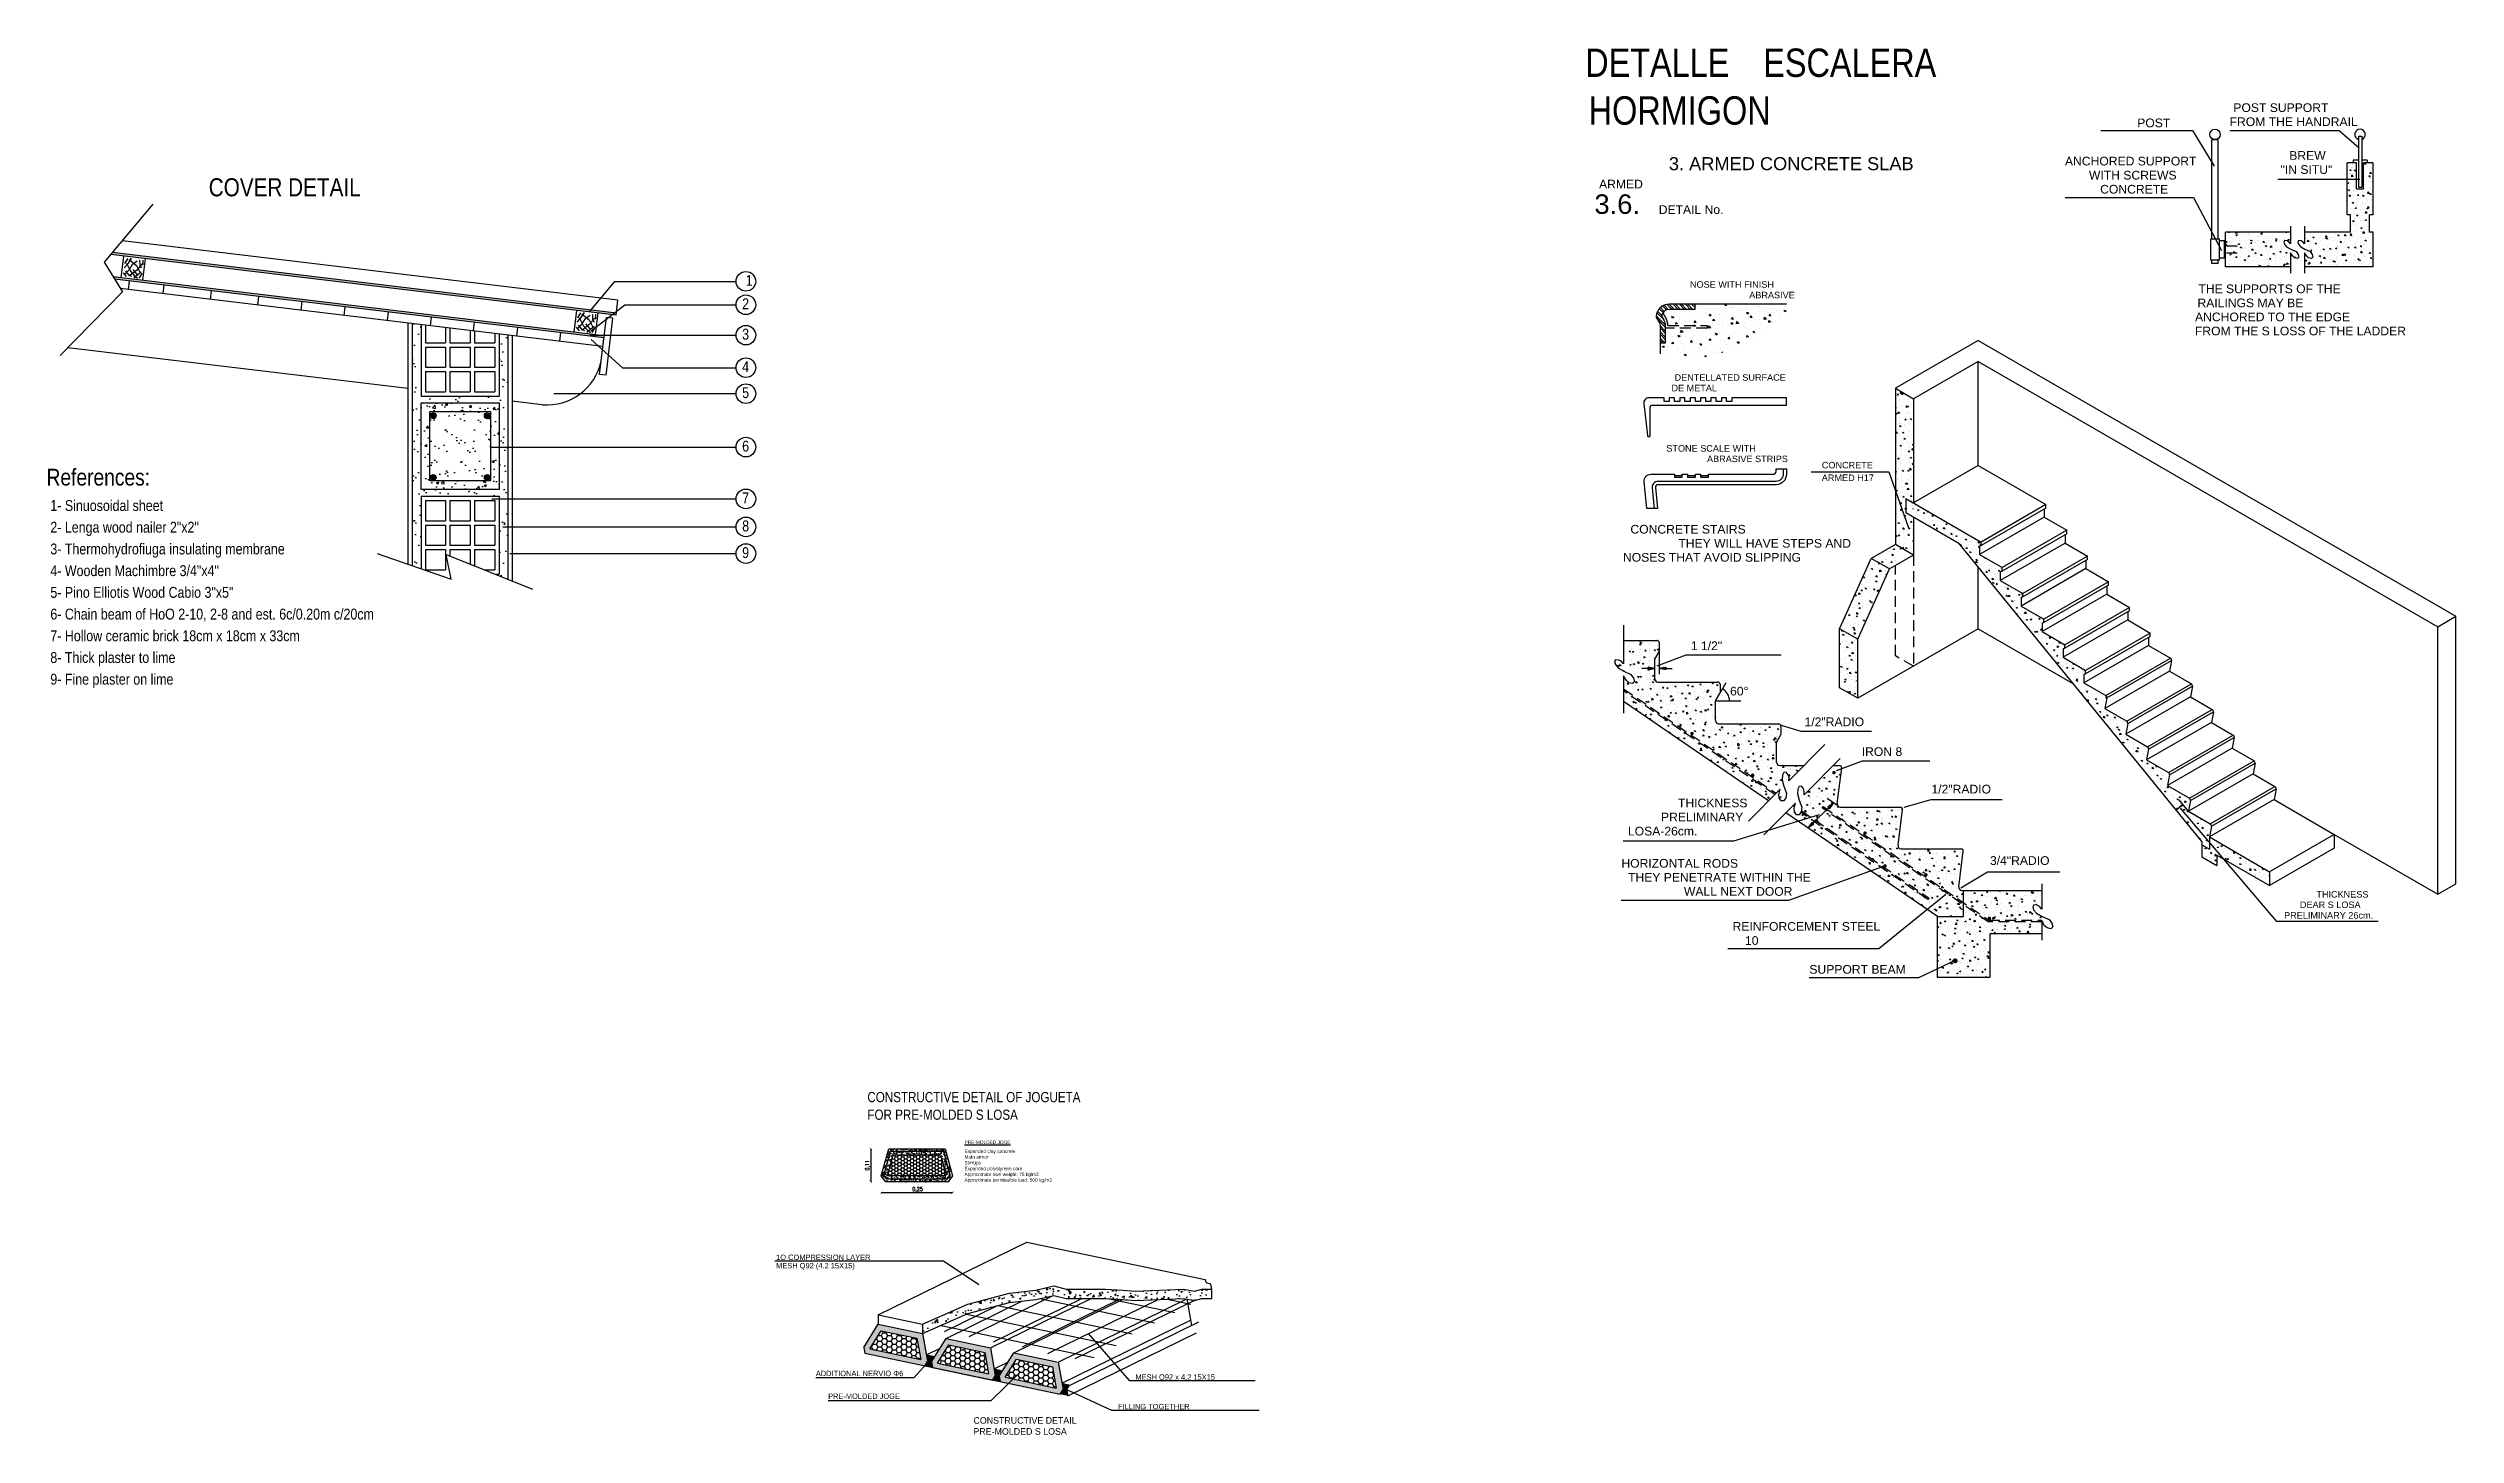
# Model space of a CAD drawing. Header units: millimetres. Extents: x 221 to 543, y -43 to 148.
# Drawn here: x 322.9 to 378.3, y 116.2 to 148.1 of the extents above; entities that cross this region are included whole.
import ezdxf
from ezdxf.enums import TextEntityAlignment as Align

# ---------------------------------------------------------------- set-up
doc = ezdxf.new("R2010")
doc.units = ezdxf.units.MM
doc.linetypes.add('HIDDEN', pattern=[0.375, 0.25, -0.125])
for name, color, linetype in [('10-COTA-PARC-Esc-75', 4, 'Continuous'), ('10-SOLADOS', 15, 'Continuous'), ('CALLESNOMBRE', 7, 'Continuous'), ('cinco', 4, 'Continuous'), ('cotas parciales', 7, 'Continuous'), ('dos', 2, 'Continuous'), ('ESPE', 7, 'Continuous'), ('NOTAS', 7, 'Continuous'), ('SOMBRAS', 7, 'Continuous'), ('TRAZO', 7, 'Continuous'), ('tres', 3, 'Continuous'), ('uno', 1, 'Continuous'), ('VIGUETAS PREMOLDEADAS', 30, 'Continuous')]:
    doc.layers.add(name, color=color, linetype=linetype)
doc.styles.add('gardel', font='ARIALN.TTF')
doc.styles.add('HELV', font='HELVC-MS.SHX')
doc.styles.add('NARROW', font='ARIALN.TTF')
doc.styles.add('ROMAND', font='arial.ttf')
doc.styles.add('ROMANS', font='romans.shx', dxfattribs={"width": 0.85})

msp = doc.modelspace()

# ---------------------------------------------------------------- texts
at = {"color": 0, "style": 'NARROW'}
for s, height, p in [('COVER DETAIL', 0.41637, (326.614, 144.686)), ('References:', 0.38588, (322.88, 138.024)), ('CONSTRUCTIVE DETAIL OF JOGUETA', 0.23358, (341.778, 123.822)), ('FOR PRE-MOLDED S LOSA', 0.23358, (341.778, 123.417))]:
    msp.add_text(s, height=height, dxfattribs=at).set_placement(p)
at = {"layer": '10-SOLADOS', "color": 7, "ltscale": 0.1, "style": 'gardel'}
for tag, p in [('DETALLE', (359.964, 147.763)), ('ESCALERA', (364.395, 147.763)), ('HORMIGON', (360.479, 146.663))]:
    msp.add_attdef(tag, text='', height=0.652, dxfattribs=at).set_placement(p, align=Align.MIDDLE)
at = {"layer": 'CALLESNOMBRE', "color": 1, "attachment_point": 1}
for s, insert, char_height, width in [('Expanded clay concrete\\PMain armor\\PStirrups\\PExpanded polystyrene core\\PApproximate own weight: 75 kg/m2\\PApproximate permissible load: 500 kg/m2', (344.014, 122.732), 0.07957, 3.10727), ('\\W0.9;{\\LPRE-MOLDED JOGE}', (344.015, 122.937), 0.07957, 2.8391), ('1O COMPRESSION LAYER', (339.676, 120.311), 0.12426, 4.4333), ('MESH Q92 (4.2 15X15)', (339.676, 120.119), 0.12426, 2.70723), ('ADDITIONAL NERVIO {\\fSymbol|b0|i0|c2|p18;F}6', (340.591, 117.636), 0.12426, 2.28663), ('MESH Q92 x 4.2 15X15', (347.949, 117.553), 0.12426, 2.9906), ('\\W0.9;PRE-MOLDED JOGE', (340.876, 117.111), 0.12426, 4.4333), ('CONSTRUCTIVE DETAIL\\PPRE-MOLDED S LOSA', (344.22, 116.568), 0.15225, 3.03739), ('FILLING TOGETHER', (347.547, 116.873), 0.12426, 4.4333)]:
    msp.add_mtext(s, dxfattribs=dict(at, insert=insert, char_height=char_height, width=width))
at = {"layer": 'cotas parciales', "color": 1, "insert": (341.789, 122.368), "char_height": 0.09, "attachment_point": 5, "rotation": 90, "style": 'ROMANS'}
msp.add_mtext('0,11', dxfattribs=at)
at = {"layer": 'cotas parciales', "color": 1, "insert": (342.933, 121.807), "char_height": 0.09, "attachment_point": 5, "style": 'ROMANS'}
msp.add_mtext('0,25', dxfattribs=at)
at = {"layer": 'dos', "char_height": 0.25, "attachment_point": 1}
for s, insert, width in [('\\fTechnic|b0|i0|c2|p2;1', (338.976, 142.875), 0.6406), ('\\fTechnic|b0|i0|c2|p2;2', (338.895, 142.336), 0.6406), ('\\fTechnic|b0|i0|c2|p2;3', (338.895, 141.636), 0.6406), ('\\fTechnic|b0|i0|c2|p2;4', (338.895, 140.888), 0.6406), ('\\fTechnic|b0|i0|c2|p2;5', (338.895, 140.289), 0.6406), ('\\fTechnic|b0|i0|c2|p2;6', (338.895, 139.057), 0.6406), ('\\fTechnic|b0|i0|c2|p2;1- Sinuosoidal sheet', (322.967, 137.689), 7.7999), ('\\fTechnic|b0|i0|c2|p2;7', (338.895, 137.865), 0.6406), ('\\fTechnic|b0|i0|c2|p2;2- Lenga wood nailer 2"x2"', (322.967, 137.189), 7.7999), ('\\fTechnic|b0|i0|c2|p2;8', (338.895, 137.219), 0.6406), ('\\fTechnic|b0|i0|c2|p2;3- Thermohydrofiuga insulating membrane', (322.967, 136.689), 7.7999), ('\\fTechnic|b0|i0|c2|p2;9', (338.895, 136.605), 0.6406), ('\\fTechnic|b0|i0|c2|p2;4- Wooden Machimbre 3/4"x4"', (322.967, 136.189), 7.7999), ('{\\fTechnic|b0|i0|c2|p2;5- Pino Elliotis Wood Cabio 3"x5"}', (322.967, 135.689), 9.1586), ('{\\fTechnic|b0|i0|c2|p2;6- Chain beam of HoO 2-10, 2-8 and est. 6c/0.20m c/20cm}', (322.967, 135.189), 11.67053), ('\\fTechnic|b0|i0|c2|p2;7- Hollow ceramic brick 18cm x 18cm x 33cm', (322.967, 134.689), 7.7999), ('\\fTechnic|b0|i0|c2|p2;8- Thick plaster to lime', (322.967, 134.189), 7.7999), ('\\fTechnic|b0|i0|c2|p2;9- Fine plaster on lime', (322.967, 133.689), 7.7999)]:
    msp.add_mtext(s, dxfattribs=dict(at, insert=insert, width=width))
at = {"layer": 'ESPE'}
for s, height, style, p in [('3. ARMED CONCRETE SLAB', 0.3, 'HELV', (365.866, 145.288)), ('3.6.', 0.45, 'HELV', (359.566, 144.281)), ('ARMED', 0.2, 'ROMAND', (359.632, 144.867)), ('DETAIL No.', 0.2, 'ROMAND', (361.488, 144.281))]:
    msp.add_text(s, height=height, dxfattribs=dict(at, style=style)).set_placement(p, align=Align.RIGHT)
at = {"layer": 'NOTAS', "style": 'HELV'}
for s, height, p in [('POST ', 0.2, (371.014, 146.277)), ('FROM THE HANDRAIL', 0.2, (373.141, 146.304)), ('POST SUPPORT', 0.2, (373.227, 146.628)), ('ANCHORED SUPPORT', 0.2, (369.35, 145.397)), ('WITH SCREWS', 0.2, (369.902, 145.073)), ('"IN SITU"', 0.2, (374.314, 145.203)), ('BREW', 0.2, (374.514, 145.527)), ('CONCRETE', 0.2, (370.16, 144.749)), ('NOSE WITH FINISH', 0.15, (360.717, 142.58)), ('ABRASIVE', 0.15, (362.081, 142.337)), ('THE SUPPORTS OF THE', 0.2, (372.423, 142.455)), ('ANCHORED TO THE EDGE', 0.2, (372.345, 141.808)), ('RAILINGS MAY BE', 0.2, (372.4, 142.131)), ('FROM THE S LOSS OF THE LADDER', 0.2, (372.342, 141.484)), ('DE METAL', 0.15, (360.29, 140.195)), ('DENTELLATED SURFACE', 0.15, (360.362, 140.438)), ('STONE SCALE WITH', 0.15, (360.173, 138.806)), ('ABRASIVE STRIPS', 0.15, (361.109, 138.564)), ('ARMED H17', 0.15, (363.752, 138.129)), ('CONCRETE', 0.15, (363.752, 138.42)), ('CONCRETE STAIRS', 0.2, (359.345, 136.918)), ('NOSES THAT AVOID SLIPPING', 0.2, (359.174, 136.271)), ('THEY WILL HAVE STEPS AND', 0.2, (360.45, 136.594)), ('1 1/2"', 0.2, (360.737, 134.234)), ('60%%D', 0.2, (361.64, 133.19)), ('1/2"RADIO', 0.2, (363.354, 132.482)), ('IRON 8', 0.2, (364.671, 131.796)), ('1/2"RADIO', 0.2, (366.276, 130.932)), ('PRELIMINARY', 0.2, (360.05, 130.289)), ('THICKNESS', 0.2, (360.441, 130.613)), ('LOSA-26cm.', 0.2, (359.288, 129.965)), ('HORIZONTAL RODS', 0.2, (359.138, 129.223)), ('3/4"RADIO', 0.2, (367.623, 129.287)), ('THEY PENETRATE WITHIN THE', 0.2, (359.291, 128.899)), ('WALL NEXT DOOR', 0.2, (360.577, 128.576)), ('THICKNESS', 0.15, (375.138, 128.535)), ('PRELIMINARY 26cm.', 0.15, (374.395, 128.05)), ('DEAR S LOSA', 0.15, (374.759, 128.293)), ('REINFORCEMENT STEEL', 0.2, (361.698, 127.77)), ('10', 0.2, (361.983, 127.446)), ('SUPPORT BEAM', 0.2, (363.465, 126.781))]:
    msp.add_text(s, height=height, dxfattribs=at).set_placement(p)

# ---------------------------------------------------------------- blocks, each defined once
blk = doc.blocks.new('*X16')
at = {"color": 0}
for p, q in [((-261.3, 348.4), (-261.3, 348.4)), ((-287.1, 333.8), (-287.1, 333.8)), ((-286.8, 334.4), (-286.8, 334.4)), ((-283.2, 335.5), (-283.2, 335.5)), ((-281.6, 335.2), (-281.6, 335.2)), ((-280.8, 334.7), (-280.8, 334.7)), ((-280.4, 337.3), (-279.9, 337.9)), ((-280.4, 337.3), (-279.8, 337.3)), ((-279.8, 337.3), (-279.9, 337.9)), ((-279.9, 336.6), (-279.9, 336.6)), ((-279.2, 334.8), (-278.5, 335.6)), ((-279.2, 334.8), (-278.3, 334.7)), ((-278.8, 332.8), (-278.8, 332.8)), ((-278.3, 334.7), (-278.5, 335.6)), ((-278.4, 338.7), (-278.4, 338.7)), ((-278.2, 335), (-278.2, 335)), ((-278.1, 338.6), (-278.1, 338.6)), ((-277.8, 335.3), (-277.8, 335.3)), ((-276.5, 335.9), (-276.5, 335.9)), ((-276.4, 339.2), (-276.4, 339.2)), ((-275.6, 338.9), (-275.6, 338.9)), ((-274.9, 334.9), (-274.2, 335.2)), ((-274.9, 334.9), (-274.4, 334.6)), ((-274.6, 336.4), (-274.6, 336.4)), ((-274.5, 335.5), (-274.5, 335.5)), ((-274.4, 334.6), (-274.2, 335.2)), ((-273.2, 336.7), (-272.8, 337.3)), ((-273.2, 336.7), (-272.6, 336.6)), ((-272.6, 336.6), (-272.8, 337.3)), ((-272.7, 341.5), (-272.7, 341.5)), ((-272.6, 339.7), (-272.6, 339.7)), ((-272.5, 342.2), (-271.8, 342.5)), ((-272.5, 342.2), (-272, 341.9)), ((-272.5, 335), (-272.5, 335)), ((-272, 341.9), (-271.8, 342.5)), ((-271.8, 339.4), (-271.8, 339.4)), ((-271.4, 336.5), (-271.4, 336.5)), ((-271.3, 339.8), (-271.3, 339.8)), ((-271.2, 343.2), (-271.2, 343.2)), ((-269.8, 344.5), (-269, 344.4)), ((-269.2, 343.4), (-269.2, 343.4)), ((-269, 344.4), (-269.1, 345)), ((-268.6, 345.2), (-268.6, 345.2)), ((-267.5, 343.6), (-267, 344.2)), ((-267.5, 343.6), (-266.9, 343.5)), ((-267.3, 341.3), (-267.3, 341.3)), ((-266.9, 343.5), (-267, 344.2)), ((-266.8, 340.7), (-266.8, 340.7)), ((-266.1, 340.6), (-266.1, 340.6)), ((-266, 343.9), (-266, 343.9)), ((-265.5, 340.3), (-265.5, 340.3)), ((-265.3, 346.3), (-265.3, 346.3)), ((-264.7, 345.2), (-264.7, 345.2)), ((-264.1, 345.4), (-263.4, 345.7)), ((-264.1, 345.4), (-263.6, 345.1)), ((-263.6, 345.1), (-263.4, 345.7)), ((-263.2, 345), (-263.2, 345)), ((-263, 340.6), (-263, 340.6)), ((-262.9, 344.2), (-262.9, 344.2)), ((-299.9, 327.1), (-299.9, 327.1)), ((-299.9, 325.3), (-299.4, 325.5)), ((-299.8, 326.6), (-299.8, 326.6)), ((-299.6, 325.1), (-299.4, 325.5)), ((-299.2, 326.7), (-298.5, 327.5)), ((-299.2, 326.7), (-298.4, 326.6)), ((-299, 324.4), (-298.7, 324.7)), ((-299, 324.1), (-298.6, 324.1)), ((-298.6, 324.1), (-298.7, 324.7)), ((-298.7, 321.5), (-298.7, 321.5)), ((-298.6, 325.1), (-298.6, 325.1)), ((-298.4, 326.6), (-298.5, 327.5)), ((-297.8, 325.7), (-297.8, 325.7)), ((-297.5, 319.8), (-297.5, 319.8)), ((-297.4, 323.1), (-297.4, 323.1)), ((-297.3, 326.4), (-297.3, 326.4)), ((-296.5, 321.8), (-296.5, 321.8)), ((-296.1, 325.4), (-296.1, 325.4)), ((-296, 329.1), (-296, 329.1)), ((-295.9, 323.1), (-295.9, 323.1)), ((-295, 322), (-295, 322)), ((-294.6, 326.9), (-294.6, 326.9)), ((-294.1, 321.2), (-293.4, 321.5)), ((-294.1, 321.2), (-293.7, 320.9)), ((-293.9, 327.6), (-293.9, 327.6)), ((-293.7, 320.9), (-293.4, 321.5)), ((-293.5, 329.4), (-293.5, 329.4)), ((-293.2, 331), (-292.8, 331)), ((-292.8, 331), (-292.8, 331.3)), ((-292.4, 325.5), (-292.4, 325.5)), ((-292.4, 320.5), (-292.4, 320.5)), ((-292.3, 325.9), (-292.3, 325.9)), ((-292.2, 323.8), (-292.2, 323.8)), ((-292.1, 327.1), (-292.1, 327.1)), ((-292, 330.5), (-292, 330.5)), ((-292, 323.5), (-291.5, 324.1)), ((-292, 323.5), (-291.4, 323.5)), ((-291.7, 328.5), (-291, 328.8)), ((-291.7, 328.5), (-291.2, 328.2)), ((-291.4, 323.5), (-291.5, 324.1)), ((-291.2, 328.2), (-291, 328.8)), ((-291.2, 321.6), (-291.2, 321.6)), ((-290.5, 330.8), (-290.5, 330.8)), ((-290.1, 324.1), (-290.1, 324.1)), ((-289.7, 329.9), (-289.7, 329.9)), ((-289.2, 326.6), (-289.2, 326.6)), ((-288.6, 325.1), (-287.8, 325.9)), ((-288.6, 325.1), (-288.3, 325)), ((-288.1, 328.6), (-288.1, 328.6)), ((-287.8, 325.7), (-287.8, 325.9)), ((-287.3, 331.7), (-287.3, 331.7)), ((-287.1, 327.8), (-287.1, 327.8)), ((-286.9, 331.1), (-286.9, 331.1)), ((-286.2, 330.4), (-285.7, 331)), ((-286.2, 330.4), (-285.6, 330.4)), ((-285.6, 330.4), (-285.7, 331)), ((-284.7, 331.8), (-284.7, 331.8)), ((-283.4, 330.7), (-283.4, 330.7)), ((-283.3, 331.7), (-282.6, 332)), ((-283.3, 331.7), (-282.8, 331.4)), ((-282.8, 331.4), (-282.6, 332)), ((-282.3, 329.6), (-282.3, 329.6)), ((-281.9, 331.5), (-281.9, 331.5)), ((-281.8, 331.8), (-281.8, 331.8)), ((-280.9, 331), (-280.9, 331)), ((-311.5, 311.9), (-311.5, 311.9)), ((-311.2, 312), (-311.2, 312)), ((-310.7, 310.4), (-310.2, 310.9)), ((-310.7, 310.4), (-310.1, 310.3)), ((-310.1, 310.3), (-310.2, 310.9)), ((-309.3, 305.7), (-309.3, 305.7)), ((-309.1, 309.3), (-309.1, 309.3)), ((-308.2, 305.1), (-308.2, 305.1)), ((-308.1, 308.4), (-308.1, 308.4)), ((-308, 311.7), (-308, 311.7)), ((-307.8, 306.7), (-307.8, 306.7)), ((-307.6, 308.4), (-307.6, 308.4)), ((-307.3, 305.6), (-306.5, 306.4)), ((-307.3, 305.6), (-306.4, 305.4)), ((-306.6, 309.7), (-306.6, 309.7)), ((-306.5, 313.3), (-306.5, 313.3)), ((-306.4, 305.4), (-306.5, 306.4)), ((-305.8, 311.8), (-305.8, 311.8)), ((-305.7, 305.4), (-305.7, 305.4)), ((-305.6, 312.9), (-305.6, 312.9)), ((-305.5, 306.2), (-305.5, 306.2)), ((-305, 310.8), (-304.3, 311)), ((-305, 310.8), (-304.5, 310.4)), ((-304.5, 310.4), (-304.3, 311)), ((-304, 313.6), (-304, 313.6)), ((-303.8, 316.9), (-303.8, 316.9)), ((-303.6, 309.7), (-303.1, 310.3)), ((-303.6, 309.7), (-303, 309.7)), ((-303, 309.7), (-303.1, 310.3)), ((-303.1, 309), (-303.1, 309)), ((-302.9, 312.4), (-302.9, 312.4)), ((-302.8, 315.7), (-302.8, 315.7)), ((-302.8, 310.2), (-302.8, 310.2)), ((-302.4, 317.9), (-302.1, 317.7)), ((-302.2, 316.1), (-302.2, 316.1)), ((-302.1, 317.7), (-301.9, 318.2)), ((-301.8, 309.4), (-301.8, 309.4)), ((-301.7, 315.6), (-301.7, 315.6)), ((-301.4, 317.6), (-301.4, 317.6)), ((-300.5, 311.6), (-300.5, 311.6)), ((-300.2, 314.1), (-300.2, 314.1)), ((-299.8, 313.9), (-299.8, 313.9)), ((-298.5, 316.7), (-298.5, 316.7)), ((-297.9, 315.3), (-297.1, 316.1)), ((-297.9, 315.3), (-297, 315.2)), ((-297.8, 316.6), (-297.3, 317.2)), ((-297.8, 316.6), (-297.2, 316.6)), ((-297.6, 318.1), (-297.6, 318.1)), ((-297.6, 316.4), (-297.6, 316.4)), ((-297.2, 316.6), (-297.3, 317.2)), ((-297, 315.2), (-297.1, 316.1)), ((-296.4, 317.1), (-296.4, 317.1)), ((-296.4, 315.3), (-296.4, 315.3)), ((-324, 297.2), (-323.5, 297.3)), ((-324, 296.9), (-323.7, 296.7)), ((-323.9, 296.3), (-323.9, 296.3)), ((-323.7, 296.7), (-323.5, 297.3)), ((-323.3, 296.7), (-323.3, 296.7)), ((-323.1, 297.2), (-323.1, 297.2)), ((-322.4, 297), (-322.4, 297)), ((-322.3, 296.6), (-321.8, 297.2)), ((-322.3, 296.6), (-321.7, 296.5)), ((-321.7, 296.5), (-321.8, 297.2)), ((-320.3, 295.6), (-320.3, 295.6)), ((-319.7, 293.6), (-319.7, 293.6)), ((-319.3, 293.7), (-319.3, 293.7)), ((-319, 291.7), (-319, 291.7)), ((-318.9, 293.6), (-318.9, 293.6)), ((-318.8, 296.9), (-318.8, 296.9)), ((-318.7, 300.3), (-318.7, 300.3)), ((-318.3, 293), (-317.6, 293.3)), ((-318.3, 293), (-317.8, 292.7)), ((-317.8, 292.7), (-317.6, 293.3)), ((-317.3, 298.2), (-317.3, 298.2)), ((-317.2, 293.9), (-317.2, 293.9)), ((-317, 297.5), (-317, 297.5)), ((-317, 296.7), (-317, 296.7)), ((-316.6, 295.8), (-315.8, 296.6)), ((-316.6, 295.8), (-315.7, 295.7)), ((-315.8, 300.3), (-315.1, 300.6)), ((-315.8, 300.3), (-315.3, 299.9)), ((-315.7, 295.7), (-315.8, 296.6)), ((-315.3, 299.9), (-315.1, 300.6)), ((-315.1, 301.8), (-315.1, 301.8)), ((-315.1, 296), (-314.6, 296.5)), ((-315.1, 296), (-314.5, 295.9)), ((-314.9, 295.4), (-314.9, 295.4)), ((-314.5, 295.9), (-314.6, 296.5)), ((-314.5, 297.8), (-314.5, 297.8)), ((-314.4, 301.4), (-314.4, 301.4)), ((-313.9, 301.4), (-313.9, 301.4)), ((-313.7, 294.4), (-313.7, 294.4)), ((-313.6, 297.7), (-313.6, 297.7)), ((-313.5, 301), (-313.5, 301)), ((-313.5, 294.7), (-313.5, 294.7)), ((-313.4, 294.4), (-313.4, 294.4)), ((-311.9, 301.8), (-311.9, 301.8)), ((-311.7, 296.5), (-311.7, 296.5)), ((-311.5, 299.2), (-311.5, 299.2)), ((-310.7, 298.3), (-310.7, 298.3)), ((-309.8, 301.6), (-309.8, 301.6)), ((-309.3, 302.8), (-308.9, 303.4)), ((-309.3, 302.8), (-308.7, 302.8)), ((-308.7, 302.8), (-308.9, 303.4)), ((-308.4, 301.7), (-308.4, 301.7)), ((-308.1, 302.4), (-308.1, 302.4)), ((-308.1, 302.3), (-308.1, 302.3)), ((-307.4, 303.5), (-306.7, 303.8)), ((-307.4, 303.5), (-306.9, 303.2)), ((-306.9, 303.2), (-306.7, 303.8)), ((-335, 276.6), (-334.5, 277.2)), ((-334.8, 282.6), (-334.8, 282.6)), ((-334.8, 278.2), (-334.8, 278.2)), ((-334.7, 281.5), (-334.7, 281.5)), ((-334.4, 276.2), (-334.5, 277.2)), ((-333.9, 282.8), (-333.4, 283.4)), ((-333.9, 282.8), (-333.3, 282.7)), ((-333.9, 280.9), (-333.9, 280.9)), ((-333.6, 281.9), (-333.6, 281.9)), ((-333.3, 282.7), (-333.4, 283.4)), ((-331.2, 284.8), (-331.2, 284.8)), ((-331, 279.1), (-331, 279.1)), ((-330.2, 277.8), (-330.2, 277.8)), ((-329.6, 279), (-329.6, 279)), ((-329.5, 285.6), (-329.5, 285.6)), ((-329.5, 282.3), (-329.5, 282.3)), ((-329.4, 285.6), (-329.4, 285.6)), ((-329.1, 282.6), (-328.4, 282.8)), ((-329.1, 282.6), (-328.6, 282.2)), ((-329, 283.6), (-329, 283.6)), ((-328.6, 282.2), (-328.4, 282.8)), ((-328.3, 281.7), (-328.3, 281.7)), ((-327.7, 278.1), (-327.7, 278.1)), ((-327.6, 281.7), (-327.6, 281.7)), ((-326.7, 282.2), (-326.2, 282.7)), ((-326.7, 282.2), (-326.1, 282.1)), ((-326.3, 286.8), (-326.3, 286.8)), ((-326.1, 282.1), (-326.2, 282.7)), ((-326, 286.1), (-325.2, 286.9)), ((-326, 286.1), (-325.1, 286)), ((-325.6, 286.8), (-325.6, 286.8)), ((-325.1, 286), (-325.2, 286.9)), ((-325.2, 280.1), (-325.2, 280.1)), ((-325.1, 282.1), (-325.1, 282.1)), ((-324.9, 285.7), (-324.9, 285.7)), ((-324.3, 283), (-324.3, 283)), ((-324.2, 286.3), (-324.2, 286.3)), ((-324.2, 285.4), (-324.2, 285.4)), ((-324.1, 289.6), (-324.1, 289.6)), ((-323.2, 284.6), (-323.2, 284.6)), ((-322.4, 286), (-322.4, 286)), ((-322.3, 289.6), (-322.3, 289.6)), ((-321, 286.5), (-321, 286.5)), ((-320.9, 289.1), (-320.4, 289.6)), ((-320.9, 289.1), (-320.3, 289)), ((-320.7, 285.8), (-320.1, 286)), ((-320.7, 285.8), (-320.4, 285.6)), ((-320.3, 289), (-320.4, 289.6)), ((-319.8, 289.9), (-319.8, 289.9)), ((-319.7, 287.8), (-319.7, 287.8)), ((-319, 290.3), (-319, 290.3)), ((-346.5, 267.9), (-346.5, 267.9)), ((-345.6, 268.6), (-345.6, 268.6)), ((-345.5, 263.5), (-345.5, 263.5)), ((-345.4, 269), (-345, 269.6)), ((-345.4, 269), (-344.8, 268.9)), ((-345.3, 266.9), (-345.3, 266.9)), ((-344.8, 268.9), (-345, 269.6)), ((-344.9, 266.8), (-344.9, 266.8)), ((-344.7, 266.6), (-343.9, 267.4)), ((-344.7, 266.6), (-343.8, 266.5)), ((-344.4, 265.1), (-344.4, 265.1)), ((-343.8, 266.5), (-343.9, 267.4)), ((-342.8, 265.5), (-342.8, 265.5)), ((-342.7, 264.4), (-342.7, 264.4)), ((-342.4, 264.8), (-341.7, 265.1)), ((-342.4, 264.8), (-341.9, 264.5)), ((-341.9, 264.5), (-341.7, 265.1)), ((-341.8, 269.1), (-341.8, 269.1)), ((-340.7, 268.9), (-340.7, 268.9)), ((-340.3, 264.3), (-340.3, 264.3)), ((-340.2, 267.6), (-340.2, 267.6)), ((-340.1, 270.9), (-340.1, 270.9)), ((-339.9, 272.1), (-339.2, 272.3)), ((-339.9, 272.1), (-339.4, 271.7)), ((-339.5, 266.6), (-339.5, 266.6)), ((-339.4, 271.7), (-339.2, 272.3)), ((-339.1, 273), (-339.1, 273)), ((-338.3, 268.4), (-337.8, 268.9)), ((-338.3, 268.4), (-337.7, 268.3)), ((-338.1, 266), (-338.1, 266)), ((-337.7, 268.3), (-337.8, 268.9)), ((-337.6, 271.7), (-337.6, 271.7)), ((-337.4, 265.3), (-337.4, 265.3)), ((-337.3, 272.1), (-337.3, 272.1)), ((-336.9, 265.4), (-336.9, 265.4)), ((-335.4, 269.9), (-335.4, 269.9)), ((-335.2, 268.2), (-335.2, 268.2)), ((-335, 276.3), (-334.4, 276.2)), ((-335, 271.6), (-335, 271.6)), ((-334.9, 274.9), (-334.9, 274.9)), ((-334.9, 269.9), (-334.9, 269.9)), ((-333.5, 275.5), (-333.5, 275.5)), ((-332.9, 270.2), (-332.9, 270.2)), ((-332.8, 273.8), (-332.8, 273.8)), ((-332.5, 275.3), (-332, 275.8)), ((-332.5, 275.3), (-331.9, 275.2)), ((-332.2, 271.5), (-332.2, 271.5)), ((-331.9, 275.2), (-332, 275.8)), ((-331.5, 275.3), (-330.8, 275.6)), ((-331.5, 275.3), (-331, 275)), ((-331.4, 273.1), (-331.4, 273.1)), ((-331, 275), (-330.8, 275.6)), ((-330.3, 276.6), (-330.3, 276.6)), ((-330.3, 274.2), (-330.3, 274.2)), ((-329.7, 275.6), (-329.7, 275.6)), ((-358.6, 252.5), (-358.6, 252.5)), ((-358.2, 253.2), (-358.2, 253.2)), ((-356.8, 255.2), (-356.4, 255.2)), ((-356.4, 255.2), (-356.5, 255.4)), ((-356.1, 252.8), (-356.1, 252.8)), ((-356.1, 252.2), (-356.1, 252.2)), ((-356.1, 251.8), (-356.1, 251.8)), ((-355.9, 255.5), (-355.9, 255.5)), ((-354.4, 249.7), (-354.4, 249.7)), ((-353.9, 256.9), (-353.1, 256.7)), ((-353.4, 256.7), (-353.4, 256.7)), ((-353.1, 256.7), (-353.2, 257.3)), ((-353.2, 254.4), (-352.5, 254.6)), ((-353.2, 254.4), (-352.7, 254)), ((-352.7, 254), (-352.5, 254.6)), ((-352.4, 254.2), (-352.4, 254.2)), ((-352.3, 253.3), (-352.3, 253.3)), ((-352, 255.5), (-352, 255.5)), ((-351.1, 249.5), (-351.1, 249.5)), ((-351, 252.8), (-351, 252.8)), ((-350.9, 256.1), (-350.9, 256.1)), ((-350.8, 251.6), (-350.8, 251.6)), ((-349.8, 254.6), (-349.4, 255.2)), ((-349.8, 254.6), (-349.2, 254.5)), ((-349.7, 257.2), (-349.7, 257.2)), ((-349.2, 254.5), (-349.4, 255.2)), ((-349, 257.4), (-349, 257.4)), ((-348.8, 256.6), (-348.8, 256.6)), ((-347, 261.2), (-347, 261.2)), ((-346.9, 261.7), (-346.9, 261.7)), ((-346.7, 255.3), (-346.7, 255.3)), ((-346.6, 255.3), (-346.6, 255.3)), ((-345.7, 256.9), (-345.7, 256.9)), ((-345.6, 260.2), (-345.6, 260.2)), ((-344.8, 257.6), (-344.1, 257.8)), ((-344.8, 257.6), (-344.3, 257.2)), ((-344.3, 257.2), (-344.1, 257.8)), ((-344.1, 261.5), (-343.6, 262.1)), ((-344.1, 261.5), (-343.5, 261.4)), ((-343.5, 261.4), (-343.6, 262.1)), ((-343.3, 258.1), (-343.3, 258.1)), ((-343.1, 258.4), (-343.1, 258.4)), ((-341.5, 261.5), (-341.5, 261.5)), ((-340.7, 262), (-340.7, 262)), ((-372.3, 237.8), (-371.9, 238.2)), ((-372.2, 237.3), (-371.8, 237.2)), ((-371.8, 237.2), (-371.9, 238.2)), ((-371.9, 236.8), (-371.9, 236.8)), ((-369.9, 238.6), (-369.9, 238.6)), ((-369.1, 236.7), (-369.1, 236.7)), ((-367.4, 236.7), (-367.4, 236.7)), ((-366.9, 237.4), (-366.9, 237.4)), ((-366.8, 240.7), (-366.8, 240.7)), ((-366.6, 237), (-366.6, 237)), ((-366.5, 240.6), (-366.5, 240.6)), ((-366.5, 236.6), (-365.8, 236.9)), ((-366.5, 236.6), (-366, 236.3)), ((-366, 236.3), (-365.8, 236.9)), ((-365.4, 241.8), (-365.4, 241.8)), ((-364.1, 239.6), (-364.1, 239.6)), ((-364, 241), (-364, 241)), ((-362.8, 237.5), (-362.8, 237.5)), ((-362, 235.7), (-361.2, 236.5)), ((-362, 236.5), (-362, 236.5)), ((-362, 235.7), (-361.1, 235.6)), ((-361.7, 238.2), (-361.7, 238.2)), ((-361.6, 241.5), (-361.6, 241.5)), ((-361.4, 240.8), (-360.9, 241.4)), ((-361.4, 240.8), (-360.8, 240.7)), ((-361.1, 235.6), (-361.2, 236.5)), ((-360.8, 240.7), (-360.9, 241.4)), ((-360.7, 242.8), (-360.7, 242.8)), ((-360.2, 241.5), (-360.2, 241.5)), ((-360.1, 241.6), (-360.1, 241.6)), ((-358.7, 248.8), (-358.7, 248.8)), ((-358.3, 240.6), (-358.3, 240.6)), ((-358.1, 246.7), (-358.1, 246.7)), ((-358.1, 239.8), (-357.5, 240.1)), ((-358.1, 239.8), (-357.8, 239.7)), ((-357.5, 245.4), (-357.5, 245.4)), ((-356.4, 242.2), (-356.4, 242.2)), ((-356.3, 245.5), (-356.3, 245.5)), ((-356.2, 248.8), (-356.2, 248.8)), ((-356, 245.3), (-356, 245.3)), ((-355.6, 247.7), (-355.1, 248.3)), ((-355.6, 247.7), (-355, 247.6)), ((-355.6, 247.1), (-354.9, 247.4)), ((-355.6, 247.1), (-355.1, 246.8)), ((-355, 247.6), (-355.1, 248.3)), ((-355.1, 246.8), (-354.9, 247.4)), ((-354.9, 249.3), (-354.9, 249.3)), ((-354.8, 243.8), (-354.8, 243.8)), ((-352.7, 246.4), (-352.7, 246.4)), ((-384, 221.9), (-384, 221.9)), ((-383.3, 224), (-383.3, 224)), ((-382.8, 222), (-382.8, 222)), ((-381.6, 223.9), (-381.6, 223.9)), ((-379.9, 225.6), (-379.9, 225.6)), ((-378.2, 227.1), (-378.2, 227.1)), ((-377.6, 222.7), (-377.6, 222.7)), ((-377.4, 226.1), (-377.4, 226.1)), ((-377.3, 226.1), (-376.6, 226.4)), ((-377.3, 226.1), (-376.8, 225.8)), ((-377, 224.8), (-377, 224.8)), ((-376.8, 225.8), (-376.6, 226.4)), ((-376.6, 226.7), (-376.6, 226.7)), ((-375.8, 224.9), (-375.8, 224.9)), ((-374.5, 225.4), (-374.5, 225.4)), ((-374.5, 225.2), (-374.5, 225.2)), ((-374.4, 228.8), (-374.4, 228.8)), ((-373.3, 221.7), (-373.3, 221.7)), ((-373, 227), (-372.5, 227.6)), ((-373, 227), (-372.4, 227)), ((-372.4, 227), (-372.5, 227.6)), ((-372.4, 223.4), (-372.4, 223.4)), ((-372.3, 228.1), (-372.3, 228.1)), ((-372.3, 226.8), (-372.3, 226.8)), ((-372.2, 230.1), (-372.2, 230.1)), ((-371.9, 229.1), (-371.9, 229.1)), ((-371.4, 226), (-370.6, 226.8)), ((-371.4, 226), (-370.5, 225.9)), ((-371.3, 226.5), (-371.3, 226.5)), ((-370.7, 225.7), (-370.7, 225.7)), ((-370.6, 235.6), (-370.6, 235.6)), ((-370.5, 225.9), (-370.6, 226.8)), ((-370, 225.9), (-370, 225.9)), ((-369.3, 231.6), (-369.3, 231.6)), ((-369.2, 233.1), (-369.2, 233.1)), ((-368.9, 229.4), (-368.2, 229.6)), ((-368.9, 229.4), (-368.4, 229)), ((-368.4, 229), (-368.2, 229.6)), ((-368.1, 229.6), (-368.1, 229.6)), ((-367.2, 233.9), (-366.7, 234.5)), ((-367.2, 233.9), (-366.6, 233.9)), ((-367.1, 230.7), (-367.1, 230.7)), ((-367, 234.1), (-367, 234.1)), ((-366.6, 233.9), (-366.7, 234.5)), ((-366.5, 229.1), (-366.5, 229.1)), ((-366.1, 235.1), (-366.1, 235.1)), ((-365.4, 233.6), (-365.4, 233.6)), ((-365.2, 235.4), (-365.2, 235.4)), ((-361.8, 234.8), (-361.8, 234.8)), ((-393.8, 208.2), (-393.8, 208.2)), ((-393.3, 209.3), (-393.3, 209.3)), ((-390.6, 208.4), (-389.9, 208.7)), ((-390.6, 208.4), (-390.1, 208.1)), ((-390.1, 208.1), (-389.9, 208.7)), ((-389.9, 212.5), (-389.9, 212.5)), ((-388.3, 208), (-388.3, 208)), ((-388.2, 211.4), (-388.2, 211.4)), ((-387.9, 211.7), (-387.9, 211.7)), ((-387.5, 210.3), (-387.5, 210.3)), ((-387.5, 209.1), (-387.5, 209.1)), ((-385, 209.4), (-385, 209.4)), ((-384.9, 213), (-384.9, 213)), ((-384.5, 213.2), (-384.1, 213.8)), ((-384.5, 213.2), (-384, 213.2)), ((-384, 213.2), (-384.1, 213.8)), ((-384, 213.5), (-384, 213.5)), ((-383.8, 215.4), (-383.8, 215.4)), ((-383.6, 219.4), (-383.6, 219.4)), ((-383.2, 208.7), (-383.2, 208.7)), ((-383.1, 212), (-383.1, 212)), ((-383, 215.3), (-383, 215.3)), ((-382.9, 218.7), (-382.9, 218.7)), ((-382.6, 211.5), (-382.6, 211.5)), ((-382.4, 213.3), (-382.4, 213.3)), ((-382.3, 217), (-382.3, 217)), ((-382.2, 211.6), (-381.5, 211.9)), ((-382.2, 211.6), (-381.7, 211.3)), ((-381.7, 211.3), (-381.5, 211.9)), ((-381.6, 211.3), (-381.6, 211.3)), ((-380.7, 216.3), (-379.9, 217.1)), ((-380.7, 216.3), (-379.8, 216.1)), ((-380.6, 216.5), (-380.6, 216.5)), ((-379.8, 216.1), (-379.9, 217.1)), ((-379.7, 218.9), (-379, 219.2)), ((-379.7, 218.9), (-379.2, 218.6)), ((-379.7, 217.3), (-379.7, 217.3)), ((-379.6, 220.9), (-379.6, 220.9)), ((-379.2, 218.6), (-379, 219.2)), ((-378.8, 220.1), (-378.3, 220.7)), ((-378.8, 220.1), (-378.2, 220.1)), ((-378.6, 221.7), (-378.6, 221.7)), ((-378.5, 215.2), (-378.5, 215.2)), ((-378.2, 220.1), (-378.3, 220.7)), ((-377.8, 220.4), (-377.8, 220.4)), ((-377.8, 216.1), (-377.8, 216.1)), ((-377.7, 219.4), (-377.7, 219.4)), ((-377.1, 221.2), (-377.1, 221.2)), ((-376, 217.8), (-376, 217.8)), ((-373.3, 221.4), (-373.3, 221.4)), ((-405, 194.6), (-405, 194.6)), ((-404, 196), (-404, 196)), ((-402.3, 195.5), (-402.3, 195.5)), ((-401.7, 196.4), (-401.7, 196.4)), ((-401.6, 197.8), (-401.6, 197.8)), ((-401.4, 197.9), (-400.7, 198.2)), ((-401.4, 197.9), (-400.9, 197.6)), ((-400.9, 197.6), (-400.7, 198.2)), ((-399.4, 196.8), (-398.6, 197.6)), ((-399.4, 196.8), (-398.5, 196.6)), ((-399.2, 195.6), (-399.2, 195.6)), ((-399.1, 196.6), (-399.1, 196.6)), ((-399, 196.6), (-399, 196.6)), ((-398.5, 196.6), (-398.6, 197.6)), ((-397, 195.3), (-397, 195.3)), ((-396.1, 199.4), (-395.6, 200)), ((-396.1, 199.4), (-395.5, 199.4)), ((-395.7, 198.8), (-395.7, 198.8)), ((-395.5, 199.4), (-395.6, 200)), ((-395.4, 197.2), (-395.4, 197.2)), ((-395.4, 193.9), (-394.9, 194.1)), ((-395.3, 204.8), (-395.3, 204.8)), ((-395.2, 206.8), (-395.2, 206.8)), ((-393.8, 197.3), (-393.8, 197.3)), ((-393.8, 196.4), (-393.8, 196.4)), ((-393.7, 200.7), (-393.7, 200.7)), ((-393.5, 204), (-393.5, 204)), ((-393.4, 207.3), (-393.4, 207.3)), ((-393.3, 196.6), (-393.3, 196.6)), ((-393.1, 205.5), (-393.1, 205.5)), ((-393, 201.2), (-392.3, 201.4)), ((-393, 201.2), (-392.5, 200.8)), ((-392.9, 197.6), (-392.9, 197.6)), ((-392.8, 201.2), (-392.8, 201.2)), ((-392.5, 200.8), (-392.3, 201.4)), ((-391.8, 201.5), (-391.8, 201.5)), ((-390.3, 206.3), (-389.9, 206.9)), ((-390.3, 206.3), (-389.7, 206.3)), ((-390.3, 201.5), (-390.3, 201.5)), ((-390.1, 206.5), (-389.3, 207.3)), ((-390.1, 206.5), (-389.2, 206.4)), ((-390.1, 205.1), (-390.1, 205.1)), ((-389.7, 206.3), (-389.9, 206.9)), ((-389.8, 206.6), (-389.8, 206.6)), ((-389.5, 205.8), (-389.5, 205.8)), ((-389.2, 206.4), (-389.3, 207.3)), ((-388.4, 204.7), (-388.4, 204.7)), ((-387.7, 205.2), (-387.7, 205.2)), ((-387.6, 205.5), (-387.6, 205.5)), ((-415.7, 181.8), (-415.7, 181.8)), ((-414.8, 181.2), (-414.8, 181.2)), ((-414.7, 180.2), (-414, 180.5)), ((-414.7, 180.2), (-414.2, 179.9)), ((-414.2, 179.9), (-414, 180.5)), ((-413.3, 183.1), (-413.3, 183.1)), ((-410.9, 180.9), (-410.9, 180.9)), ((-410.4, 181.6), (-410.4, 181.6)), ((-409.7, 181.9), (-409.7, 181.9)), ((-409.6, 184.6), (-409.6, 184.6)), ((-409.5, 185.3), (-409.5, 185.3)), ((-408.1, 192), (-408.1, 192)), ((-407.7, 185.6), (-407.2, 186.2)), ((-407.7, 185.6), (-407.1, 185.6)), ((-407.4, 184.1), (-407.4, 184.1)), ((-407.1, 185.6), (-407.2, 186.2)), ((-407, 190.1), (-407, 190.1)), ((-407, 188.5), (-407, 188.5)), ((-406.4, 191.8), (-406.4, 191.8)), ((-406.3, 185.3), (-406.3, 185.3)), ((-406.3, 183.4), (-405.6, 183.7)), ((-406.3, 183.4), (-405.8, 183.1)), ((-405.8, 183.1), (-405.6, 183.7)), ((-405, 181.9), (-405, 181.9)), ((-404.5, 182.6), (-404.5, 182.6)), ((-404.4, 192.5), (-404.4, 192.5)), ((-404.4, 186), (-404.4, 186)), ((-404.3, 189.3), (-404.3, 189.3)), ((-404.2, 192.6), (-404.2, 192.6)), ((-403.8, 190.7), (-403.1, 191)), ((-403.8, 190.7), (-403.3, 190.4)), ((-403.3, 190.4), (-403.1, 191)), ((-403.3, 185.4), (-403.3, 185.4)), ((-403.1, 186.4), (-403.1, 186.4)), ((-401.9, 192.5), (-401.4, 193.1)), ((-401.9, 192.5), (-401.3, 192.5)), ((-401.3, 192.5), (-401.4, 193.1)), ((-401.2, 191.1), (-401.2, 191.1)), ((-401.1, 191.5), (-401.1, 191.5)), ((-400.7, 189.4), (-400.7, 189.4)), ((-399.2, 189.9), (-399.2, 189.9)), ((-399.1, 193.3), (-399.1, 193.3)), ((-398, 193.3), (-398, 193.3)), ((-395.5, 193.6), (-395.5, 193.6)), ((-395.4, 193.9), (-395.2, 193.8)), ((-427.2, 167.5), (-426.6, 167.4)), ((-426.9, 166.7), (-426.9, 166.7)), ((-426.6, 167.4), (-426.6, 167.9)), ((-425.5, 166.5), (-425.5, 166.5)), ((-425, 168.5), (-425, 168.5)), ((-423.9, 168.3), (-423.9, 168.3)), ((-421.6, 166.5), (-421.6, 166.5)), ((-420.4, 167.2), (-420.4, 167.2)), ((-420.3, 170.6), (-420.3, 170.6)), ((-420, 179.3), (-420.1, 179.4)), ((-420.1, 179.3), (-420, 179.3)), ((-420.1, 168.8), (-420.1, 168.8)), ((-420, 177.2), (-420, 177.2)), ((-419.7, 171.6), (-419.7, 171.6)), ((-419.3, 171.9), (-418.8, 172.4)), ((-419.3, 171.9), (-418.7, 171.8)), ((-419.1, 169.5), (-419.1, 169.5)), ((-418.7, 171.8), (-418.8, 172.4)), ((-418.7, 176.2), (-418.7, 176.2)), ((-418.7, 175.4), (-418.7, 175.4)), ((-418.1, 177.3), (-417.3, 178.1)), ((-418.1, 177.3), (-417.2, 177.1)), ((-417.7, 176.7), (-417.7, 176.7)), ((-417.5, 172.7), (-417.5, 172.7)), ((-417.2, 177.1), (-417.3, 178.1)), ((-417.1, 173), (-416.4, 173.2)), ((-417.1, 173), (-416.6, 172.6)), ((-416.7, 179.9), (-416.7, 179.9)), ((-416.6, 172.6), (-416.4, 173.2)), ((-415.6, 175.3), (-415.6, 175.3)), ((-415.2, 171.2), (-415.2, 171.2)), ((-415.1, 174.5), (-415.1, 174.5)), ((-415, 177.9), (-415, 177.9)), ((-414.9, 176.7), (-414.9, 176.7)), ((-414.3, 171.4), (-414.3, 171.4)), ((-413.5, 178.7), (-413, 179.3)), ((-413.5, 178.7), (-412.9, 178.7)), ((-412.9, 178.7), (-413, 179.3)), ((-412.9, 176.4), (-412.9, 176.4)), ((-412.3, 176.4), (-412.3, 176.4)), ((-409.8, 178.6), (-409.8, 178.6)), ((-408.6, 177.5), (-408.6, 177.5)), ((-436.6, 153.8), (-436.6, 153.8)), ((-434.4, 152.5), (-434.4, 152.5)), ((-434.1, 155.4), (-434.1, 155.4)), ((-431.8, 156.5), (-431.8, 156.5)), ((-431.7, 160.1), (-431.7, 160.1)), ((-431.2, 152.5), (-431.2, 152.5)), ((-431.1, 155.8), (-431.1, 155.8)), ((-431, 159.1), (-431, 159.1)), ((-430.9, 156.5), (-430.9, 156.5)), ((-430.8, 162.4), (-430.8, 162.4)), ((-430.8, 158.1), (-430.3, 158.6)), ((-430.8, 158.1), (-430.2, 158)), ((-430.8, 154.8), (-430.8, 154.8)), ((-430.7, 153), (-430.7, 153)), ((-430.4, 160.8), (-430.4, 160.8)), ((-430.4, 155.2), (-429.7, 155.5)), ((-430.4, 155.2), (-429.9, 154.9)), ((-430.2, 158), (-430.3, 158.6)), ((-430.2, 165.6), (-430.2, 165.6)), ((-429.9, 154.9), (-429.7, 155.5)), ((-429.2, 160.4), (-429.2, 160.4)), ((-429.1, 164), (-429.1, 164)), ((-428.9, 161.6), (-428.9, 161.6)), ((-428.8, 155.2), (-428.8, 155.2)), ((-428.4, 165.3), (-428.4, 165.3)), ((-428.4, 152.6), (-428.4, 152.6)), ((-428, 157), (-428, 157)), ((-427.9, 162.5), (-427.2, 162.8)), ((-427.9, 162.5), (-427.4, 162.1)), ((-427.4, 162.1), (-427.2, 162.8)), ((-426.6, 164.4), (-426.6, 164.4)), ((-426.1, 156.1), (-425.3, 157)), ((-426.1, 156.1), (-425.8, 156.1)), ((-425.9, 156.5), (-425.9, 156.5)), ((-425.8, 159.9), (-425.8, 159.9)), ((-425.6, 163.2), (-425.6, 163.2)), ((-425.4, 160.9), (-425.4, 160.9)), ((-425.3, 156.7), (-425.3, 157)), ((-425, 165), (-424.6, 165.5)), ((-425, 165), (-424.4, 164.9)), ((-424.8, 165.4), (-424.8, 165.4)), ((-424.4, 164.9), (-424.6, 165.5)), ((-424.6, 161.8), (-424.6, 161.8)), ((-423.6, 161.4), (-423.6, 161.4)), ((-422.8, 164.9), (-422.8, 164.9)), ((-422.6, 166.3), (-422.6, 166.3)), ((-420.5, 163.9), (-420.5, 163.9)), ((-419.5, 165.7), (-418.8, 166)), ((-419.5, 165.7), (-419, 165.4)), ((-419.5, 165.1), (-419.5, 165.1)), ((-419, 165.4), (-418.8, 166)), ((-462.5, 138.6), (-462, 139.2)), ((-462.5, 138.6), (-461.9, 138.6)), ((-461.9, 138.6), (-462, 139.2)), ((-457.4, 138.7), (-457.4, 138.7)), ((-457.1, 139), (-457.1, 139)), ((-457, 142.4), (-457, 142.4)), ((-455.5, 138.3), (-454.7, 139.1)), ((-455.4, 138), (-454.9, 138.6)), ((-454.9, 139), (-454.9, 139)), ((-454.8, 138), (-454.9, 138.6)), ((-454.8, 142.6), (-454.8, 142.6)), ((-454.6, 138.2), (-454.7, 139.1)), ((-453.8, 144.1), (-453.8, 144.1)), ((-452.8, 141.9), (-452.8, 141.9)), ((-452.3, 143), (-452.3, 143)), ((-452, 139.7), (-452, 139.7)), ((-451.9, 143.1), (-451.9, 143.1)), ((-451.2, 139.5), (-451.2, 139.5)), ((-449.6, 144.9), (-449.1, 145.5)), ((-449.6, 144.9), (-449, 144.9)), ((-449.6, 141.5), (-448.9, 141.8)), ((-449.6, 141.5), (-449.1, 141.2)), ((-449, 144.9), (-449.1, 145.5)), ((-449.1, 141.2), (-448.9, 141.8)), ((-448.7, 145.7), (-448.7, 145.7)), ((-448.5, 143.5), (-448.5, 143.5)), ((-447.9, 145.1), (-447.9, 145.1)), ((-447.5, 141.7), (-447.5, 141.7)), ((-446.9, 140.4), (-446.9, 140.4)), ((-446.8, 143.7), (-446.8, 143.7)), ((-446.7, 148.4), (-446.7, 148.4)), ((-446.7, 148.4), (-446.7, 148.4)), ((-446.7, 147), (-446.7, 147)), ((-446.1, 148.1), (-445.4, 148.9)), ((-446.1, 148.1), (-445.3, 147.9)), ((-445.9, 147.4), (-445.9, 147.4)), ((-445.5, 146.8), (-445.5, 146.8)), ((-445.3, 147.9), (-445.4, 148.9)), ((-443.4, 145.4), (-443.4, 145.4)), ((-442.4, 144.3), (-441.9, 144.9)), ((-442.4, 144.3), (-441.8, 144.2)), ((-442.2, 144.3), (-442.2, 144.3)), ((-442.1, 146.1), (-442.1, 146.1)), ((-441.8, 144.2), (-441.9, 144.9)), ((-441.6, 144.5), (-441.6, 144.5)), ((-441.5, 147.8), (-441.5, 147.8)), ((-441.4, 151.1), (-441.4, 151.1)), ((-441.2, 144.8), (-440.5, 145)), ((-441.2, 144.8), (-440.7, 144.4)), ((-440.7, 144.4), (-440.5, 145)), ((-440.2, 146.5), (-440.2, 146.5)), ((-440.1, 150.6), (-440.1, 150.6)), ((-439.7, 144.6), (-439.7, 144.6)), ((-439.6, 148.3), (-439.6, 148.3)), ((-438.8, 152), (-438.1, 152.3)), ((-438.8, 152), (-438.3, 151.7)), ((-438.3, 151.7), (-438.1, 152.3)), ((-438.2, 151.7), (-438.2, 151.7)), ((-437.1, 148.6), (-437.1, 148.6)), ((-437, 152.2), (-437, 152.2)), ((-436.6, 151.2), (-436.1, 151.7)), ((-436.6, 151.2), (-436, 151.1)), ((-436.4, 148.5), (-436.4, 148.5)), ((-436.3, 151.8), (-436.3, 151.8)), ((-436.3, 147.1), (-436.3, 147.1)), ((-436, 151.1), (-436.1, 151.7)), ((-435.5, 146.4), (-434.7, 147.2)), ((-435.5, 146.4), (-434.6, 146.3)), ((-435.2, 143.6), (-434.7, 144.2)), ((-435.2, 143.6), (-434.6, 143.6)), ((-434.8, 146.3), (-434.8, 146.3)), ((-434.6, 146.3), (-434.7, 147.2)), ((-434.6, 143.6), (-434.7, 144.2)), ((-434.3, 151.6), (-434.3, 151.6)), ((-433.3, 149.1), (-433.3, 149.1)), ((-432.9, 151.4), (-432.9, 151.4)), ((-432.8, 148), (-432.1, 148.3)), ((-432.8, 148), (-432.3, 147.6)), ((-432.7, 145), (-432.7, 145)), ((-432.3, 147.6), (-432.1, 148.3)), ((-431.4, 145.8), (-431.4, 145.8)), ((-431.3, 149.1), (-431.3, 149.1)), ((-430.4, 148.1), (-430.4, 148.1)), ((-429.6, 146), (-429.6, 146)), ((-429.5, 146.1), (-429.5, 146.1)), ((-429.4, 150.5), (-429, 151.1)), ((-429.4, 150.5), (-428.8, 150.5)), ((-428.8, 150.5), (-429, 151.1)), ((-427.5, 151.2), (-427.5, 151.2)), ((-427.1, 146.3), (-427.1, 146.3)), ((-427, 149.9), (-427, 149.9)), ((-465.9, 135.3), (-465.7, 135.3)), ((-465.9, 134.7), (-465.7, 135.3)), ((-465.9, 134.7), (-465.9, 134.7)), ((-465.8, 136.1), (-465.8, 136.1)), ((-465.4, 137.3), (-465.4, 137.3)), ((-463.8, 137.9), (-463.8, 137.9)), ((-463.4, 133.9), (-463.4, 133.9)), ((-463.3, 135.9), (-463.3, 135.9)), ((-462.6, 131.6), (-462.6, 131.6)), ((-462.4, 135), (-462.4, 135)), ((-462.3, 138.3), (-462.3, 138.3)), ((-462.1, 131.9), (-462.1, 131.9)), ((-460.1, 137), (-460.1, 137)), ((-460.1, 134.8), (-460.1, 134.8)), ((-460, 137.1), (-460, 137.1)), ((-458, 138.3), (-457.3, 138.6)), ((-458, 138.3), (-457.5, 138)), ((-458, 135.7), (-458, 135.7)), ((-457.6, 135.1), (-457.6, 135.1)), ((-457.6, 134.9), (-457.6, 134.9)), ((-457.5, 138), (-457.3, 138.6)), ((-457.3, 135.7), (-457.3, 135.7)), ((-455.5, 138.3), (-454.6, 138.2)), ((-455.4, 138), (-454.8, 138)), ((-454.8, 136.8), (-454.8, 136.8)), ((-454.2, 138.1), (-454.2, 138.1))]:
    blk.add_line(p, q, dxfattribs=at)
blk = doc.blocks.new('*X17')
at = {"color": 0}
for p, q in [((-210.8, 405), (-210.8, 405)), ((-209.7, 406.2), (-209.7, 406.2)), ((-208.7, 408.1), (-208.7, 408.1)), ((-208.3, 405.4), (-208.3, 405.4)), ((-208.2, 409), (-208.2, 409)), ((-208.2, 405), (-207.7, 405.6)), ((-208.2, 405), (-207.6, 405)), ((-207.7, 411.3), (-207.7, 411.3)), ((-207.6, 405), (-207.7, 405.6)), ((-207.7, 404.8), (-207.7, 404.8)), ((-207.6, 408.1), (-207.6, 408.1)), ((-207.6, 404.8), (-207.6, 404.8)), ((-207.5, 411.5), (-207.5, 411.5)), ((-207.5, 405.1), (-206.8, 405.3)), ((-207.5, 405.1), (-207, 404.7)), ((-207.2, 401.9), (-207.2, 401.9)), ((-207, 404.7), (-206.8, 405.3)), ((-206.3, 405.9), (-206.3, 405.9)), ((-205.7, 409.3), (-205.7, 409.3)), ((-205, 412.3), (-204.3, 412.6)), ((-205, 412.3), (-204.5, 412)), ((-204.5, 412.7), (-203.7, 413.5)), ((-204.5, 412.7), (-203.6, 412.6)), ((-204.5, 412), (-204.3, 412.6)), ((-204.5, 405.9), (-204.5, 405.9)), ((-204.3, 405.9), (-204.3, 405.9)), ((-203.6, 412.6), (-203.7, 413.5)), ((-203.1, 413.2), (-203.1, 413.2)), ((-203.1, 401.3), (-202.4, 402.1)), ((-202.9, 409.1), (-202.9, 409.1)), ((-202.7, 402.2), (-202.7, 402.2)), ((-202.5, 405.6), (-202.5, 405.6)), ((-202.5, 402.4), (-202.5, 402.4)), ((-202.4, 411.9), (-202, 412.5)), ((-202.4, 411.9), (-201.8, 411.8)), ((-202.4, 411), (-202.4, 411)), ((-202.4, 408.9), (-202.4, 408.9)), ((-202.2, 401.2), (-202.4, 402.1)), ((-202.3, 412.2), (-202.3, 412.2)), ((-202.2, 404.6), (-202.2, 404.6)), ((-201.8, 411.8), (-202, 412.5)), ((-201.9, 409.8), (-201.9, 409.8)), ((-201, 404.4), (-200.6, 405)), ((-201, 404.4), (-200.5, 404.3)), ((-200.8, 402.7), (-200.8, 402.7)), ((-200.5, 404.9), (-200.6, 405)), ((-210.3, 390.6), (-210.3, 390.6)), ((-209.9, 397.8), (-209.2, 398.1)), ((-209.9, 397.8), (-209.4, 397.5)), ((-209.8, 398), (-209.8, 398)), ((-209.4, 397.5), (-209.2, 398.1)), ((-208.7, 395.4), (-208.7, 395.4)), ((-208.7, 390.9), (-208.7, 390.9)), ((-208.4, 388.2), (-208.4, 388.2)), ((-208.3, 401.4), (-208.3, 401.4)), ((-208.3, 395.7), (-208.3, 395.7)), ((-208.3, 388.7), (-208.3, 388.7)), ((-208.2, 391.5), (-208.2, 391.5)), ((-208.1, 394.8), (-208.1, 394.8)), ((-208, 398.2), (-208, 398.2)), ((-207.9, 401.5), (-207.9, 401.5)), ((-206.8, 397.5), (-206.4, 398.1)), ((-206.8, 397.5), (-206.2, 397.4)), ((-206.2, 397.4), (-206.4, 398.1)), ((-206.3, 400.8), (-206.3, 400.8)), ((-206.3, 393.2), (-206.3, 393.2)), ((-206.2, 394.4), (-206.2, 394.4)), ((-206.2, 391.2), (-206.2, 391.2)), ((-206.1, 394.9), (-206.1, 394.9)), ((-205.4, 390), (-205, 390.5)), ((-205.4, 390), (-204.8, 389.9)), ((-204.8, 389.9), (-205, 390.5)), ((-204.9, 390.4), (-204.9, 390.4)), ((-203.9, 393.8), (-203.2, 394)), ((-203.9, 393.8), (-203.4, 393.4)), ((-203.6, 395.2), (-203.6, 395.2)), ((-203.5, 398.8), (-203.5, 398.8)), ((-203.4, 393.4), (-203.2, 394)), ((-203.2, 388.9), (-203.2, 388.9)), ((-203.1, 401.3), (-202.2, 401.2)), ((-203, 392.3), (-203, 392.3)), ((-202.9, 396.4), (-202.9, 396.4)), ((-202.9, 395.6), (-202.9, 395.6)), ((-202.9, 395.5), (-202.9, 395.5)), ((-202.8, 398.9), (-202.8, 398.9)), ((-202.5, 389.7), (-202.5, 389.7)), ((-202.4, 391.7), (-202.4, 391.7)), ((-201.8, 389.9), (-201, 390.7)), ((-201.8, 389.9), (-200.9, 389.8)), ((-201.5, 401), (-200.8, 401.3)), ((-201.5, 401), (-201, 400.7)), ((-201, 400.7), (-200.8, 401.3)), ((-201, 400.6), (-201, 400.6)), ((-201, 399.1), (-201, 399.1)), ((-200.9, 389.8), (-201, 390.7)), ((-200.8, 394.2), (-200.8, 394.2)), ((-210.9, 383.4), (-210.7, 383.6)), ((-210.9, 383), (-210.6, 383)), ((-210.9, 380.4), (-210.4, 381)), ((-210.9, 380.2), (-210.3, 380.1)), ((-210.8, 375.1), (-210.8, 375.1)), ((-210.6, 383), (-210.7, 383.6)), ((-210.3, 380.1), (-210.4, 381)), ((-210.3, 379.9), (-210.3, 379.9)), ((-210.1, 384.2), (-210.1, 384.2)), ((-209.8, 375.5), (-209.4, 376.1)), ((-209.8, 375.5), (-209.2, 375.5)), ((-209.2, 375.5), (-209.4, 376.1)), ((-208.9, 387.3), (-208.9, 387.3)), ((-208.9, 380.2), (-208.9, 380.2)), ((-208.8, 382.8), (-208.8, 382.8)), ((-208.8, 379.3), (-208.1, 379.5)), ((-208.8, 379.3), (-208.3, 378.9)), ((-208.8, 374.9), (-208.8, 374.9)), ((-208.7, 378.2), (-208.7, 378.2)), ((-208.6, 381.5), (-208.6, 381.5)), ((-208.5, 384.8), (-208.5, 384.8)), ((-208.4, 376.1), (-208.4, 376.1)), ((-208.3, 378.9), (-208.1, 379.5)), ((-207.7, 383.9), (-207.7, 383.9)), ((-206.9, 385.3), (-206.9, 385.3)), ((-206.6, 376.8), (-206.6, 376.8)), ((-206.4, 386.5), (-205.7, 386.8)), ((-206.4, 386.5), (-205.9, 386.2)), ((-206.4, 380.6), (-206.4, 380.6)), ((-205.9, 386.2), (-205.7, 386.8)), ((-205.5, 374.9), (-205.5, 374.9)), ((-205.1, 387.8), (-205.1, 387.8)), ((-204.8, 384), (-204.8, 384)), ((-204.1, 382.4), (-203.6, 383)), ((-204.1, 382.4), (-203.5, 382.4)), ((-204.1, 377.1), (-204.1, 377.1)), ((-204, 380.7), (-204, 380.7)), ((-203.5, 382.4), (-203.6, 383)), ((-203.6, 375.6), (-203.6, 375.6)), ((-203.5, 380), (-203.5, 380)), ((-203.5, 378.9), (-203.5, 378.9)), ((-203.4, 382.3), (-203.4, 382.3)), ((-203.3, 385.6), (-203.3, 385.6)), ((-202.9, 383.8), (-202.9, 383.8)), ((-202.8, 375.2), (-202.1, 375.5)), ((-202.8, 375.2), (-202.3, 374.9)), ((-202.7, 374.9), (-202.2, 375.5)), ((-202.7, 374.9), (-202.1, 374.9)), ((-202.5, 377.1), (-202.5, 377.1)), ((-202.3, 374.9), (-202.1, 375.5)), ((-202.1, 374.9), (-202.2, 375.5)), ((-201.5, 385.1), (-201.5, 385.1)), ((-201.5, 381.1), (-201.5, 381.1)), ((-201.4, 384.7), (-201.4, 384.7)), ((-210.9, 372.1), (-210.5, 372.3)), ((-210.9, 371.8), (-210.7, 371.7)), ((-210.9, 361.8), (-210.9, 361.8)), ((-210.7, 371.7), (-210.5, 372.3)), ((-209.8, 368.8), (-209, 369.6)), ((-209.8, 368.8), (-208.9, 368.7)), ((-209.4, 369.2), (-209.4, 369.2)), ((-209.4, 364.7), (-209.4, 364.7)), ((-209.3, 372.9), (-209.3, 372.9)), ((-209.3, 361.5), (-209.3, 361.5)), ((-209.2, 364.9), (-209.2, 364.9)), ((-209.1, 368.2), (-209.1, 368.2)), ((-209, 371.5), (-209, 371.5)), ((-208.9, 368.7), (-209, 369.6)), ((-208.8, 370.1), (-208.8, 370.1)), ((-208.7, 373.8), (-208.7, 373.8)), ((-208.5, 368), (-208, 368.6)), ((-208.5, 368), (-207.9, 368)), ((-208.4, 363.4), (-208.4, 363.4)), ((-208.3, 365.8), (-208.3, 365.8)), ((-207.9, 368), (-208, 368.6)), ((-207.7, 360.7), (-207, 361)), ((-207.7, 360.7), (-207.2, 360.4)), ((-207.5, 369.8), (-207.5, 369.8)), ((-207.3, 363.4), (-207.3, 363.4)), ((-207.2, 360.4), (-207, 361)), ((-207.1, 360.5), (-206.6, 361.1)), ((-207.1, 360.5), (-206.5, 360.5)), ((-206.8, 373.2), (-206.8, 373.2)), ((-206.5, 360.5), (-206.6, 361.1)), ((-206.4, 367.9), (-206.4, 367.9)), ((-205.6, 369.7), (-205.6, 369.7)), ((-205.3, 368), (-204.6, 368.3)), ((-205.3, 368), (-204.8, 367.7)), ((-204.8, 367.7), (-204.6, 368.3)), ((-204.6, 362.7), (-204.6, 362.7)), ((-204.1, 364.5), (-204.1, 364.5)), ((-204.1, 362.3), (-204.1, 362.3)), ((-204, 365.6), (-204, 365.6)), ((-203.9, 368.9), (-203.9, 368.9)), ((-203.8, 372.3), (-203.8, 372.3)), ((-203.4, 373.6), (-203.4, 373.6)), ((-203, 373.7), (-203, 373.7)), ((-203, 371.1), (-203, 371.1)), ((-202.6, 364.4), (-202.6, 364.4)), ((-202.1, 369.6), (-202.1, 369.6)), ((-202.1, 363), (-202.1, 363)), ((-202, 363.1), (-202, 363.1)), ((-201.9, 366.6), (-201.9, 366.6)), ((-201.3, 367.4), (-200.8, 368)), ((-201.3, 367.4), (-200.7, 367.3)), ((-200.7, 367.3), (-200.8, 368)), ((-200.6, 368.9), (-200.6, 368.9)), ((-210.1, 353.5), (-209.4, 353.8)), ((-210.1, 353.5), (-209.6, 353.2)), ((-210, 351.2), (-210, 351.2)), ((-210, 349.2), (-210, 349.2)), ((-209.8, 354.8), (-209.8, 354.8)), ((-209.8, 348.2), (-209.8, 348.2)), ((-209.7, 351.6), (-209.7, 351.6)), ((-209.6, 354.9), (-209.6, 354.9)), ((-209.6, 353.2), (-209.4, 353.8)), ((-209.4, 358.2), (-209.4, 358.2)), ((-208.8, 357.4), (-208.8, 357.4)), ((-208.8, 347.7), (-208.8, 347.7)), ((-208.5, 357.4), (-207.7, 358.2)), ((-208.5, 357.4), (-207.6, 357.3)), ((-208.4, 350.8), (-208.4, 350.8)), ((-208, 354.3), (-208, 354.3)), ((-207.6, 357.3), (-207.7, 358.2)), ((-207.3, 355.1), (-207.3, 355.1)), ((-207.2, 358.7), (-207.2, 358.7)), ((-207.2, 346), (-206.4, 346.8)), ((-206.4, 355.3), (-206.4, 355.3)), ((-206.3, 345.9), (-206.4, 346.8)), ((-206.2, 351.7), (-206.2, 351.7)), ((-206.1, 359.4), (-206.1, 359.4)), ((-205.9, 352.9), (-205.9, 352.9)), ((-205.7, 353), (-205.2, 353.6)), ((-205.7, 353), (-205.1, 352.9)), ((-205.1, 352.9), (-205.2, 353.6)), ((-204.7, 359.1), (-204.7, 359.1)), ((-204.7, 349), (-204.7, 349)), ((-204.6, 349), (-204.6, 349)), ((-204.5, 352.3), (-204.5, 352.3)), ((-204.4, 355.6), (-204.4, 355.6)), ((-204.3, 359), (-204.3, 359)), ((-204.2, 349.5), (-203.5, 349.7)), ((-204.2, 349.5), (-203.7, 349.1)), ((-203.7, 349.1), (-203.5, 349.7)), ((-203.5, 355.6), (-203.5, 355.6)), ((-203, 358.4), (-203, 358.4)), ((-202.7, 354.1), (-202.7, 354.1)), ((-202.6, 351.8), (-202.6, 351.8)), ((-202.5, 348.6), (-202.5, 348.6)), ((-201.7, 356.7), (-201, 357)), ((-201.7, 356.7), (-201.2, 356.4)), ((-201.2, 356.4), (-201, 357)), ((-200.9, 359.6), (-200.9, 359.6)), ((-200.7, 359.2), (-200.7, 359.2)), ((-200.6, 356.3), (-200.6, 356.3)), ((-200.6, 352.7), (-200.6, 352.7)), ((-210.9, 346), (-210.9, 346.4)), ((-210.9, 346), (-210.9, 346)), ((-210.5, 333.7), (-210.5, 333.7)), ((-210.5, 333.1), (-210.5, 333.1)), ((-210.4, 336.7), (-210.4, 336.7)), ((-210.3, 334.9), (-210.3, 334.9)), ((-210.2, 338.2), (-210.2, 338.2)), ((-210.1, 341.6), (-210.1, 341.6)), ((-210.1, 338.6), (-209.6, 339.1)), ((-210.1, 338.6), (-209.5, 338.5)), ((-209.9, 344.9), (-209.9, 344.9)), ((-209.8, 342.7), (-209.8, 342.7)), ((-209.5, 338.5), (-209.6, 339.1)), ((-209, 335), (-208.3, 335.2)), ((-209, 335), (-208.5, 334.6)), ((-208.8, 344.8), (-208.8, 344.8)), ((-208.6, 338.8), (-208.6, 338.8)), ((-208.5, 338.1), (-208.5, 338.1)), ((-208.5, 334.6), (-208.3, 335.2)), ((-207.9, 337.1), (-207.9, 337.1)), ((-207.7, 340.7), (-207.7, 340.7)), ((-207.2, 346), (-206.3, 345.9)), ((-206.7, 333.6), (-206.7, 333.6)), ((-206.6, 343.9), (-206.6, 343.9)), ((-206.6, 342.2), (-205.9, 342.5)), ((-206.6, 342.2), (-206.1, 341.9)), ((-206.5, 342.6), (-206.5, 342.6)), ((-206.1, 341.9), (-205.9, 342.5)), ((-205.8, 334.6), (-205.1, 335.4)), ((-205.8, 334.6), (-205, 334.5)), ((-205.2, 341), (-205.2, 341)), ((-205.2, 333.4), (-205.2, 333.4)), ((-205.1, 344.6), (-205.1, 344.6)), ((-205.1, 335.7), (-205.1, 335.7)), ((-205, 334.5), (-205.1, 335.4)), ((-205, 339), (-205, 339)), ((-204.9, 342.3), (-204.9, 342.3)), ((-204.7, 345.6), (-204.7, 345.6)), ((-204.5, 342.5), (-204.5, 342.5)), ((-204.3, 345.5), (-203.8, 346)), ((-204.3, 345.5), (-203.7, 345.4)), ((-204.1, 337.6), (-204.1, 337.6)), ((-203.7, 345.4), (-203.8, 346)), ((-203.3, 338.6), (-203.3, 338.6)), ((-203, 345.8), (-203, 345.8)), ((-203, 333.1), (-203, 333.1)), ((-202.9, 337.9), (-202.4, 338.5)), ((-202.9, 337.9), (-202.3, 337.9)), ((-202.6, 344.9), (-202.6, 344.9)), ((-202.6, 339.1), (-202.6, 339.1)), ((-202.3, 337.9), (-202.4, 338.5)), ((-201.5, 341.5), (-201.5, 341.5)), ((-201.3, 343.6), (-201.3, 343.6)), ((-200.6, 343.6), (-200.6, 343.6)), ((-200.6, 338.2), (-200.5, 338.2)), ((-200.6, 338.2), (-200.5, 338.1)), ((-210.9, 327.9), (-210.8, 328)), ((-210.9, 327.4), (-210.8, 328)), ((-210.8, 321.6), (-210.8, 321.6)), ((-210.7, 324.9), (-210.7, 324.9)), ((-210.5, 328.3), (-210.5, 328.3)), ((-210.4, 331.6), (-210.4, 331.6)), ((-209.3, 329.7), (-209.3, 329.7)), ((-209.1, 323.3), (-209.1, 323.3)), ((-208.9, 332.1), (-208.9, 332.1)), ((-208.9, 319.5), (-208.9, 319.5)), ((-208.7, 331), (-208.2, 331.6)), ((-208.7, 331), (-208.1, 331)), ((-208.5, 325.4), (-208.5, 325.4)), ((-208.4, 332.3), (-208.4, 332.3)), ((-208.4, 319), (-208.4, 319)), ((-208.3, 322.6), (-208.3, 322.6)), ((-208.1, 331), (-208.2, 331.6)), ((-207.3, 323.5), (-206.8, 324.1)), ((-207.3, 323.5), (-206.7, 323.5)), ((-207.2, 328.4), (-207.2, 328.4)), ((-207, 321.9), (-207, 321.9)), ((-206.7, 323.5), (-206.8, 324.1)), ((-206.5, 329.9), (-206.5, 329.9)), ((-205.8, 322.9), (-205.8, 322.9)), ((-205.7, 326.6), (-205.7, 326.6)), ((-205.7, 319), (-205.7, 319)), ((-205.6, 322.3), (-205.6, 322.3)), ((-205.5, 325.7), (-205.5, 325.7)), ((-205.5, 323.7), (-204.8, 324)), ((-205.5, 323.7), (-205, 323.3)), ((-205.3, 329), (-205.3, 329)), ((-205.2, 332.3), (-205.2, 332.3)), ((-205, 323.3), (-204.8, 324)), ((-204.6, 319.5), (-204.6, 319.5)), ((-204.5, 323.2), (-203.7, 324)), ((-204.5, 323.2), (-203.6, 323.1)), ((-203.8, 323), (-203.8, 323)), ((-203.6, 323.1), (-203.7, 324)), ((-203.2, 326.9), (-203.2, 326.9)), ((-203.1, 332.1), (-203.1, 332.1)), ((-203.1, 330.9), (-202.4, 331.2)), ((-203.1, 330.9), (-202.6, 330.6)), ((-203.1, 320.5), (-203.1, 320.5)), ((-203, 330.5), (-203, 330.5)), ((-202.7, 326.4), (-202.7, 326.4)), ((-202.6, 330.6), (-202.4, 331.2)), ((-202, 323.4), (-202, 323.4)), ((-201.9, 328.1), (-201.9, 328.1)), ((-201.7, 321.7), (-201.7, 321.7)), ((-201.5, 330.4), (-201, 331)), ((-201.5, 330.4), (-200.9, 330.4)), ((-200.9, 330.4), (-201, 331)), ((-200.7, 330.9), (-200.7, 330.9)), ((-200.6, 319.7), (-200.6, 319.7)), ((-200.5, 323), (-200.5, 323)), ((-200.1, 322.9), (-199.6, 323.5)), ((-200.1, 322.9), (-199.5, 322.8)), ((-199.5, 322.8), (-199.6, 323.5)), ((-199.5, 319.7), (-198.8, 319.9)), ((-199.5, 319.7), (-199, 319.3)), ((-199, 319.3), (-198.8, 319.9)), ((-198.5, 322.8), (-198.5, 322.8)), ((-198.3, 320.3), (-198.3, 320.3)), ((-197.2, 321.5), (-197.2, 321.5)), ((-196.4, 321.5), (-196.4, 321.5)), ((-195.8, 320.7), (-195.8, 320.7)), ((-195.5, 320.4), (-195.5, 320.4)), ((-194.8, 319.3), (-194.8, 319.3)), ((-193.9, 321.6), (-193.7, 321.7)), ((-193.9, 321.6), (-193.3, 321.5)), ((-206.5, 317.3), (-206.5, 317.3)), ((-205.8, 317.9), (-205.8, 317.9)), ((-205.5, 316.5), (-205.4, 316.6)), ((-205.4, 316.5), (-205.4, 316.6)), ((-200.9, 316.4), (-200.9, 316.4)), ((-200.7, 318.3), (-200.7, 318.3)), ((-200.7, 316.4), (-200.7, 316.4)), ((-200.5, 317.7), (-200.5, 317.7)), ((-198.7, 315.4), (-198.3, 315.9)), ((-198.7, 315.4), (-198.1, 315.3)), ((-198.4, 316.7), (-198.4, 316.7)), ((-198.1, 315.3), (-198.3, 315.9)), ((-197.3, 313.3), (-197.3, 313.3)), ((-197.1, 312.4), (-197.1, 312.4)), ((-196.9, 314.8), (-196.9, 314.8)), ((-195.9, 310.4), (-195.9, 310.4)), ((-195.8, 313.7), (-195.8, 313.7)), ((-195.7, 308.5), (-195.3, 308.6)), ((-195.6, 317), (-195.6, 317)), ((-195.5, 308.1), (-195.3, 308.6)), ((-195.1, 317.5), (-195.1, 317.5)), ((-195, 311), (-195, 311)), ((-194.7, 317.2), (-194.7, 317.2)), ((-193.7, 307.1), (-193.7, 307.1)), ((-193.7, 306.5), (-193.7, 306.5)), ((-193.6, 310.2), (-193.6, 310.2)), ((-193.5, 315.6), (-192.8, 315.9)), ((-193.5, 315.6), (-193.1, 315.3)), ((-193.1, 315.3), (-192.8, 315.9)), ((-192.5, 310.2), (-191.7, 311)), ((-192.5, 310.2), (-191.6, 310)), ((-191.7, 312.2), (-191.7, 312.2)), ((-191.6, 310), (-191.7, 311)), ((-191.6, 314.7), (-191.1, 315.3)), ((-191.6, 314.7), (-191, 314.7)), ((-191.4, 309.8), (-191.4, 309.8)), ((-191, 314.7), (-191.1, 315.3)), ((-191.1, 310.5), (-191.1, 310.5)), ((-191, 315.8), (-191, 315.8)), ((-191, 314.1), (-191, 314.1)), ((-190.8, 307.8), (-190.8, 307.8)), ((-190.7, 311.1), (-190.7, 311.1)), ((-190.6, 314.5), (-190.6, 314.5)), ((-190.5, 317.8), (-190.5, 317.8)), ((-190.2, 307.2), (-189.7, 307.8)), ((-190.2, 307.2), (-189.6, 307.2)), ((-189.9, 307), (-189.9, 307)), ((-189.8, 317.3), (-189.8, 317.3)), ((-189.6, 307.2), (-189.7, 307.8)), ((-189.6, 310.8), (-189.6, 310.8)), ((-189, 307.6), (-189, 307.6)), ((-188.5, 314.4), (-188.5, 314.4)), ((-188.4, 306.8), (-188.4, 306.8)), ((-188.3, 318), (-188.3, 318)), ((-187.6, 311.6), (-186.9, 311.9)), ((-187.6, 311.6), (-187.1, 311.3)), ((-187.3, 311), (-187.3, 311)), ((-187.1, 311.3), (-186.9, 311.9)), ((-186.4, 311.9), (-186.4, 311.9)), ((-185.8, 305.2), (-185.8, 305.2)), ((-185.7, 308.5), (-185.7, 308.5)), ((-185.6, 311.8), (-185.6, 311.8)), ((-185.6, 310.8), (-185.6, 310.8)), ((-184.3, 310.6), (-184.3, 310.6)), ((-183.6, 307.9), (-183.6, 307.9)), ((-183.2, 308.6), (-183.2, 308.6)), ((-183, 306.6), (-182.5, 307.2)), ((-183, 306.6), (-182.4, 306.5)), ((-183, 306.6), (-183, 306.6)), ((-182.4, 306.5), (-182.5, 307.2)), ((-192.6, 303.1), (-192.6, 303.1)), ((-191.2, 298.8), (-190.4, 299.6)), ((-191.2, 298.8), (-190.3, 298.6)), ((-191.1, 303.1), (-191.1, 303.1)), ((-191.1, 301.1), (-191.1, 301.1)), ((-190.9, 304.5), (-190.9, 304.5)), ((-190.3, 298.6), (-190.4, 299.6)), ((-190.3, 301.7), (-190.3, 301.7)), ((-190, 304.4), (-189.3, 304.6)), ((-190, 304.4), (-189.5, 304)), ((-189.5, 304), (-189.3, 304.6)), ((-189.1, 294.9), (-189.1, 294.9)), ((-189, 296.4), (-189, 296.4)), ((-188.9, 300), (-188.9, 300)), ((-188.8, 299.7), (-188.3, 300.3)), ((-188.8, 299.7), (-188.2, 299.6)), ((-188.2, 299.6), (-188.3, 300.3)), ((-188.2, 300.4), (-188.2, 300.4)), ((-187.9, 292.9), (-187.9, 292.9)), ((-187.4, 292.2), (-186.9, 292.8)), ((-187.4, 292.2), (-186.8, 292.1)), ((-187, 296.4), (-187, 296.4)), ((-186.8, 292.1), (-186.9, 292.8)), ((-186.5, 293.1), (-185.8, 293.3)), ((-186.5, 293.1), (-186, 292.7)), ((-186.4, 300.3), (-186.4, 300.3)), ((-186.3, 303.9), (-186.3, 303.9)), ((-186.3, 291.9), (-186.3, 291.9)), ((-186.2, 295.2), (-186.2, 295.2)), ((-186, 298.5), (-186, 298.5)), ((-186, 292.7), (-185.8, 293.3)), ((-185.9, 301.8), (-185.9, 301.8)), ((-185.6, 298.1), (-185.6, 298.1)), ((-185.3, 291.4), (-185.3, 291.4)), ((-185.2, 304.1), (-185.2, 304.1)), ((-185.2, 296.9), (-185.2, 296.9)), ((-185, 301.5), (-185, 301.5)), ((-184, 300.3), (-183.3, 300.6)), ((-184, 300.3), (-183.5, 300)), ((-183.8, 304.3), (-183.8, 304.3)), ((-183.6, 291.1), (-183.6, 291.1)), ((-183.5, 300), (-183.3, 300.6)), ((-183.2, 295.9), (-183.2, 295.9)), ((-182.9, 300.2), (-182.9, 300.2)), ((-182.6, 300.8), (-182.6, 300.8)), ((-181.6, 299.1), (-181.1, 299.6)), ((-181.6, 299.1), (-181, 299)), ((-181.6, 296.2), (-181.6, 296.2)), ((-181.5, 293.8), (-181.5, 293.8)), ((-181.2, 292.5), (-181.2, 292.5)), ((-181, 299), (-181.1, 299.6)), ((-181.1, 295.8), (-181.1, 295.8)), ((-181, 299.1), (-181, 299.1)), ((-180.9, 302.5), (-180.9, 302.5)), ((-180.5, 297.1), (-179.7, 297.9)), ((-180.5, 297.1), (-179.6, 297)), ((-180.2, 291.6), (-179.8, 292.1)), ((-180.2, 291.6), (-179.6, 291.5)), ((-179.8, 299.1), (-179.8, 299.1)), ((-179.6, 291.5), (-179.8, 292.1)), ((-179.6, 297), (-179.7, 297.9)), ((-179.6, 301.3), (-179.6, 301.3)), ((-179.4, 292.4), (-179.4, 292.4)), ((-179, 294.1), (-179, 294.1)), ((-178.9, 297.7), (-178.9, 297.7)), ((-178.1, 296.3), (-177.4, 296.6)), ((-178.1, 296.3), (-177.6, 296)), ((-177.6, 296), (-177.4, 296.6)), ((-177.4, 296.9), (-177.4, 296.9)), ((-176, 293.2), (-176, 293.2)), ((-186.8, 290), (-186.8, 290)), ((-186.4, 288.5), (-186.4, 288.5)), ((-184.3, 286.2), (-184.3, 286.2)), ((-184.2, 289.8), (-184.2, 289.8)), ((-183.3, 283.3), (-183.3, 283.3)), ((-183.1, 282.7), (-183.1, 282.7)), ((-182.9, 281.8), (-182.2, 282.1)), ((-182.9, 281.8), (-182.4, 281.5)), ((-182.4, 281.5), (-182.2, 282.1)), ((-182.2, 280.7), (-182.2, 280.7)), ((-181.7, 290.1), (-181.7, 290.1)), ((-181.7, 279.2), (-181.7, 279.2)), ((-181.6, 282.5), (-181.6, 282.5)), ((-181.5, 289.8), (-181.5, 289.8)), ((-181.5, 285.8), (-181.5, 285.8)), ((-181.4, 289.2), (-181.4, 289.2)), ((-180.5, 289.1), (-179.8, 289.3)), ((-180.5, 289.1), (-180, 288.7)), ((-180.5, 286.7), (-180.5, 286.7)), ((-180.2, 285.8), (-180.2, 285.8)), ((-180.1, 279.3), (-180.1, 279.3)), ((-180, 288.7), (-179.8, 289.3)), ((-179.8, 286.5), (-179.8, 286.5)), ((-179.5, 279.8), (-179.5, 279.8)), ((-179.5, 279.6), (-179.5, 279.6)), ((-179.2, 285.7), (-178.4, 286.5)), ((-179.2, 285.7), (-178.3, 285.6)), ((-178.8, 284), (-178.4, 284.6)), ((-178.8, 284), (-178.3, 284)), ((-178.3, 285.6), (-178.4, 286.5)), ((-178.3, 284), (-178.4, 284.6)), ((-178.2, 290.9), (-178.2, 290.9)), ((-177.9, 290.6), (-177.9, 290.6)), ((-177.4, 284.3), (-177.4, 284.3)), ((-177, 280), (-177, 280)), ((-177, 277.8), (-176.3, 278)), ((-177, 277.8), (-176.5, 277.4)), ((-176.8, 283.6), (-176.8, 283.6)), ((-176.8, 280.5), (-176.8, 280.5)), ((-176.5, 279.9), (-176.5, 279.9)), ((-176.5, 277.4), (-176.3, 278)), ((-176.4, 283.3), (-176.4, 283.3)), ((-176.3, 286.6), (-176.3, 286.6)), ((-176.2, 289.9), (-176.2, 289.9)), ((-176.1, 289.5), (-176.1, 289.5)), ((-174.9, 285.6), (-174.9, 285.6)), ((-174.7, 279.1), (-174.7, 279.1)), ((-174.5, 285), (-173.8, 285.3)), ((-174.5, 285), (-174, 284.7)), ((-174.3, 283.9), (-174.3, 283.9)), ((-174.2, 287.5), (-174.2, 287.5)), ((-174, 287.5), (-174, 287.5)), ((-174, 284.7), (-173.8, 285.3)), ((-173.6, 280.8), (-173.6, 280.8)), ((-173.2, 280.5), (-173.2, 280.5)), ((-171.7, 283.4), (-171.4, 283.7)), ((-171.7, 283.4), (-171.3, 283.4)), ((-171.5, 280.2), (-171.5, 280.2)), ((-171.5, 277.3), (-171.5, 277.3)), ((-171.4, 280.6), (-171.4, 280.6)), ((-169.5, 277.4), (-169.5, 277.4)), ((-169.4, 278.9), (-169.4, 278.9)), ((-179.9, 273.8), (-179.9, 273.8)), ((-179.6, 276), (-179.6, 276)), ((-178.9, 270.7), (-178.7, 270.8)), ((-178.9, 270.2), (-178.7, 270.8)), ((-178.8, 275.4), (-178.8, 275.4)), ((-178.7, 268.9), (-178.7, 268.9)), ((-178.4, 272.6), (-178.4, 272.6)), ((-177.9, 274.3), (-177.1, 275.1)), ((-177.9, 274.3), (-177, 274.2)), ((-177.5, 276.5), (-177, 277.1)), ((-177.5, 276.5), (-176.9, 276.5)), ((-177.5, 271.6), (-177.5, 271.6)), ((-177.4, 265.5), (-177.4, 265.5)), ((-177.4, 264.9), (-177.4, 264.9)), ((-177, 274.2), (-177.1, 275.1)), ((-176.9, 276.5), (-177, 277.1)), ((-177, 266.6), (-177, 266.6)), ((-176.9, 269.9), (-176.9, 269.9)), ((-176.8, 273.3), (-176.8, 273.3)), ((-176.7, 276.6), (-176.7, 276.6)), ((-176.6, 262.9), (-175.8, 263.7)), ((-176.1, 269), (-175.6, 269.6)), ((-176.1, 269), (-175.5, 268.9)), ((-175.8, 276.5), (-175.8, 276.5)), ((-175.7, 262.8), (-175.8, 263.7)), ((-175.5, 268.9), (-175.6, 269.6)), ((-175.4, 270), (-175.4, 270)), ((-174.9, 265.8), (-174.9, 265.8)), ((-174.7, 269.5), (-174.7, 269.5)), ((-174, 274.8), (-174, 274.8)), ((-173.7, 268.1), (-173.7, 268.1)), ((-173.5, 275.1), (-173.5, 275.1)), ((-173.4, 266.5), (-172.7, 266.8)), ((-173.4, 266.5), (-172.9, 266.2)), ((-173.3, 268.7), (-173.3, 268.7)), ((-172.9, 266.2), (-172.7, 266.8)), ((-172.2, 269.8), (-172.2, 269.8)), ((-172.1, 273.4), (-172.1, 273.4)), ((-172.1, 264.7), (-172.1, 264.7)), ((-172, 264), (-172, 264)), ((-171.9, 267.3), (-171.9, 267.3)), ((-171.8, 270.6), (-171.8, 270.6)), ((-171.6, 274), (-171.6, 274)), ((-171.6, 272.6), (-171.6, 272.6)), ((-171.1, 266.3), (-171.1, 266.3)), ((-171, 273.7), (-170.3, 274)), ((-171, 273.7), (-170.5, 273.4)), ((-170.5, 273.4), (-170.3, 274)), ((-170.3, 275.9), (-169.8, 276.5)), ((-170.3, 275.9), (-169.7, 275.8)), ((-170.1, 269.8), (-170.1, 269.8)), ((-169.7, 275.8), (-169.8, 276.5)), ((-169.6, 273.7), (-169.6, 273.7)), ((-168.9, 268.4), (-168.5, 268.8)), ((-168.9, 268.4), (-168.5, 268.3)), ((-178.3, 252), (-177.6, 252.3)), ((-178.3, 252), (-177.8, 251.7)), ((-177.8, 251.7), (-177.6, 252.3)), ((-177.6, 250), (-177.6, 250)), ((-177.5, 261.9), (-177.5, 261.9)), ((-177.5, 259), (-177.5, 259)), ((-177.5, 253.3), (-177.5, 253.3)), ((-177.4, 256.6), (-177.4, 256.6)), ((-177.3, 260), (-177.3, 260)), ((-177.3, 258.5), (-177.3, 258.5)), ((-177.1, 263.3), (-177.1, 263.3)), ((-176.6, 262.9), (-175.7, 262.8)), ((-176.3, 258.5), (-176.3, 258.5)), ((-176, 254.5), (-176, 254.5)), ((-175.9, 259.2), (-175.2, 259.5)), ((-175.9, 259.2), (-175.4, 258.9)), ((-175.4, 258.9), (-175.2, 259.5)), ((-175.3, 251.4), (-175.3, 251.4)), ((-175.2, 251.5), (-174.4, 252.3)), ((-175.2, 251.5), (-174.3, 251.4)), ((-174.7, 261.5), (-174.2, 262)), ((-174.7, 261.5), (-174.1, 261.4)), ((-174.3, 251.4), (-174.4, 252.3)), ((-174.1, 261.4), (-174.2, 262)), ((-174.1, 262.2), (-174.1, 262.2)), ((-174.1, 249.5), (-174.1, 249.5)), ((-174, 259.6), (-174, 259.6)), ((-173.7, 262.4), (-173.7, 262.4)), ((-173.7, 255.5), (-173.7, 255.5)), ((-173.3, 253.9), (-172.8, 254.5)), ((-173.3, 253.9), (-172.7, 253.9)), ((-172.7, 253.9), (-172.8, 254.5)), ((-172.8, 251.7), (-172.8, 251.7)), ((-172.7, 255.3), (-172.7, 255.3)), ((-172.5, 250.7), (-172.5, 250.7)), ((-172.4, 254), (-172.4, 254)), ((-172.2, 257.3), (-172.2, 257.3)), ((-172.1, 260.7), (-172.1, 260.7)), ((-171.9, 258.3), (-171.9, 258.3)), ((-171.7, 260), (-171.7, 260)), ((-170.7, 254.3), (-170.7, 254.3)), ((-170.2, 255.7), (-170.2, 255.7)), ((-170, 259.3), (-170, 259.3)), ((-169.9, 255.2), (-169.2, 255.5)), ((-169.9, 255.2), (-169.4, 254.9)), ((-169.4, 254.9), (-169.2, 255.5)), ((-169, 252.2), (-169, 252.2)), ((-168.7, 259.4), (-168.7, 259.4)), ((-178.9, 247.3), (-178.6, 247.6)), ((-178.9, 247), (-178.5, 247)), ((-178.5, 247), (-178.6, 247.6)), ((-178, 249.4), (-178, 249.4)), ((-178, 243.8), (-178, 243.8)), ((-178, 240), (-178, 240)), ((-177.9, 247.5), (-177.9, 247.5)), ((-177.9, 243.3), (-177.9, 243.3)), ((-177.7, 246.6), (-177.7, 246.6)), ((-177.7, 239.5), (-177.2, 240.1)), ((-177.7, 239.5), (-177.1, 239.5)), ((-177.5, 246.3), (-177.5, 246.3)), ((-177.1, 239.5), (-177.2, 240.1)), ((-176.9, 240.4), (-176.9, 240.4)), ((-176.6, 239), (-176.6, 239)), ((-175.9, 248.1), (-175.9, 248.1)), ((-175.4, 247.8), (-175.4, 247.8)), ((-174.8, 240.7), (-174.1, 241)), ((-174.8, 240.7), (-174.3, 240.4)), ((-174.6, 244.1), (-174.6, 244.1)), ((-174.3, 244.3), (-174.3, 244.3)), ((-174.3, 240.4), (-174.1, 241)), ((-173.9, 240.1), (-173.1, 240.9)), ((-173.9, 240.1), (-173.8, 240.1)), ((-173.7, 242.8), (-173.7, 242.8)), ((-173.1, 240.5), (-173.1, 240.9)), ((-172.9, 240.7), (-172.9, 240.7)), ((-172.7, 244), (-172.7, 244)), ((-172.6, 249.2), (-172.6, 249.2)), ((-172.6, 247.3), (-172.6, 247.3)), ((-172.3, 248), (-171.6, 248.2)), ((-172.3, 248), (-171.8, 247.6)), ((-171.9, 246.4), (-171.4, 247)), ((-171.9, 246.4), (-171.3, 246.4)), ((-171.8, 247.6), (-171.6, 248.2)), ((-171.7, 247.3), (-171.7, 247.3)), ((-171.6, 248.3), (-171.6, 248.3)), ((-171.3, 246.4), (-171.4, 247)), ((-170.5, 247.9), (-170.5, 247.9)), ((-169.3, 243.9), (-169.3, 243.9))]:
    blk.add_line(p, q, dxfattribs=at)
blk = doc.blocks.new('*X18')
at = {"color": 0}
for p, q in [((-185.8, 209.5), (-185.8, 209.5)), ((-184.3, 209.3), (-184.3, 209.3)), ((-183, 208.2), (-183, 208.2)), ((-186.9, 204.5), (-186.2, 204.7)), ((-186.9, 204.5), (-186.4, 204.1)), ((-186.4, 204.1), (-186.2, 204.7)), ((-186.3, 207.1), (-186.3, 207.1)), ((-185.9, 196.8), (-185.9, 196.8)), ((-185.5, 202.8), (-185.5, 202.8)), ((-185.1, 203.2), (-184.6, 203.7)), ((-185.1, 203.2), (-184.5, 203.1)), ((-185, 203.1), (-185, 203.1)), ((-184.9, 196.7), (-184.9, 196.7)), ((-184.8, 196), (-184.8, 196)), ((-184.5, 203.1), (-184.6, 203.7)), ((-184.6, 199.3), (-184.6, 199.3)), ((-184.5, 202.6), (-184.5, 202.6)), ((-184.4, 205.9), (-184.4, 205.9)), ((-184.4, 199.8), (-184.4, 199.8)), ((-184.3, 203.4), (-184.3, 203.4)), ((-183.7, 195.6), (-183.2, 196.2)), ((-183.7, 195.6), (-183.1, 195.6)), ((-183.5, 207.3), (-183.5, 207.3)), ((-183.5, 194.6), (-183.5, 194.6)), ((-183.2, 196.4), (-183.2, 196.4)), ((-183.1, 195.6), (-183.2, 196.2)), ((-181.8, 203.8), (-181.8, 203.8)), ((-181.6, 207.4), (-181.6, 207.4)), ((-181.6, 197.8), (-181.6, 197.8)), ((-181, 200.4), (-180.3, 200.7)), ((-181, 200.4), (-180.5, 200.1)), ((-180.9, 206.9), (-180.9, 206.9)), ((-180.6, 207.6), (-180.5, 207.7)), ((-180.6, 207.6), (-180.4, 207.6)), ((-180.6, 200.3), (-180.6, 200.3)), ((-180.5, 200.1), (-180.3, 200.7)), ((-180, 197.8), (-180, 197.8)), ((-179.7, 202.9), (-179.7, 202.9)), ((-179.6, 203.8), (-179.6, 203.8)), ((-179.6, 196.7), (-179.6, 196.7)), ((-179.5, 200), (-179.5, 200)), ((-179.5, 196.4), (-179.5, 196.4)), ((-179.3, 203.4), (-179.3, 203.4)), ((-179.3, 196.2), (-178.5, 197)), ((-179.3, 196.2), (-178.4, 196.1)), ((-178.4, 196.1), (-178.5, 197)), ((-178, 204.3), (-178, 204.3)), ((-177.9, 202.5), (-177.4, 203.1)), ((-177.9, 202.5), (-177.3, 202.5)), ((-177.6, 195.6), (-177.6, 195.6)), ((-177.3, 202.5), (-177.4, 203.1)), ((-176.9, 197.2), (-176.9, 197.2)), ((-176.5, 195), (-176.1, 195.6)), ((-176.5, 195), (-175.9, 195)), ((-176.3, 197.6), (-176.3, 197.6)), ((-175.9, 195), (-176.1, 195.6)), ((-175, 196.4), (-174.3, 196.7)), ((-175, 196.4), (-174.5, 196.1)), ((-174.6, 194.1), (-174.6, 194.1)), ((-174.5, 196.1), (-174.3, 196.7)), ((-174.4, 197.6), (-174.4, 197.6)), ((-174.4, 197.4), (-174.4, 197.4)), ((-174.3, 201.2), (-174.3, 201.2)), ((-174.3, 200.7), (-174.3, 200.7)), ((-174.2, 198.8), (-174.2, 198.8)), ((-174.2, 196.2), (-174.2, 196.2)), ((-173.3, 194.1), (-173.3, 194.1)), ((-171.8, 196.6), (-171.8, 196.6)), ((-171, 197.3), (-171, 197.3)), ((-169.5, 194.7), (-169.5, 194.7)), ((-169.4, 194.4), (-168.9, 195)), ((-169.4, 194.4), (-168.8, 194.3)), ((-168.9, 196), (-168.9, 196)), ((-168.8, 194.3), (-168.9, 195)), ((-168.6, 194.5), (-168, 195.2)), ((-168.6, 194.5), (-167.7, 194.4)), ((-167.7, 194.4), (-167.8, 194.9)), ((-164.5, 195.3), (-164.5, 195.3)), ((-164.3, 195.5), (-164.3, 195.5)), ((-163.5, 195.8), (-163.5, 195.8)), ((-162.2, 194.1), (-162.2, 194.1)), ((-222.5, 184.5), (-222.3, 184.6)), ((-222.5, 184), (-222.3, 184.6)), ((-220.9, 181.1), (-220.9, 181.1)), ((-220.8, 184.5), (-220.8, 184.5)), ((-220.5, 184.1), (-220.5, 184.1)), ((-220.1, 180.7), (-220.1, 180.7)), ((-220, 184.4), (-220, 184.4)), ((-219.6, 183.9), (-219.6, 183.9)), ((-219.3, 180), (-218.5, 180.8)), ((-218.4, 179.9), (-218.5, 180.8)), ((-217.5, 184.7), (-217.5, 184.7)), ((-217, 180.3), (-216.3, 180.5)), ((-217, 180.3), (-216.5, 179.9)), ((-216.8, 183.7), (-216.3, 184.3)), ((-216.8, 183.7), (-216.2, 183.7)), ((-216.5, 179.9), (-216.3, 180.5)), ((-216.4, 181.2), (-216.4, 181.2)), ((-216.2, 183.7), (-216.3, 184.3)), ((-215.9, 181.8), (-215.9, 181.8)), ((-215.8, 185.1), (-215.8, 185.1)), ((-214.7, 185.1), (-214.7, 185.1)), ((-214.3, 183.6), (-214.3, 183.6)), ((-213.7, 185.2), (-213.7, 185.2)), ((-210.7, 182.5), (-210.7, 182.5)), ((-210, 182.1), (-210, 182.1)), ((-209.6, 183.1), (-209.1, 183.7)), ((-209.6, 183.1), (-209, 183.1)), ((-209.2, 180.2), (-209.2, 180.2)), ((-209, 183.1), (-209.1, 183.7)), ((-208.9, 183.4), (-208.9, 183.4)), ((-208.6, 183.5), (-207.9, 183.8)), ((-208.6, 183.5), (-208.1, 183.2)), ((-208.1, 183.2), (-207.9, 183.8)), ((-207.5, 182.4), (-207.5, 182.4)), ((-205.6, 183.2), (-205.6, 183.2)), ((-203.7, 182.9), (-203.7, 182.9)), ((-203.6, 183.2), (-203.6, 183.2)), ((-203.4, 181.2), (-203.4, 181.2)), ((-202.5, 182.5), (-202, 183.1)), ((-202.5, 182.5), (-201.9, 182.4)), ((-201.9, 182.4), (-202, 183.1)), ((-200.6, 180.5), (-200.6, 180.5)), ((-200.5, 183.9), (-200.5, 183.9)), ((-198.3, 183), (-198.3, 183)), ((-197.6, 182.2), (-197.6, 182.2)), ((-197.4, 183.7), (-197.4, 183.7)), ((-195.4, 181.3), (-195.4, 181.3)), ((-195.3, 184.6), (-195.3, 184.6)), ((-195.3, 181.9), (-194.8, 182.4)), ((-195.3, 181.9), (-194.7, 181.8)), ((-194.9, 184.1), (-194.9, 184.1)), ((-194.7, 181.8), (-194.8, 182.4)), ((-194.2, 182.7), (-193.5, 183)), ((-194.2, 182.7), (-193.7, 182.4)), ((-193.8, 180.6), (-193.8, 180.6)), ((-193.7, 182.4), (-193.5, 183)), ((-192.9, 182.7), (-192.9, 182.7)), ((-191.7, 183.2), (-191.7, 183.2)), ((-191.1, 184.6), (-191.1, 184.6)), ((-190.3, 182), (-190.3, 182)), ((-190.2, 185.3), (-190.2, 185.3)), ((-189.3, 181), (-189.3, 181)), ((-188.1, 181.2), (-187.6, 181.8)), ((-188.1, 181.2), (-187.5, 181.2)), ((-187.6, 182.5), (-187.6, 182.5)), ((-187.5, 181.2), (-187.6, 181.8)), ((-187.5, 181.4), (-187.5, 181.4)), ((-185.9, 184.2), (-185.9, 184.2)), ((-185.8, 185.9), (-185.1, 186.2)), ((-185.8, 185.9), (-185.3, 185.6)), ((-185.3, 185.6), (-185.1, 186.2)), ((-185.3, 182.6), (-185.3, 182.6)), ((-185.1, 186), (-185.1, 186)), ((-185, 189.3), (-185, 189.3)), ((-185, 181.8), (-185, 181.8)), ((-184.9, 192.6), (-184.9, 192.6)), ((-184.8, 185.4), (-184.8, 185.4)), ((-183.6, 192.7), (-183.6, 192.7)), ((-183.5, 186.2), (-183.5, 186.2)), ((-183.5, 182), (-183.5, 182)), ((-183.4, 193.2), (-182.7, 193.4)), ((-183.4, 193.2), (-182.9, 192.8)), ((-182.9, 192.8), (-182.7, 193.4)), ((-182.3, 188.1), (-181.8, 188.7)), ((-182.3, 188.1), (-181.7, 188.1)), ((-182.3, 185.7), (-182.3, 185.7)), ((-182.2, 189.3), (-182.2, 189.3)), ((-182.2, 182.3), (-182.2, 182.3)), ((-181.7, 188.1), (-181.8, 188.7)), ((-181.2, 182.3), (-181.2, 182.3)), ((-180.9, 180.6), (-180.5, 181.2)), ((-180.9, 180.6), (-180.3, 180.6)), ((-180.3, 180.6), (-180.5, 181.2)), ((-180.2, 187.4), (-180.2, 187.4)), ((-180.1, 185.2), (-180.1, 185.2)), ((-180.1, 183.4), (-180.1, 183.4)), ((-179.9, 186.7), (-179.9, 186.7)), ((-179.9, 181.9), (-179.2, 182.2)), ((-179.9, 181.9), (-179.4, 181.6)), ((-179.8, 190), (-179.8, 190)), ((-179.7, 193.4), (-179.7, 193.4)), ((-179.7, 191.1), (-179.7, 191.1)), ((-179.7, 189.7), (-179.7, 189.7)), ((-179.6, 193.3), (-179.6, 193.3)), ((-179.4, 181.6), (-179.2, 182.2)), ((-178.5, 186.2), (-178.5, 186.2)), ((-178.3, 192.5), (-178.3, 192.5)), ((-178.1, 186), (-178.1, 186)), ((-177.9, 184.8), (-177.2, 185.6)), ((-177.9, 184.8), (-177.1, 184.7)), ((-177.7, 183), (-177.7, 183)), ((-177.4, 189.2), (-176.7, 189.4)), ((-177.4, 189.2), (-176.9, 188.8)), ((-177.1, 184.7), (-177.2, 185.6)), ((-177.1, 193.6), (-177.1, 193.6)), ((-176.9, 188.8), (-176.7, 189.4)), ((-176.9, 182.1), (-176.9, 182.1)), ((-175.9, 190.2), (-175.9, 190.2)), ((-175.2, 187.5), (-174.7, 188.1)), ((-175.2, 187.5), (-174.6, 187.4)), ((-175, 180.8), (-175, 180.8)), ((-174.9, 187.1), (-174.9, 187.1)), ((-174.9, 184.1), (-174.9, 184.1)), ((-174.9, 183.1), (-174.9, 183.1)), ((-174.8, 187.4), (-174.8, 187.4)), ((-174.7, 190.7), (-174.7, 190.7)), ((-174.6, 187.4), (-174.7, 188.1)), ((-174.2, 186.2), (-174.2, 186.2)), ((-173.8, 192.1), (-173.8, 192.1)), ((-173.8, 180), (-173.3, 180.6)), ((-173.2, 179.9), (-173.3, 180.6)), ((-173, 192.2), (-173, 192.2)), ((-172.8, 185.8), (-172.8, 185.8)), ((-172.3, 183.4), (-172.3, 183.4)), ((-172.2, 187), (-172.2, 187)), ((-171.8, 184), (-171.8, 184)), ((-171.6, 181.8), (-171.6, 181.8)), ((-171.5, 185.1), (-170.8, 185.4)), ((-171.5, 185.1), (-171, 184.8)), ((-171, 184.8), (-170.8, 185.4)), ((-170, 181.4), (-170, 181.4)), ((-169.9, 184.7), (-169.9, 184.7)), ((-169.8, 188.1), (-169.8, 188.1)), ((-169.7, 187.4), (-169.7, 187.4)), ((-169.6, 191.4), (-169.6, 191.4)), ((-169.6, 191), (-169.6, 191)), ((-169.6, 186.9), (-169.6, 186.9)), ((-169, 192.4), (-168.3, 192.6)), ((-169, 192.4), (-168.5, 192)), ((-168.6, 183.9), (-168.6, 183.9)), ((-168.5, 192), (-168.3, 192.6)), ((-168.4, 187.2), (-168.4, 187.2)), ((-168, 193.1), (-168, 193.1)), ((-168, 186.9), (-167.5, 187.4)), ((-168, 186.9), (-167.4, 186.8)), ((-168, 180.5), (-168, 180.5)), ((-167.6, 192), (-167.6, 192)), ((-167.4, 186.8), (-167.5, 187.4)), ((-167.5, 185.6), (-167.5, 185.6)), ((-167.3, 183.1), (-166.5, 184)), ((-167.3, 183.1), (-166.4, 183)), ((-167.1, 191.3), (-167.1, 191.3)), ((-166.4, 183), (-166.5, 184)), ((-166.2, 181.6), (-166.2, 181.6)), ((-166, 185), (-166, 185)), ((-165.9, 187.9), (-165.9, 187.9)), ((-165.5, 181.1), (-164.8, 181.4)), ((-165.5, 181.1), (-165, 180.8)), ((-165, 180.8), (-164.8, 181.4)), ((-164.9, 180.8), (-164.9, 180.8)), ((-164.8, 182.2), (-164.8, 182.2)), ((-164.7, 185.5), (-164.7, 185.5)), ((-164.6, 188.8), (-164.6, 188.8)), ((-164.4, 192.1), (-164.4, 192.1)), ((-164.2, 186.7), (-164.2, 186.7)), ((-163.3, 191.8), (-163.3, 191.8)), ((-162.4, 181.1), (-162.4, 181.1)), ((-162.2, 193.8), (-162.1, 193.9)), ((-162.2, 193.8), (-162.1, 193.8)), ((-160.9, 181.4), (-160.9, 181.4)), ((-160.6, 186.5), (-160.3, 186.8)), ((-160.5, 186.2), (-160.2, 186.2)), ((-160.2, 186.2), (-160.3, 186.8)), ((-160.2, 186), (-160.2, 186)), ((-159.7, 185.1), (-159.7, 185.1)), ((-159.7, 182.9), (-159.7, 182.9)), ((-159.5, 186.2), (-159.5, 186.2)), ((-158.6, 181.6), (-158.6, 181.6)), ((-156.4, 182.5), (-156.4, 182.5)), ((-221.6, 178.7), (-221.6, 178.7)), ((-221.2, 174.5), (-221.2, 174.5)), ((-221.1, 177.8), (-221.1, 177.8)), ((-220.9, 178.2), (-220.9, 178.2)), ((-220.6, 169.3), (-220.6, 169.5)), ((-220.6, 169.3), (-220.6, 169.3)), ((-220.5, 171.5), (-220.5, 171.5)), ((-220.2, 168.3), (-220.2, 168.3)), ((-219.4, 177.4), (-219.4, 177.4)), ((-219.4, 173), (-218.7, 173.3)), ((-219.4, 173), (-218.9, 172.7)), ((-219.3, 180), (-218.4, 179.9)), ((-219, 177.3), (-219, 177.3)), ((-218.9, 172.7), (-218.7, 173.3)), ((-218.5, 176), (-218.5, 176)), ((-218.2, 173.4), (-218.2, 173.4)), ((-218.1, 166.6), (-218.1, 166.6)), ((-218, 168.6), (-217.2, 169.4)), ((-218, 168.6), (-217.1, 168.5)), ((-218, 167), (-218, 167)), ((-217.9, 170.2), (-217.9, 170.2)), ((-217.1, 168.5), (-217.2, 169.4)), ((-216.4, 168.5), (-216.4, 168.5)), ((-216.3, 171.8), (-216.3, 171.8)), ((-216.2, 178.5), (-216.2, 178.5)), ((-216.1, 175.1), (-216.1, 175.1)), ((-216, 178.4), (-216, 178.4)), ((-215.4, 176.2), (-214.9, 176.8)), ((-215.4, 176.2), (-214.8, 176.2)), ((-215.4, 170.6), (-215.4, 170.6)), ((-215.3, 174.2), (-215.3, 174.2)), ((-215.1, 179.2), (-215.1, 179.2)), ((-215.1, 166.5), (-215.1, 166.5)), ((-214.8, 176.2), (-214.9, 176.8)), ((-214.8, 168.1), (-214.8, 168.1)), ((-214.7, 172.5), (-214.7, 172.5)), ((-214.3, 167.1), (-214.3, 167.1)), ((-214.1, 177.2), (-214.1, 177.2)), ((-214, 168.7), (-213.5, 169.3)), ((-214, 168.7), (-213.4, 168.6)), ((-213.4, 168.6), (-213.5, 169.3)), ((-213.5, 169), (-212.8, 169.3)), ((-213.5, 169), (-213, 168.7)), ((-213, 168.7), (-212.8, 169.3)), ((-212.9, 173.2), (-212.9, 173.2)), ((-212.8, 174.5), (-212.8, 174.5)), ((-212.7, 178.1), (-212.7, 178.1)), ((-212.7, 177), (-212.7, 177)), ((-212.7, 166.8), (-212.7, 166.8)), ((-211.6, 171.1), (-211.6, 171.1)), ((-211.2, 169.2), (-211.2, 169.2)), ((-211.1, 172.5), (-211.1, 172.5)), ((-211, 176.3), (-210.3, 176.5)), ((-211, 176.3), (-210.5, 175.9)), ((-210.9, 178.3), (-210.9, 178.3)), ((-210.9, 175.9), (-210.9, 175.9)), ((-210.8, 179.2), (-210.8, 179.2)), ((-210.5, 175.9), (-210.3, 176.5)), ((-210.2, 178.5), (-210.2, 178.5)), ((-209.5, 167.9), (-209.5, 167.9)), ((-209.3, 167.5), (-209.3, 167.5)), ((-209, 175), (-209, 175)), ((-208.8, 177), (-208.8, 177)), ((-208.8, 173.5), (-208.8, 173.5)), ((-208.6, 178.4), (-207.9, 179.2)), ((-208.6, 178.4), (-207.7, 178.2)), ((-208.2, 175.6), (-207.8, 176.2)), ((-208.2, 175.6), (-207.6, 175.5)), ((-208, 168), (-208, 168)), ((-207.7, 178.2), (-207.9, 179.2)), ((-207.6, 175.5), (-207.8, 176.2)), ((-207.5, 173), (-207.5, 173)), ((-207.4, 166.5), (-207.4, 166.5)), ((-207.3, 167), (-206.5, 167.8)), ((-207.3, 167), (-206.4, 166.8)), ((-206.9, 168.1), (-206.4, 168.6)), ((-206.9, 168.1), (-206.3, 168)), ((-206.8, 178), (-206.8, 178)), ((-206.4, 166.8), (-206.5, 167.8)), ((-206.4, 179), (-206.4, 179)), ((-206.3, 168), (-206.4, 168.6)), ((-206.2, 166.6), (-206.2, 166.6)), ((-206, 169.9), (-206, 169.9)), ((-205.9, 173.2), (-205.9, 173.2)), ((-205.8, 176.6), (-205.8, 176.6)), ((-205.7, 179.9), (-205.7, 179.9)), ((-205.5, 178.1), (-205.5, 178.1)), ((-205.5, 168.3), (-205.5, 168.3)), ((-205.3, 171.9), (-205.3, 171.9)), ((-205.1, 172.2), (-204.4, 172.5)), ((-205.1, 172.2), (-204.6, 171.9)), ((-204.6, 171.9), (-204.4, 172.5)), ((-204.1, 167.7), (-204.1, 167.7)), ((-203.4, 176.7), (-203.4, 176.7)), ((-203.4, 168.5), (-203.4, 168.5)), ((-203, 174.5), (-203, 174.5)), ((-202.8, 172.2), (-202.8, 172.2)), ((-202.7, 175.8), (-202.7, 175.8)), ((-202.6, 179.5), (-201.9, 179.7)), ((-202.6, 179.5), (-202.1, 179.1)), ((-202.2, 172.8), (-202.2, 172.8)), ((-202.1, 179.1), (-201.9, 179.7)), ((-202, 166.3), (-202, 166.3)), ((-201.7, 168.8), (-201.7, 168.8)), ((-201.1, 175), (-200.6, 175.5)), ((-201.1, 175), (-200.5, 174.9)), ((-201.1, 167.2), (-201.1, 167.2)), ((-201, 179), (-201, 179)), ((-201, 170.6), (-201, 170.6)), ((-201, 166.3), (-201, 166.3)), ((-200.9, 173.9), (-200.9, 173.9)), ((-200.8, 177.2), (-200.8, 177.2)), ((-200.5, 174.9), (-200.6, 175.5)), ((-200.2, 177.8), (-200.2, 177.8)), ((-200.2, 176.2), (-200.2, 176.2)), ((-200.1, 179.8), (-200.1, 179.8)), ((-199.7, 167.4), (-199.2, 168)), ((-199.7, 167.4), (-199.1, 167.4)), ((-199.1, 167.4), (-199.2, 168)), ((-199.1, 168.2), (-198.4, 168.5)), ((-199.1, 168.2), (-198.6, 167.9)), ((-199, 172.7), (-199, 172.7)), ((-198.8, 167.4), (-198.8, 167.4)), ((-198.6, 167.9), (-198.4, 168.5)), ((-198.1, 176.5), (-198.1, 176.5)), ((-198, 176.7), (-197.2, 177.5)), ((-198, 176.7), (-197.1, 176.6)), ((-197.6, 180.1), (-197.6, 180.1)), ((-197.6, 169.5), (-197.6, 169.5)), ((-197.1, 176.6), (-197.2, 177.5)), ((-197.2, 175.5), (-197.2, 175.5)), ((-196.8, 172.5), (-196.8, 172.5)), ((-196.7, 175.5), (-196, 175.7)), ((-196.7, 175.5), (-196.2, 175.1)), ((-196.4, 176.7), (-196.4, 176.7)), ((-196.2, 175.1), (-196, 175.7)), ((-195.9, 168), (-195.9, 168)), ((-195.8, 171.3), (-195.8, 171.3)), ((-195.7, 174.6), (-195.7, 174.6)), ((-195.6, 178), (-195.6, 178)), ((-195.3, 169.6), (-195.3, 169.6)), ((-195.2, 180), (-195.2, 180)), ((-195.2, 167.3), (-195.2, 167.3)), ((-194.9, 177.6), (-194.9, 177.6)), ((-193.9, 174.3), (-193.4, 174.9)), ((-193.9, 174.3), (-193.3, 174.3)), ((-193.5, 167.2), (-193.5, 167.2)), ((-193.3, 174.3), (-193.4, 174.9)), ((-192.8, 176.3), (-192.8, 176.3)), ((-192.8, 169.9), (-192.8, 169.9)), ((-192.7, 173.6), (-192.7, 173.6)), ((-192.5, 166.8), (-192, 167.4)), ((-192.5, 166.8), (-191.9, 166.8)), ((-191.9, 166.8), (-192, 167.4)), ((-191.8, 170.5), (-191.8, 170.5)), ((-191.7, 166.5), (-191.7, 166.5)), ((-191.5, 172.3), (-191.5, 172.3)), ((-191.4, 176.5), (-191.4, 176.5)), ((-190.8, 168.7), (-190.8, 168.7)), ((-190.7, 172), (-190.7, 172)), ((-190.7, 171.4), (-190, 171.7)), ((-190.7, 171.4), (-190.2, 171.1)), ((-190.5, 175.3), (-190.5, 175.3)), ((-190.4, 178.7), (-190.4, 178.7)), ((-190.2, 173.9), (-190.2, 173.9)), ((-190.2, 171.1), (-190, 171.7)), ((-190.1, 177.5), (-190.1, 177.5)), ((-189.5, 177.4), (-189.5, 177.4)), ((-189.4, 168.3), (-189.4, 168.3)), ((-189.1, 170.4), (-189.1, 170.4)), ((-188.3, 178.7), (-187.6, 178.9)), ((-188.3, 178.7), (-187.8, 178.3)), ((-188.1, 167), (-188.1, 167)), ((-187.8, 178.3), (-187.6, 178.9)), ((-187.6, 177.8), (-187.6, 177.8)), ((-187.4, 176), (-187.4, 176)), ((-187.3, 175.1), (-186.5, 175.9)), ((-187.3, 175.1), (-186.4, 174.9)), ((-186.7, 173.7), (-186.2, 174.3)), ((-186.7, 173.7), (-186.1, 173.7)), ((-186.4, 174.9), (-186.5, 175.9)), ((-186.4, 174.4), (-186.4, 174.4)), ((-186.1, 173.7), (-186.2, 174.3)), ((-186.2, 172.1), (-186.2, 172.1)), ((-185.9, 171.5), (-185.9, 171.5)), ((-185.7, 169.3), (-185.7, 169.3)), ((-185.6, 172.7), (-185.6, 172.7)), ((-185.5, 177.5), (-185.5, 177.5)), ((-185.5, 176), (-185.5, 176)), ((-185.4, 179.3), (-185.4, 179.3)), ((-185.4, 167.3), (-185.4, 167.3)), ((-185.3, 166.2), (-184.9, 166.8)), ((-184.7, 166.1), (-184.9, 166.8)), ((-184.7, 167.4), (-184, 167.7)), ((-184.7, 167.4), (-184.2, 167.1)), ((-184.2, 177.2), (-184.2, 177.2)), ((-184.2, 167.1), (-184, 167.7)), ((-183.8, 178.3), (-183.8, 178.3)), ((-183.5, 169.3), (-183.5, 169.3)), ((-182.9, 167.7), (-182.9, 167.7)), ((-182.8, 166.7), (-182.8, 166.7)), ((-182.7, 171.3), (-182.7, 171.3)), ((-182.3, 174.7), (-181.6, 174.9)), ((-182.3, 174.7), (-181.8, 174.3)), ((-182.1, 175.8), (-182.1, 175.8)), ((-181.8, 174.3), (-181.6, 174.9)), ((-180.8, 171.9), (-180.8, 171.9)), ((-180.7, 166.7), (-180.7, 166.7)), ((-180.5, 170.1), (-180.5, 170.1)), ((-180.4, 173.4), (-180.4, 173.4)), ((-180.3, 176.7), (-180.3, 176.7)), ((-180.2, 180.1), (-180.2, 180.1)), ((-180.2, 171.6), (-180.2, 171.6)), ((-180.1, 175.2), (-180.1, 175.2)), ((-180.1, 172.5), (-180.1, 172.5)), ((-179.7, 178.5), (-179.7, 178.5)), ((-179.6, 173.1), (-179.1, 173.7)), ((-179.6, 173.1), (-179, 173)), ((-179, 173), (-179.1, 173.7)), ((-179.1, 168.2), (-179.1, 168.2)), ((-178.8, 176.9), (-178.8, 176.9)), ((-177.7, 170.3), (-177.7, 170.3)), ((-177.6, 175.5), (-177.6, 175.5)), ((-177.5, 179.2), (-177.5, 179.2)), ((-176.7, 175.6), (-176.7, 175.6)), ((-176.6, 173.4), (-175.8, 174.2)), ((-176.6, 173.4), (-175.7, 173.3)), ((-176.5, 172.1), (-176.5, 172.1)), ((-176.3, 170.6), (-175.6, 170.9)), ((-176.3, 170.6), (-175.8, 170.3)), ((-175.7, 173.3), (-175.8, 174.2)), ((-175.8, 170.3), (-175.6, 170.9)), ((-175.5, 171.6), (-175.5, 171.6)), ((-175.4, 170.8), (-175.4, 170.8)), ((-175.3, 174.1), (-175.3, 174.1)), ((-175.2, 177.4), (-175.2, 177.4)), ((-175, 179.5), (-175, 179.5)), ((-174.3, 173.5), (-174.3, 173.5)), ((-173.9, 179.5), (-173.9, 179.5)), ((-173.9, 177.9), (-173.2, 178.1)), ((-173.9, 177.9), (-173.4, 177.5)), ((-173.8, 180), (-173.2, 179.9)), ((-173.8, 176), (-173.8, 176)), ((-173.5, 176.7), (-173.5, 176.7)), ((-173.4, 177.5), (-173.2, 178.1)), ((-172.4, 172.5), (-171.9, 173)), ((-172.4, 172.5), (-171.8, 172.4)), ((-171.8, 172.4), (-171.9, 173)), ((-171.4, 175.4), (-171.4, 175.4)), ((-171.2, 180), (-171.2, 180)), ((-170.2, 174.7), (-170.2, 174.7)), ((-170.1, 178.1), (-170.1, 178.1)), ((-170.1, 172.9), (-170.1, 172.9)), ((-168.4, 174.5), (-168.4, 174.5)), ((-168.2, 176.5), (-168.2, 176.5)), ((-167.5, 176.9), (-167.5, 176.9)), ((-166.6, 179.4), (-166.1, 179.9)), ((-166.6, 179.4), (-166, 179.3)), ((-166, 179.3), (-166.1, 179.9)), ((-165, 177.2), (-165, 177.2)), ((-164.9, 178.8), (-164.9, 178.8)), ((-256.1, 159.5), (-256.1, 159.5)), ((-255.9, 161.6), (-255.9, 161.6)), ((-255.9, 159.5), (-255.9, 159.5)), ((-255.5, 152.9), (-254.8, 153.1)), ((-255.5, 152.9), (-255, 152.5)), ((-255.5, 152.8), (-255.5, 152.8)), ((-255, 152.5), (-254.8, 153.1)), ((-254.7, 158.2), (-254.7, 158.2)), ((-254.3, 157.4), (-253.8, 158)), ((-254.3, 157.4), (-253.7, 157.4)), ((-254, 158.1), (-254, 158.1)), ((-253.7, 157.4), (-253.8, 158)), ((-253.5, 157.3), (-253.5, 157.3)), ((-253, 160.1), (-252.3, 160.4)), ((-253, 160.1), (-252.6, 159.8)), ((-252.8, 154.2), (-252.8, 154.2)), ((-252.6, 159.8), (-252.3, 160.4)), ((-252.6, 153.6), (-252.6, 153.6)), ((-252.4, 157), (-252.4, 157)), ((-252.3, 160.3), (-252.3, 160.3)), ((-251, 155.1), (-251, 155.1)), ((-250.8, 159.3), (-250.8, 159.3)), ((-250.1, 160.5), (-250.1, 160.5)), ((-249.7, 153.8), (-249.7, 153.8)), ((-248.7, 157.9), (-248.7, 157.9)), ((-248.5, 155.4), (-248.5, 155.4)), ((-248.4, 159), (-248.4, 159)), ((-247.7, 158.3), (-247.7, 158.3)), ((-247.5, 154.3), (-247.5, 154.3)), ((-247.4, 157.6), (-247.4, 157.6)), ((-247.4, 154), (-247.4, 154)), ((-247.3, 160.9), (-247.3, 160.9)), ((-247.1, 156.8), (-246.6, 157.4)), ((-247.1, 156.8), (-246.5, 156.7)), ((-247.1, 156.1), (-246.4, 156.4)), ((-247.1, 156.1), (-246.6, 155.8)), ((-246.5, 156.7), (-246.6, 157.4)), ((-246.6, 155.8), (-246.4, 156.4)), ((-245.9, 159.4), (-245.9, 159.4)), ((-245.4, 159), (-245.4, 159)), ((-244.7, 155.9), (-244.7, 155.9)), ((-244.3, 161.5), (-244.3, 161.5)), ((-243.9, 154.8), (-243.9, 154.8)), ((-243.3, 157.7), (-243.3, 157.7)), ((-242.3, 155), (-242.3, 155)), ((-242.2, 158.4), (-242.2, 158.4)), ((-242.1, 161.7), (-242.1, 161.7)), ((-242.1, 159.9), (-242.1, 159.9)), ((-242.1, 153.7), (-242.1, 153.7)), ((-241.9, 159.3), (-241.9, 159.3)), ((-241.1, 152.8), (-241.1, 152.8)), ((-240.1, 158.8), (-240.1, 158.8)), ((-239.9, 156.2), (-239.5, 156.7)), ((-239.9, 156.2), (-239.3, 156.1)), ((-239.3, 156.1), (-239.5, 156.7)), ((-238.7, 159.3), (-238, 159.6)), ((-238.7, 159.3), (-238.2, 159)), ((-238.6, 153.1), (-238.6, 153.1)), ((-238.4, 156.7), (-238.4, 156.7)), ((-238.2, 159), (-238, 159.6)), ((-238, 160.5), (-237.2, 161.4)), ((-238, 160.5), (-237.1, 160.4)), ((-238, 157.5), (-238, 157.5)), ((-238, 155.8), (-238, 155.8)), ((-237.1, 160.4), (-237.2, 161.4)), ((-237.2, 155.7), (-237.2, 155.7)), ((-237, 159.1), (-237, 159.1)), ((-236.8, 153.5), (-236.8, 153.5)), ((-236, 160.3), (-236, 160.3)), ((-235.9, 157.1), (-235.9, 157.1)), ((-235.8, 160.7), (-235.8, 160.7)), ((-234.8, 158.6), (-234.8, 158.6)), ((-234.8, 153.6), (-234.8, 153.6)), ((-233.3, 161), (-233.3, 161)), ((-232.8, 155.5), (-232.3, 156.1)), ((-232.8, 155.5), (-232.2, 155.5)), ((-232.7, 157.2), (-232.7, 157.2)), ((-232.7, 155.3), (-232, 155.6)), ((-232.7, 155.3), (-232.2, 155)), ((-232.2, 155.5), (-232.3, 156.1)), ((-232.2, 156.8), (-232.2, 156.8)), ((-232.2, 155), (-232, 155.6)), ((-232.2, 153.1), (-232.2, 153.1)), ((-232.1, 157.6), (-232.1, 157.6)), ((-232.1, 156.4), (-232.1, 156.4)), ((-232, 159.7), (-232, 159.7)), ((-231.4, 153.3), (-231.4, 153.3)), ((-230.2, 161.3), (-230.2, 161.3)), ((-229.5, 161.5), (-229.5, 161.5)), ((-229.4, 158.4), (-229.4, 158.4)), ((-228.5, 154.5), (-228.5, 154.5)), ((-227.3, 158.9), (-226.5, 159.7)), ((-227.3, 158.9), (-226.4, 158.8)), ((-227.3, 157), (-227.3, 157)), ((-227, 153.8), (-227, 153.8)), ((-226.9, 157.1), (-226.9, 157.1)), ((-226.8, 160.5), (-226.8, 160.5)), ((-226.4, 158.8), (-226.5, 159.7)), ((-226.4, 157.8), (-226.4, 157.8)), ((-226.1, 153.1), (-226.1, 153.1)), ((-225.9, 154.8), (-225.9, 154.8)), ((-225.8, 158.4), (-225.8, 158.4)), ((-225.6, 154.9), (-225.1, 155.5)), ((-225.6, 154.9), (-225, 154.9)), ((-225, 154.9), (-225.1, 155.5)), ((-224.3, 158.5), (-223.6, 158.8)), ((-224.3, 158.5), (-223.8, 158.2)), ((-224.1, 158.1), (-224.1, 158.1)), ((-223.8, 158.2), (-223.6, 158.8)), ((-223.3, 158.7), (-223.3, 158.7)), ((-222.2, 155.3), (-222.2, 155.3)), ((-222, 156.8), (-222, 156.8)), ((-221.9, 154.5), (-221.9, 154.5)), ((-221.8, 157.8), (-221.8, 157.8)), ((-221.7, 161.2), (-221.7, 161.2)), ((-221, 152.8), (-221, 152.8)), ((-220.7, 152.8), (-220.7, 152.8)), ((-220.5, 158.8), (-220.5, 158.8)), ((-219.8, 161.8), (-219.3, 162.4)), ((-219.8, 161.8), (-219.2, 161.8)), ((-219.5, 159.2), (-219.5, 159.2)), ((-219.2, 161.8), (-219.3, 162.4)), ((-218.7, 157.9), (-218.7, 157.9)), ((-218.5, 163.3), (-218.5, 163.3)), ((-218.4, 154.3), (-217.9, 154.9)), ((-218.4, 154.3), (-217.8, 154.2)), ((-218.3, 154.5), (-217.6, 154.8)), ((-218.3, 154.5), (-217.8, 154.2)), ((-217.8, 154.2), (-217.9, 154.9)), ((-217.8, 154.2), (-217.6, 154.8)), ((-216.9, 163.2), (-216.9, 163.2)), ((-216.9, 155.1), (-216.9, 155.1)), ((-216.8, 163), (-216.8, 163)), ((-216.7, 158.5), (-216.7, 158.5)), ((-216.7, 157.2), (-215.9, 158)), ((-216.7, 157.2), (-215.8, 157.1)), ((-216.6, 161.8), (-216.6, 161.8)), ((-216.6, 156.6), (-216.6, 156.6)), ((-216.5, 165.1), (-216.5, 165.1)), ((-216, 152.5), (-216, 152.5)), ((-215.9, 161.7), (-215.2, 162)), ((-215.9, 161.7), (-215.4, 161.4)), ((-215.8, 157.1), (-215.9, 158)), ((-215.8, 156.1), (-215.8, 156.1)), ((-215.4, 161.4), (-215.2, 162)), ((-215.4, 152.6), (-215.4, 152.6)), ((-215.1, 153.8), (-215.1, 153.8)), ((-214.7, 159.8), (-214.7, 159.8)), ((-213.4, 157.7), (-213.4, 157.7)), ((-213.3, 156.4), (-213.3, 156.4)), ((-213.2, 160.1), (-213.2, 160.1)), ((-212.7, 164.3), (-212.7, 164.3)), ((-212.6, 161.2), (-212.2, 161.8)), ((-212.6, 161.2), (-212, 161.1)), ((-212, 161.1), (-212.2, 161.8)), ((-212.2, 153), (-212.2, 153)), ((-211.8, 152.6), (-211.8, 152.6)), ((-211.7, 155.9), (-211.7, 155.9)), ((-211.5, 162.8), (-211.5, 162.8)), ((-211.5, 159.2), (-211.5, 159.2)), ((-211.4, 162.6), (-211.4, 162.6)), ((-211.3, 165.9), (-211.3, 165.9)), ((-211.3, 156.3), (-211.3, 156.3)), ((-211.3, 153.7), (-210.8, 154.2)), ((-211.3, 153.7), (-210.7, 153.6)), ((-210.7, 153.6), (-210.8, 154.2)), ((-210.7, 160.4), (-210.7, 160.4)), ((-210.6, 164), (-210.6, 164)), ((-209.9, 157.7), (-209.2, 158)), ((-209.9, 157.7), (-209.4, 157.4)), ((-209.6, 156.9), (-209.6, 156.9)), ((-209.4, 157.4), (-209.2, 158)), ((-209.3, 154.8), (-209.3, 154.8)), ((-208.9, 160.8), (-208.9, 160.8)), ((-208.1, 164.3), (-208.1, 164.3)), ((-208.1, 157.5), (-208.1, 157.5)), ((-207.5, 165), (-206.8, 165.2)), ((-207.5, 165), (-207, 164.6)), ((-207, 164.6), (-206.8, 165.2)), ((-206.9, 165.3), (-206.9, 165.3)), ((-206.9, 160.9), (-206.9, 160.9)), ((-206.9, 152.6), (-206.9, 152.6)), ((-206.7, 153.3), (-206.7, 153.3)), ((-206.5, 156.6), (-206.5, 156.6)), ((-206.4, 159.9), (-206.4, 159.9)), ((-206.3, 163.3), (-206.3, 163.3)), ((-206.1, 162.6), (-206.1, 162.6)), ((-206, 155.6), (-205.2, 156.4)), ((-206, 156.1), (-206, 156.1)), ((-206, 155.6), (-205.1, 155.4)), ((-205.9, 153.8), (-205.9, 153.8)), ((-205.5, 160.5), (-205, 161.1)), ((-205.5, 160.5), (-204.9, 160.5)), ((-205.1, 155.4), (-205.2, 156.4)), ((-204.9, 160.5), (-205, 161.1)), ((-204.3, 164.8), (-204.3, 164.8)), ((-204.1, 153), (-203.6, 153.6)), ((-204.1, 153), (-203.5, 153)), ((-204, 153.7), (-203.3, 154)), ((-204, 153.7), (-203.5, 153.4)), ((-203.5, 153), (-203.6, 153.6)), ((-203.5, 155.8), (-203.5, 155.8)), ((-203.5, 153.4), (-203.3, 154)), ((-203.4, 154.2), (-203.4, 154.2)), ((-203.2, 157.8), (-203.2, 157.8)), ((-203, 161.8), (-203, 161.8)), ((-202.7, 157.2), (-202.7, 157.2)), ((-201.6, 153.9), (-201.6, 153.9)), ((-201.5, 160.9), (-200.8, 161.2)), ((-201.5, 160.9), (-201, 160.6)), ((-201.5, 157.2), (-201.5, 157.2)), ((-201.4, 160.6), (-201.4, 160.6)), ((-201.2, 163.9), (-201.2, 163.9)), ((-201.1, 153.6), (-201.1, 153.6)), ((-201, 160.6), (-200.8, 161.2)), ((-200.8, 162.3), (-200.8, 162.3)), ((-200.7, 158.1), (-200.7, 158.1)), ((-200.6, 161.7), (-200.6, 161.7)), ((-200.6, 155.9), (-200.6, 155.9)), ((-199.6, 154.7), (-199.6, 154.7)), ((-198.3, 159.9), (-197.8, 160.5)), ((-198.3, 159.9), (-197.7, 159.9)), ((-198.1, 162.1), (-198.1, 162.1)), ((-198, 165.7), (-198, 165.7)), ((-197.7, 159.9), (-197.8, 160.5)), ((-197.6, 156.8), (-197.6, 156.8)), ((-197.4, 157), (-197.4, 157)), ((-197.2, 162.8), (-197.2, 162.8)), ((-196.9, 158.6), (-196.9, 158.6)), ((-196.7, 166.1), (-196.7, 166.1)), ((-196.6, 165.3), (-195.9, 166.1)), ((-196.6, 165.3), (-195.7, 165.2)), ((-196.4, 154.7), (-196.4, 154.7)), ((-196.3, 158), (-196.3, 158)), ((-196.2, 161.3), (-196.2, 161.3)), ((-196, 164.6), (-196, 164.6)), ((-195.7, 165.2), (-195.9, 166.1)), ((-195.6, 156.9), (-194.9, 157.2)), ((-195.6, 156.9), (-195.1, 156.6)), ((-195.5, 166), (-195.5, 166)), ((-195.4, 162.1), (-195.4, 162.1)), ((-195.3, 155.7), (-195.3, 155.7)), ((-195.1, 156.6), (-194.9, 157.2)), ((-194.3, 162.6), (-194.3, 162.6)), ((-193.1, 164.2), (-192.4, 164.4)), ((-193.1, 164.2), (-192.6, 163.8)), ((-192.6, 163.8), (-192.4, 164.4)), ((-191.8, 157.8), (-191.8, 157.8)), ((-191.4, 165.9), (-191.4, 165.9)), ((-191.4, 163.8), (-191.4, 163.8)), ((-191.2, 158.7), (-191.2, 158.7)), ((-191.1, 159.3), (-190.6, 159.9)), ((-191.1, 159.3), (-190.5, 159.2)), ((-191, 162), (-191, 162)), ((-190.9, 165.4), (-190.9, 165.4)), ((-190.5, 159.2), (-190.6, 159.9)), ((-190.6, 159.4), (-190.6, 159.4)), ((-190.1, 161.9), (-190.1, 161.9)), ((-188, 163.4), (-188, 163.4)), ((-186, 165.6), (-186, 165.6)), ((-186, 163.7), (-185.2, 164.5)), ((-186, 163.7), (-185.1, 163.5)), ((-186, 162.7), (-186, 162.7)), ((-185.9, 166), (-185.9, 166)), ((-185.6, 164.8), (-185.6, 164.8)), ((-185.5, 163.7), (-185.5, 163.7)), ((-185.3, 166.2), (-184.7, 166.1)), ((-185.1, 163.5), (-185.2, 164.5)), ((-180.7, 165.4), (-180.7, 165.4)), ((-254.7, 149.1), (-254.7, 149.1)), ((-253.8, 147.5), (-253.8, 147.5)), ((-253.7, 151.1), (-253.7, 151.1)), ((-253.6, 144.6), (-253.6, 144.6)), ((-253.3, 138.7), (-253.3, 138.7)), ((-253, 140.3), (-253, 140.3)), ((-252.9, 149.9), (-252.4, 150.5)), ((-252.9, 149.9), (-252.3, 149.8)), ((-252.9, 143.7), (-252.9, 143.7)), ((-252.8, 147), (-252.8, 147)), ((-252.7, 150.3), (-252.7, 150.3)), ((-252.6, 147.7), (-252.6, 147.7)), ((-252.6, 144.1), (-252.6, 144.1)), ((-252.3, 149.8), (-252.4, 150.5)), ((-251.9, 141.6), (-251.2, 141.9)), ((-251.9, 141.6), (-251.4, 141.3)), ((-251.5, 142.4), (-251, 143)), ((-251.5, 142.4), (-250.9, 142.3)), ((-251.4, 143.8), (-251.4, 143.8)), ((-251.4, 141.3), (-251.2, 141.9)), ((-251.2, 151.5), (-251.2, 151.5)), ((-250.9, 142.3), (-251, 143)), ((-250.1, 147.8), (-250.1, 147.8)), ((-250, 148), (-250, 148)), ((-249.7, 141.1), (-249.7, 141.1)), ((-249.5, 148.8), (-248.8, 149.1)), ((-249.5, 148.8), (-249, 148.5)), ((-249.4, 148.8), (-249.4, 148.8)), ((-249, 148.5), (-248.8, 149.1)), ((-249, 141), (-249, 141)), ((-248, 141), (-248, 141)), ((-247.9, 144.3), (-247.9, 144.3)), ((-247.7, 147.6), (-247.7, 147.6)), ((-247.7, 145.6), (-247.7, 145.6)), ((-247.6, 151), (-247.6, 151)), ((-247.4, 152), (-247.4, 152)), ((-247.3, 150.8), (-246.6, 151.6)), ((-247.3, 150.8), (-246.5, 150.7)), ((-247.3, 147.5), (-247.3, 147.5)), ((-246.5, 150.7), (-246.6, 151.6)), ((-246.4, 141.3), (-246.4, 141.3)), ((-246.3, 144.9), (-246.3, 144.9)), ((-246, 143.5), (-246, 143.5)), ((-246, 139.4), (-245.2, 140.2)), ((-246, 139.4), (-245.1, 139.3)), ((-245.7, 149.3), (-245.2, 149.8)), ((-245.7, 149.3), (-245.1, 149.2)), ((-245.1, 149.2), (-245.2, 149.8)), ((-245.1, 139.3), (-245.2, 140.2)), ((-244.3, 148.8), (-244.3, 148.8)), ((-244.3, 141.7), (-243.9, 142.3)), ((-244.3, 141.7), (-243.7, 141.7)), ((-244, 148.6), (-244, 148.6)), ((-243.7, 141.7), (-243.9, 142.3)), ((-243.9, 142.1), (-243.9, 142.1)), ((-243.8, 145.2), (-243.8, 145.2)), ((-243.7, 148.9), (-243.7, 148.9)), ((-243.5, 144.8), (-242.8, 145.1)), ((-243.5, 144.8), (-243, 144.5)), ((-243, 144.5), (-242.8, 145.1)), ((-242.8, 141.7), (-242.8, 141.7)), ((-242.7, 145), (-242.7, 145)), ((-242.7, 141.8), (-242.7, 141.8)), ((-242.5, 148.4), (-242.5, 148.4)), ((-242.4, 151.7), (-242.4, 151.7)), ((-241.9, 147.3), (-241.9, 147.3)), ((-241.9, 146.6), (-241.9, 146.6)), ((-241.2, 149.2), (-241.2, 149.2)), ((-241.1, 152.1), (-240.4, 152.3)), ((-241.1, 152.1), (-240.6, 151.7)), ((-240.7, 143.3), (-240.7, 143.3)), ((-240.6, 151.7), (-240.4, 152.3)), ((-240, 145.7), (-240, 145.7)), ((-239, 138.7), (-239, 138.7)), ((-238.7, 148.4), (-238.7, 148.4)), ((-238.6, 148.6), (-238.1, 149.2)), ((-238.6, 148.6), (-238, 148.6)), ((-238.5, 149.8), (-238.5, 149.8)), ((-238, 148.6), (-238.1, 149.2)), ((-238.1, 143.1), (-238.1, 143.1)), ((-237.8, 139.1), (-237.8, 139.1)), ((-237.7, 142.4), (-237.7, 142.4)), ((-237.6, 140.8), (-236.9, 141.1)), ((-237.6, 140.8), (-237.1, 140.5)), ((-237.5, 145.8), (-237.5, 145.8)), ((-237.4, 149.7), (-237.4, 149.7)), ((-237.4, 149.1), (-237.4, 149.1)), ((-237.3, 152.4), (-237.3, 152.4)), ((-237.2, 141.1), (-236.7, 141.7)), ((-237.2, 141.1), (-236.6, 141.1)), ((-237.1, 140.5), (-236.9, 141.1)), ((-236.7, 149.1), (-235.9, 150)), ((-236.7, 149.1), (-235.8, 149)), ((-236.6, 141.1), (-236.7, 141.7)), ((-236.6, 147), (-236.6, 147)), ((-236.5, 139), (-236.5, 139)), ((-236.3, 142.6), (-236.3, 142.6)), ((-236.1, 147.6), (-236.1, 147.6)), ((-235.8, 149), (-235.9, 150)), ((-235.4, 143.1), (-235.4, 143.1)), ((-235.1, 148), (-234.4, 148.3)), ((-235.1, 148), (-234.6, 147.7)), ((-234.6, 147.7), (-234.4, 148.3)), ((-233.8, 143), (-233.8, 143)), ((-233.7, 146.6), (-233.7, 146.6)), ((-233.4, 148.2), (-233.4, 148.2)), ((-232.7, 139.7), (-232.7, 139.7)), ((-232.7, 139.5), (-232.7, 139.5)), ((-232.6, 150.8), (-232.6, 150.8)), ((-232.6, 143.1), (-232.6, 143.1)), ((-232.5, 146.4), (-232.5, 146.4)), ((-232.4, 149.7), (-232.4, 149.7)), ((-232.2, 144.1), (-232.2, 144.1)), ((-231.4, 148), (-230.9, 148.6)), ((-231.4, 148), (-230.8, 148)), ((-231.3, 146.8), (-231.3, 146.8)), ((-231.2, 146.9), (-231.2, 146.9)), ((-231.1, 150.5), (-231.1, 150.5)), ((-230.8, 148), (-230.9, 148.6)), ((-230.2, 148.6), (-230.2, 148.6)), ((-230.1, 143.5), (-230.1, 143.5)), ((-230, 142.9), (-230, 142.9)), ((-230, 140.5), (-229.5, 141.1)), ((-230, 140.5), (-229.4, 140.4)), ((-229.4, 140.4), (-229.5, 141.1)), ((-229.2, 144), (-228.5, 144.3)), ((-229.2, 144), (-228.7, 143.7)), ((-228.7, 143.7), (-228.5, 144.3)), ((-228.6, 150.8), (-228.6, 150.8)), ((-228, 147.9), (-228, 147.9)), ((-227.5, 140.5), (-227.5, 140.5)), ((-227.4, 147.4), (-227.4, 147.4)), ((-227.4, 143.8), (-227.4, 143.8)), ((-227.3, 147.1), (-227.3, 147.1)), ((-227.2, 150.5), (-227.2, 150.5)), ((-226.8, 151.8), (-226.8, 151.8)), ((-226.8, 139.2), (-226.8, 139.2)), ((-226.7, 151.3), (-226, 151.5)), ((-226.7, 151.3), (-226.2, 150.9)), ((-226.4, 145.1), (-226.4, 145.1)), ((-226.4, 140.3), (-226.4, 140.3)), ((-226.2, 150.9), (-226, 151.5)), ((-226, 147.5), (-225.2, 148.3)), ((-226, 147.5), (-225.1, 147.4)), ((-225.9, 146.6), (-225.9, 146.6)), ((-225.1, 147.4), (-225.2, 148.3)), ((-224.8, 151.3), (-224.8, 151.3)), ((-224.7, 142.6), (-224.7, 142.6)), ((-224.4, 149.6), (-224.4, 149.6)), ((-224.2, 147.4), (-223.7, 148)), ((-224.2, 147.4), (-223.6, 147.3)), ((-223.9, 140.7), (-223.9, 140.7)), ((-223.6, 147.3), (-223.7, 148)), ((-223.7, 144.3), (-223.7, 144.3)), ((-223.2, 140), (-222.5, 140.3)), ((-223.2, 140), (-222.7, 139.7)), ((-222.8, 139.9), (-222.3, 140.4)), ((-222.8, 139.9), (-222.2, 139.8)), ((-222.7, 147.7), (-222.7, 147.7)), ((-222.7, 139.7), (-222.5, 140.3)), ((-222.4, 141.2), (-222.4, 141.2)), ((-222.3, 144.5), (-222.3, 144.5)), ((-222.2, 139.8), (-222.3, 140.4)), ((-222.2, 147.8), (-222.2, 147.8)), ((-222, 151.2), (-222, 151.2)), ((-221.2, 144.6), (-221.2, 144.6)), ((-221.1, 148.2), (-221.1, 148.2)), ((-221, 140.2), (-221, 140.2)), ((-220.8, 147.2), (-220.1, 147.5)), ((-220.8, 147.2), (-220.3, 146.9)), ((-220.6, 146.4), (-220.6, 146.4)), ((-220.6, 146.1), (-220.6, 146.1)), ((-220.3, 146.9), (-220.1, 147.5)), ((-220.1, 141.2), (-220.1, 141.2)), ((-219.3, 142.4), (-219.3, 142.4)), ((-218.6, 150.6), (-218.6, 150.6)), ((-218.6, 148.6), (-218.6, 148.6)), ((-218.5, 152.2), (-218.5, 152.2)), ((-217.4, 145.1), (-217.4, 145.1)), ((-217.3, 147.5), (-217.3, 147.5)), ((-217.3, 141.8), (-217.3, 141.8)), ((-217.2, 145.2), (-217.2, 145.2)), ((-217.1, 148.5), (-217.1, 148.5)), ((-217, 151.8), (-217, 151.8)), ((-217, 146.8), (-216.6, 147.3)), ((-217, 146.8), (-216.4, 146.7)), ((-216.4, 146.7), (-216.6, 147.3)), ((-215.3, 145.8), (-214.5, 146.6)), ((-215.3, 145.8), (-214.4, 145.7)), ((-215.2, 146.1), (-215.2, 146.1)), ((-214.8, 149.1), (-214.8, 149.1)), ((-214.8, 143.2), (-214.1, 143.5)), ((-214.8, 143.2), (-214.3, 142.9)), ((-214.7, 147.1), (-214.7, 147.1)), ((-214.4, 145.7), (-214.5, 146.6)), ((-214.3, 142.9), (-214.1, 143.5)), ((-212.7, 151.6), (-212.7, 151.6)), ((-212.4, 150.5), (-211.7, 150.7)), ((-212.4, 150.5), (-211.9, 150.1)), ((-212, 147.3), (-212, 147.3)), ((-212, 145.9), (-212, 145.9)), ((-211.9, 150.1), (-211.7, 150.7)), ((-211.9, 149.2), (-211.9, 149.2)), ((-211.1, 145.9), (-211.1, 145.9)), ((-210.1, 152.4), (-210.1, 152.4)), ((-209.9, 146.1), (-209.4, 146.7)), ((-209.9, 146.1), (-209.3, 146.1)), ((-209.9, 145.9), (-209.9, 145.9)), ((-209.3, 146.1), (-209.4, 146.7)), ((-208.9, 148.1), (-208.9, 148.1)), ((-208.6, 146.3), (-208.6, 146.3)), ((-208.5, 149.9), (-208.5, 149.9)), ((-206.8, 149.9), (-206.8, 149.9)), ((-206, 150.2), (-206, 150.2)), ((-204.7, 152.1), (-204.7, 152.1)), ((-202.2, 150.7), (-202.2, 150.7)), ((-302.2, 132.1), (-302.2, 132.1)), ((-302, 130.4), (-302, 130.4)), ((-300.2, 136.6), (-300.2, 136.6)), ((-300, 130.3), (-300, 130.3)), ((-299.9, 129.5), (-299.2, 129.8)), ((-299.9, 129.5), (-299.7, 129.3)), ((-299.5, 130.7), (-299.5, 130.7)), ((-299.4, 134.3), (-299.4, 134.3)), ((-299.4, 129.4), (-299.2, 129.8)), ((-299.3, 130.7), (-299.3, 130.7)), ((-299.2, 134), (-299.2, 134)), ((-299.1, 137.4), (-299.1, 137.4)), ((-298.9, 131.7), (-298.5, 132.3)), ((-298.9, 131.7), (-298.3, 131.7)), ((-298.3, 131.7), (-298.5, 132.3)), ((-298.1, 136.3), (-297.3, 137.1)), ((-298.1, 136.3), (-297.2, 136.1)), ((-298, 135.4), (-298, 135.4)), ((-297.6, 124.2), (-297.1, 124.8)), ((-297.5, 136.7), (-296.8, 137)), ((-297.5, 136.7), (-297, 136.4)), ((-297.2, 136.1), (-297.3, 137.1)), ((-297, 124.2), (-297.1, 124.8)), ((-297, 136.4), (-296.8, 137)), ((-296.9, 134.7), (-296.9, 134.7)), ((-296.8, 127.2), (-296.8, 127.2)), ((-296.7, 124.9), (-296, 125.7)), ((-296.7, 124.9), (-295.8, 124.8)), ((-296.6, 125), (-296.6, 125)), ((-296.4, 133.1), (-296.4, 133.1)), ((-295.8, 124.8), (-296, 125.7)), ((-295.7, 131.2), (-295.7, 131.2)), ((-294.6, 130), (-294.6, 130)), ((-294.4, 137.6), (-294.4, 137.6)), ((-294.4, 128), (-294.4, 128)), ((-294.4, 125), (-294.4, 125)), ((-294.2, 131.4), (-294.2, 131.4)), ((-294.1, 134.7), (-294.1, 134.7)), ((-294, 125.5), (-293.3, 125.7)), ((-294, 125.5), (-293.5, 125.1)), ((-293.5, 125.1), (-293.3, 125.7)), ((-293.1, 135.2), (-293.1, 135.2)), ((-292.7, 135.1), (-292.7, 135.1)), ((-292.5, 128.7), (-292.5, 128.7)), ((-292, 128.1), (-292, 128.1)), ((-291.8, 131.1), (-291.3, 131.7)), ((-291.8, 131.1), (-291.2, 131)), ((-291.5, 132.7), (-290.8, 133)), ((-291.5, 132.7), (-291, 132.4)), ((-291.2, 131), (-291.3, 131.7)), ((-291.3, 124.7), (-291.3, 124.7)), ((-291, 132.4), (-290.8, 133)), ((-291, 128.2), (-291, 128.2)), ((-290.6, 134.1), (-290.6, 134.1)), ((-289.5, 128.4), (-289.5, 128.4)), ((-289.4, 132), (-289.4, 132)), ((-289.3, 129.8), (-289.3, 129.8)), ((-289.3, 125.5), (-289.3, 125.5)), ((-289.2, 128.8), (-289.2, 128.8)), ((-289.1, 132.1), (-289.1, 132.1)), ((-288.9, 135.4), (-288.9, 135.4)), ((-288.6, 126), (-288.6, 126)), ((-288.4, 125), (-288.4, 125)), ((-287.4, 134.6), (-286.6, 135.4)), ((-287.4, 134.6), (-286.5, 134.5)), ((-287.3, 134.9), (-287.3, 134.9)), ((-287.2, 128.5), (-287.2, 128.5)), ((-286.9, 132.4), (-286.9, 132.4)), ((-286.8, 136), (-286.8, 136)), ((-286.5, 134.5), (-286.6, 135.4)), ((-285.7, 128.9), (-285.7, 128.9)), ((-285.6, 128.7), (-284.9, 129)), ((-285.6, 128.7), (-285.1, 128.4)), ((-285.1, 129.2), (-285.1, 129.2)), ((-285.1, 128.4), (-284.9, 129)), ((-284.7, 135.1), (-284.7, 135.1)), ((-284.6, 130.5), (-284.1, 131)), ((-284.6, 130.5), (-284, 130.4)), ((-284.3, 136.3), (-284.3, 136.3)), ((-284.2, 126.2), (-284.2, 126.2)), ((-284, 130.4), (-284.1, 131)), ((-284, 129.5), (-284, 129.5)), ((-283.9, 132.8), (-283.9, 132.8)), ((-283.9, 129.6), (-283.9, 129.6)), ((-283.8, 136.1), (-283.8, 136.1)), ((-283.1, 135.9), (-282.4, 136.2)), ((-283.1, 135.9), (-282.6, 135.6)), ((-283.1, 132.9), (-283.1, 132.9)), ((-282.7, 127), (-282.7, 127)), ((-282.6, 135.6), (-282.4, 136.2)), ((-282.1, 125.8), (-282.1, 125.8)), ((-282, 134.7), (-282, 134.7)), ((-281.8, 128.2), (-281.8, 128.2)), ((-280.5, 136.8), (-280.5, 136.8)), ((-279.6, 126.1), (-279.6, 126.1)), ((-279.6, 124.7), (-278.9, 124.9)), ((-279.4, 129.8), (-279.4, 129.8)), ((-279.3, 130.2), (-279.3, 130.2)), ((-279.1, 126.8), (-279.1, 126.8)), ((-279.1, 124.3), (-278.9, 124.9)), ((-279, 130.1), (-279, 130.1)), ((-278.9, 136.1), (-278.9, 136.1)), ((-278.9, 133.5), (-278.9, 133.5)), ((-278.8, 137.4), (-278.5, 137.8)), ((-278.8, 137.4), (-278.2, 137.3)), ((-278.7, 136.8), (-278.7, 136.8)), ((-278.6, 129.4), (-278.6, 129.4)), ((-278.2, 137.3), (-278.3, 137.8)), ((-277.4, 129.8), (-276.9, 130.4)), ((-277.4, 129.8), (-276.8, 129.8)), ((-277.2, 131.9), (-276.5, 132.2)), ((-277.2, 131.9), (-276.7, 131.6)), ((-276.8, 129.8), (-276.9, 130.4)), ((-276.9, 130.1), (-276.9, 130.1)), ((-276.9, 128), (-276.9, 128)), ((-276.8, 133.7), (-276.8, 133.7)), ((-276.7, 134.5), (-276.7, 134.5)), ((-276.7, 133), (-275.9, 133.8)), ((-276.7, 133), (-275.8, 132.8)), ((-276.7, 131.6), (-276.5, 132.2)), ((-276.5, 128), (-276.5, 128)), ((-275.8, 132.8), (-275.9, 133.8)), ((-275.8, 126.6), (-275.8, 126.6)), ((-274.3, 134), (-274.3, 134)), ((-274.2, 137.6), (-274.2, 137.6)), ((-273.9, 127.5), (-273.9, 127.5)), ((-273.8, 130.9), (-273.8, 130.9)), ((-273.7, 134.2), (-273.7, 134.2)), ((-273.6, 137.5), (-273.6, 137.5)), ((-273.5, 131.2), (-273.5, 131.2)), ((-273.3, 129.1), (-273.3, 129.1)), ((-273.1, 137.1), (-273.1, 137.1)), ((-273.1, 130.6), (-273.1, 130.6)), ((-271.6, 136.7), (-271.2, 137.3)), ((-271.6, 136.7), (-271, 136.7)), ((-271.3, 134.2), (-271.3, 134.2)), ((-271, 136.7), (-271.2, 137.3)), ((-271.2, 127.9), (-270.5, 128.2)), ((-271.2, 127.9), (-270.7, 127.6)), ((-271.2, 127.8), (-271.2, 127.8)), ((-271.1, 129), (-271.1, 129)), ((-270.7, 127.6), (-270.5, 128.2)), ((-270.5, 134.5), (-270.5, 134.5)), ((-270.3, 129.2), (-269.8, 129.8)), ((-270.3, 129.2), (-269.7, 129.2)), ((-269.7, 129.2), (-269.8, 129.8)), ((-269.4, 127.5), (-269.4, 127.5)), ((-268.9, 124.9), (-268.9, 124.9)), ((-268.8, 128.3), (-268.8, 128.3)), ((-268.7, 135.1), (-268, 135.4)), ((-268.7, 135.1), (-268.3, 134.8)), ((-268.7, 131.6), (-268.7, 131.6)), ((-268.5, 134.9), (-268.5, 134.9)), ((-268.3, 134.8), (-268, 135.4)), ((-267.9, 128.9), (-267.9, 128.9)), ((-267.6, 132.2), (-267.6, 132.2)), ((-267.3, 125.5), (-267.3, 125.5)), ((-266.9, 127.8), (-266.9, 127.8)), ((-266.8, 131.4), (-266.8, 131.4)), ((-266, 134), (-266, 134)), ((-266, 131.3), (-265.3, 132.1)), ((-266, 131.3), (-265.1, 131.2)), ((-265.8, 127.6), (-265.8, 127.6)), ((-265.1, 131.2), (-265.3, 132.1)), ((-265.2, 130), (-265.2, 130)), ((-264.5, 136.1), (-264, 136.7)), ((-264.5, 136.1), (-263.9, 136.1)), ((-264.3, 131.7), (-264.3, 131.7)), ((-264.2, 135.4), (-264.2, 135.4)), ((-263.9, 136.1), (-264, 136.7)), ((-263.9, 125.6), (-263.9, 125.6)), ((-263.7, 128.9), (-263.7, 128.9)), ((-263.6, 132.2), (-263.6, 132.2)), ((-263.5, 135.5), (-263.5, 135.5)), ((-263.2, 128.3), (-263.2, 128.3)), ((-263.1, 128.6), (-262.6, 129.2)), ((-263.1, 128.6), (-262.5, 128.5)), ((-262.8, 131.1), (-262.1, 131.4)), ((-262.8, 131.1), (-262.3, 130.8)), ((-262.5, 128.5), (-262.6, 129.2)), ((-262.6, 128.7), (-262.6, 128.7)), ((-262.3, 130.8), (-262.1, 131.4)), ((-261.9, 137.8), (-261.9, 137.8)), ((-261.8, 133.2), (-261.8, 133.2)), ((-261.7, 135.7), (-261.7, 135.7)), ((-261.4, 126.5), (-261.4, 126.5)), ((-260.6, 133.8), (-260.6, 133.8)), ((-260.5, 132.2), (-260.5, 132.2)), ((-260.5, 127.3), (-260.5, 127.3)), ((-259.5, 125.2), (-259.5, 125.2)), ((-259.4, 131), (-259.4, 131)), ((-258.7, 126.3), (-258.7, 126.3)), ((-258.5, 129.6), (-258.5, 129.6)), ((-258.4, 133), (-258.4, 133)), ((-258.3, 136.3), (-258.3, 136.3)), ((-257.9, 136.2), (-257.9, 136.2)), ((-257.3, 135.5), (-256.8, 136.1)), ((-257.3, 135.5), (-256.7, 135.4)), ((-257.3, 128.5), (-257.3, 128.5)), ((-257, 125.5), (-257, 125.5)), ((-256.7, 135.4), (-256.8, 136.1)), ((-256.8, 129.1), (-256.8, 129.1)), ((-256.8, 127.1), (-256.1, 127.4)), ((-256.8, 127.1), (-256.3, 126.8)), ((-256.5, 137.5), (-256.5, 137.5)), ((-256.3, 126.8), (-256.1, 127.4)), ((-256, 134.2), (-256, 134.2)), ((-255.9, 128), (-255.4, 128.5)), ((-255.9, 128), (-255.3, 127.9)), ((-255.6, 127.5), (-255.6, 127.5)), ((-255.4, 129.7), (-254.6, 130.5)), ((-255.4, 129.7), (-254.5, 129.5)), ((-255.3, 127.9), (-255.4, 128.5)), ((-255.3, 133.6), (-255.3, 133.6)), ((-255.1, 127.1), (-255.1, 127.1)), ((-254.5, 129.5), (-254.6, 130.5)), ((-254.4, 134.3), (-253.7, 134.6)), ((-254.4, 134.3), (-253.9, 134)), ((-254.3, 129.5), (-254.3, 129.5)), ((-254.2, 133.1), (-254.2, 133.1)), ((-253.9, 134), (-253.7, 134.6)), ((-253.6, 132), (-253.6, 132)), ((-253.5, 127), (-253.5, 127)), ((-253.4, 130.3), (-253.4, 130.3)), ((-253.3, 133.7), (-253.3, 133.7)), ((-253.2, 137), (-253.2, 137)), ((-253.2, 126), (-253.2, 126)), ((-251.9, 128.2), (-251.9, 128.2)), ((-251.7, 133.4), (-251.7, 133.4)), ((-251.6, 137), (-251.6, 137)), ((-251.2, 137.3), (-251.2, 137.3)), ((-250.6, 130), (-250.6, 130)), ((-250.1, 134.9), (-249.6, 135.4)), ((-250.1, 135.2), (-250.1, 135.2)), ((-250.1, 134.9), (-249.5, 134.8)), ((-250, 133.3), (-250, 133.3)), ((-249.8, 128.5), (-249.8, 128.5)), ((-249.8, 126.9), (-249.8, 126.9)), ((-249.5, 134.8), (-249.6, 135.4)), ((-249.1, 137.4), (-249.1, 137.4)), ((-248.7, 127.3), (-248.3, 127.9)), ((-248.7, 127.3), (-248.1, 127.3)), ((-248.5, 127.7), (-248.5, 127.7)), ((-248.4, 131), (-248.4, 131)), ((-248.4, 130.3), (-247.7, 130.6)), ((-248.4, 130.3), (-247.9, 130)), ((-248.1, 127.3), (-248.3, 127.9)), ((-248.2, 134.3), (-248.2, 134.3)), ((-248.1, 137.6), (-248.1, 137.6)), ((-248, 138.4), (-248, 138.4)), ((-247.9, 133.9), (-247.9, 133.9)), ((-247.9, 130), (-247.7, 130.6)), ((-247.7, 133), (-247.7, 133)), ((-246.9, 126.9), (-246.9, 126.9)), ((-246.6, 128), (-246.6, 128)), ((-246, 137.6), (-245.3, 137.8)), ((-246, 137.6), (-245.5, 137.2)), ((-245.9, 137.1), (-245.9, 137.1)), ((-245.5, 137.2), (-245.3, 137.8)), ((-245.3, 137.9), (-245.3, 137.9)), ((-244.7, 128), (-243.9, 128.8)), ((-244.7, 128), (-243.8, 127.9)), ((-244.6, 133.1), (-244.6, 133.1)), ((-244.5, 126.7), (-244.5, 126.7)), ((-244.4, 127.2), (-244.4, 127.2)), ((-244.3, 136.2), (-244.3, 136.2)), ((-244.2, 130.8), (-244.2, 130.8)), ((-243.9, 129.5), (-243.9, 129.5)), ((-243.8, 127.9), (-243.9, 128.8)), ((-243.4, 125.1), (-243.4, 125.1)), ((-243.3, 128.4), (-243.3, 128.4)), ((-243.2, 131.7), (-243.2, 131.7)), ((-243, 135.1), (-243, 135.1)), ((-243, 134.2), (-242.5, 134.8)), ((-243, 134.2), (-242.4, 134.2)), ((-242.9, 138.4), (-242.9, 138.4)), ((-242.6, 138.2), (-242.6, 138.2)), ((-242.4, 134.2), (-242.5, 134.8)), ((-242.4, 126.3), (-241.7, 126.6)), ((-242.4, 126.3), (-241.9, 126)), ((-241.9, 134), (-241.9, 134)), ((-241.9, 126), (-241.7, 126.6)), ((-241.7, 131.1), (-241.7, 131.1)), ((-241.6, 134.7), (-241.6, 134.7)), ((-241.6, 126.7), (-241.1, 127.3)), ((-241.6, 126.7), (-241, 126.7)), ((-241.2, 127.8), (-241.2, 127.8)), ((-241, 126.7), (-241.1, 127.3)), ((-240.6, 127.7), (-240.6, 127.7)), ((-240.5, 136.9), (-240.5, 136.9)), ((-240, 133.5), (-239.3, 133.8)), ((-240, 133.5), (-239.5, 133.2)), ((-239.5, 133.2), (-239.3, 133.8)), ((-239.3, 132.9), (-239.3, 132.9)), ((-239.1, 135.1), (-239.1, 135.1)), ((-239.1, 126.4), (-239.1, 126.4)), ((-238.5, 137.2), (-238.5, 137.2)), ((-238.1, 130.5), (-238.1, 130.5)), ((-238.1, 129.1), (-238.1, 129.1)), ((-238, 132.4), (-238, 132.4)), ((-237.9, 135.8), (-237.9, 135.8)), ((-237.9, 131.6), (-237.9, 131.6)), ((-237.3, 138), (-237.3, 138)), ((-236.1, 135), (-236.1, 135)), ((-235.9, 127.6), (-235.9, 127.6)), ((-235.8, 133.6), (-235.3, 134.2)), ((-235.8, 133.6), (-235.2, 133.5)), ((-235.3, 137.8), (-234.6, 138.6)), ((-235.3, 137.8), (-234.5, 137.6)), ((-235.3, 135.6), (-235.3, 135.6)), ((-235.2, 133.5), (-235.3, 134.2)), ((-235.2, 136.6), (-235.2, 136.6)), ((-234.5, 137.6), (-234.6, 138.6)), ((-234, 132.7), (-234, 132.7)), ((-234, 129.5), (-233.3, 129.8)), ((-234, 129.5), (-233.5, 129.2)), ((-233.5, 129.2), (-233.3, 129.8)), ((-233.1, 129.7), (-233.1, 129.7)), ((-233, 133.1), (-233, 133.1)), ((-232.8, 136.4), (-232.8, 136.4)), ((-232.6, 138.2), (-232.6, 138.2)), ((-232.3, 131.5), (-232.3, 131.5)), ((-232, 137.7), (-232, 137.7)), ((-231.6, 136.8), (-230.9, 137)), ((-231.6, 136.8), (-231.1, 136.4)), ((-231.6, 132.5), (-231.6, 132.5)), ((-231.1, 136.4), (-230.9, 137)), ((-230.3, 136), (-230.3, 136)), ((-229.9, 136.4), (-229.9, 136.4)), ((-229.1, 132.8), (-229.1, 132.8)), ((-229, 136.4), (-229, 136.4)), ((-228.6, 133), (-228.1, 133.5)), ((-228.6, 133), (-228, 132.9)), ((-228.6, 132.4), (-228.6, 132.4)), ((-228, 132.9), (-228.1, 133.5)), ((-227.8, 133.8), (-227.8, 133.8)), ((-227.7, 137.2), (-227.7, 137.2)), ((-226.6, 137.5), (-226.6, 137.5)), ((-226.5, 136.7), (-226.5, 136.7)), ((-224.7, 136.1), (-223.9, 136.9)), ((-224.7, 136.1), (-223.8, 136)), ((-224.5, 136.2), (-224.5, 136.2)), ((-224.4, 137), (-224.4, 137)), ((-223.8, 136), (-223.9, 136.9)), ((-222.7, 137.2), (-222.7, 137.2)), ((-222.5, 137.9), (-222.5, 137.9)), ((-308.1, 118.5), (-308.1, 118.5)), ((-307.4, 118.9), (-307.4, 118.9)), ((-307.1, 119), (-307.1, 119)), ((-304.8, 120), (-304.8, 120)), ((-303.9, 120.1), (-303.9, 120.1)), ((-303.6, 119.4), (-303.6, 119.4)), ((-302.7, 113.5), (-302.7, 113.5)), ((-302.4, 122.2), (-301.7, 122.5)), ((-302.4, 122.2), (-301.9, 121.9)), ((-302.2, 119.5), (-302.2, 119.5)), ((-301.9, 121.9), (-301.7, 122.5)), ((-301.8, 118.7), (-301.8, 118.7)), ((-301, 123.3), (-301, 123.3)), ((-300.5, 114.8), (-300.5, 114.8)), ((-300.2, 124), (-300.2, 124)), ((-299.9, 116.3), (-299.9, 116.3)), ((-299.9, 114.1), (-299.9, 114.1)), ((-299.8, 117.4), (-299.8, 117.4)), ((-299.7, 120.7), (-299.7, 120.7)), ((-299.5, 124.1), (-299.5, 124.1)), ((-298.6, 119.8), (-298.6, 119.8)), ((-297.6, 124.2), (-297, 124.2)), ((-297.4, 116.6), (-297.4, 116.6)), ((-297.3, 120.2), (-297.3, 120.2)), ((-296.8, 114.5), (-296.8, 114.5)), ((-296.4, 120.5), (-296.4, 120.5)), ((-296.4, 118.2), (-295.7, 118.5)), ((-296.4, 118.5), (-296.4, 118.5)), ((-296.4, 118.2), (-295.9, 117.9)), ((-296.3, 113.2), (-296.3, 113.2)), ((-296.2, 116.7), (-295.7, 117.3)), ((-296.2, 116.7), (-295.6, 116.6)), ((-295.9, 117.9), (-295.7, 118.5)), ((-295.6, 116.6), (-295.7, 117.3)), ((-295.4, 113.5), (-294.6, 114.3)), ((-295.4, 113.5), (-294.5, 113.4)), ((-295.2, 114.5), (-295.2, 114.5)), ((-294.9, 114.7), (-294.9, 114.7)), ((-294.8, 120.5), (-294.8, 120.5)), ((-294.7, 124.2), (-294.7, 124.2)), ((-294.7, 118), (-294.7, 118)), ((-294.6, 121.4), (-294.6, 121.4)), ((-294.5, 113.4), (-294.6, 114.3)), ((-294.5, 124.7), (-294.5, 124.7)), ((-293.6, 117.1), (-293.6, 117.1)), ((-293.2, 119.6), (-293.2, 119.6)), ((-292.2, 124.5), (-292.2, 124.5)), ((-291.1, 118.3), (-291.1, 118.3)), ((-291, 121), (-291, 121)), ((-291, 115.5), (-291, 115.5)), ((-290.6, 121.5), (-290.6, 121.5)), ((-290.4, 123.6), (-289.9, 124.2)), ((-290.4, 123.6), (-289.8, 123.5)), ((-290.4, 114.2), (-289.7, 114.5)), ((-290.4, 114.2), (-289.9, 113.9)), ((-289.8, 123.5), (-289.9, 124.2)), ((-289.9, 113.9), (-289.7, 114.5)), ((-289.9, 114.3), (-289.9, 114.3)), ((-289.9, 114), (-289.9, 114)), ((-289.7, 115.5), (-289.7, 115.5)), ((-289.5, 118.8), (-289.5, 118.8)), ((-289.4, 122.1), (-289.4, 122.1)), ((-289, 116.1), (-288.5, 116.6)), ((-289, 116.1), (-288.4, 116)), ((-288.6, 113.3), (-288.6, 113.3)), ((-288.4, 116), (-288.5, 116.6)), ((-288, 121.4), (-287.3, 121.7)), ((-288, 121.4), (-287.5, 121.1)), ((-287.9, 119.4), (-287.9, 119.4)), ((-287.5, 121.1), (-287.3, 121.7)), ((-287.4, 114.3), (-287.4, 114.3)), ((-287.3, 117.9), (-287.3, 117.9)), ((-286.1, 123.2), (-285.3, 124)), ((-286.1, 123.2), (-285.2, 123.1)), ((-285.9, 124.5), (-285.9, 124.5)), ((-285.8, 118), (-285.8, 118)), ((-285.2, 123.1), (-285.3, 124)), ((-285.2, 116.5), (-285.2, 116.5)), ((-284.8, 122.5), (-284.8, 122.5)), ((-284.8, 118.3), (-284.8, 118.3)), ((-284.7, 121.9), (-284.7, 121.9)), ((-284.6, 112.8), (-284.6, 112.8)), ((-284.5, 116.2), (-284.5, 116.2)), ((-284.5, 114.1), (-284.5, 114.1)), ((-284.4, 119.5), (-284.4, 119.5)), ((-284.3, 122.8), (-284.3, 122.8)), ((-283.7, 114.8), (-283.7, 114.8)), ((-283.2, 122.9), (-282.7, 123.5)), ((-283.2, 122.9), (-282.6, 122.9)), ((-282.8, 114.3), (-282.8, 114.3)), ((-282.6, 122.9), (-282.7, 123.5)), ((-282.5, 119.2), (-282.5, 119.2)), ((-282.2, 122.2), (-282.2, 122.2)), ((-282, 117.4), (-281.3, 117.7)), ((-282, 117.4), (-281.5, 117.1)), ((-281.8, 115.4), (-281.3, 116)), ((-281.8, 115.4), (-281.2, 115.4)), ((-281.5, 117.1), (-281.3, 117.7)), ((-281.2, 115.4), (-281.3, 116)), ((-281, 118.8), (-281, 118.8)), ((-280.6, 124.3), (-280.6, 124.3)), ((-280.4, 117.8), (-280.4, 117.8)), ((-279.6, 124.7), (-279.1, 124.3)), ((-279.6, 113.5), (-279.6, 113.5)), ((-279.5, 116.8), (-279.5, 116.8)), ((-279.4, 120.1), (-279.4, 120.1)), ((-279.3, 117.5), (-279.3, 117.5)), ((-279.2, 123.5), (-279.2, 123.5)), ((-279.2, 113.9), (-279.2, 113.9)), ((-278.9, 123.5), (-278.9, 123.5)), ((-278.4, 122.7), (-278.4, 122.7)), ((-277.3, 115.6), (-277.3, 115.6)), ((-277.2, 118.9), (-277.2, 118.9)), ((-276.9, 115.3), (-276.9, 115.3)), ((-276, 122.3), (-275.6, 122.9)), ((-276, 122.3), (-275.4, 122.3)), ((-276, 113.4), (-275.3, 113.7)), ((-276, 113.4), (-275.6, 113.1)), ((-275.4, 122.3), (-275.6, 122.9)), ((-275.6, 113.1), (-275.3, 113.7)), ((-275.4, 121.6), (-274.6, 122.4)), ((-275.4, 121.6), (-274.5, 121.4)), ((-275.3, 124.1), (-275.3, 124.1)), ((-275.1, 117.6), (-275.1, 117.6)), ((-274.8, 116), (-274.8, 116)), ((-274.7, 119.6), (-274.7, 119.6)), ((-274.7, 114.8), (-274.2, 115.4)), ((-274.7, 114.8), (-274.1, 114.7)), ((-274.5, 121.4), (-274.6, 122.4)), ((-274.4, 114.2), (-274.4, 114.2)), ((-274.3, 117.6), (-274.3, 117.6)), ((-274.2, 120.9), (-274.2, 120.9)), ((-274.1, 114.7), (-274.2, 115.4)), ((-274, 124.2), (-274, 124.2)), ((-273.9, 113.6), (-273.9, 113.6)), ((-273.6, 120.6), (-272.9, 120.9)), ((-273.6, 120.6), (-273.1, 120.3)), ((-273.5, 118.5), (-273.5, 118.5)), ((-273.1, 124.5), (-273.1, 124.5)), ((-273.1, 120.3), (-272.9, 120.9)), ((-272.2, 119.9), (-272.2, 119.9)), ((-272.1, 123.5), (-272.1, 123.5)), ((-271.9, 118.7), (-271.9, 118.7)), ((-271.1, 116.5), (-271.1, 116.5)), ((-271.1, 116.3), (-271.1, 116.3)), ((-269.9, 123.8), (-269.9, 123.8)), ((-269.8, 117.4), (-269.8, 117.4)), ((-269.6, 123.9), (-269.6, 123.9)), ((-269.4, 111.6), (-269.4, 111.6)), ((-269.3, 114.9), (-269.3, 114.9)), ((-269.1, 118.3), (-269.1, 118.3)), ((-269, 121.6), (-269, 121.6)), ((-268.9, 121.7), (-268.4, 122.3)), ((-268.9, 121.7), (-268.3, 121.6)), ((-268.5, 113.4), (-268.5, 113.4)), ((-268.3, 121.6), (-268.4, 122.3)), ((-268.4, 120.4), (-268.4, 120.4)), ((-267.7, 119.5), (-267.7, 119.5)), ((-267.6, 116.6), (-266.9, 116.9)), ((-267.6, 116.6), (-267.1, 116.3)), ((-267.5, 114.2), (-267, 114.7)), ((-267.5, 114.2), (-266.9, 114.1)), ((-267.4, 113.4), (-267.4, 113.4)), ((-267.3, 112.8), (-267.3, 112.8)), ((-267.1, 116.3), (-266.9, 116.9)), ((-266.9, 114.1), (-267, 114.7)), ((-266.5, 118.5), (-266.5, 118.5)), ((-265.8, 124.4), (-265.8, 124.4)), ((-265.3, 117.3), (-265.3, 117.3)), ((-265.2, 123.9), (-264.5, 124.1)), ((-265.2, 123.9), (-264.7, 123.5)), ((-264.9, 113.7), (-264.9, 113.7)), ((-264.7, 123.5), (-264.5, 124.1)), ((-264.7, 119.9), (-263.9, 120.7)), ((-264.7, 119.9), (-263.8, 119.8)), ((-264.7, 117.3), (-264.7, 117.3)), ((-264.6, 123.6), (-264.6, 123.6)), ((-264.4, 117.1), (-264.4, 117.1)), ((-264.3, 112.2), (-264.3, 112.2)), ((-264.2, 115.6), (-264.2, 115.6)), ((-264.1, 118.9), (-264.1, 118.9)), ((-264, 122.2), (-264, 122.2)), ((-263.8, 119.8), (-263.9, 120.7)), ((-263.2, 113.2), (-263.2, 113.2)), ((-262.2, 117.6), (-262.2, 117.6)), ((-262.1, 121.2), (-262.1, 121.2)), ((-261.8, 120.5), (-261.8, 120.5)), ((-261.7, 121.1), (-261.2, 121.6)), ((-261.7, 121.1), (-261.1, 121)), ((-261.7, 112.6), (-261, 112.9)), ((-261.7, 112.6), (-261.2, 112.3)), ((-261.5, 113.8), (-261.5, 113.8)), ((-261.1, 121), (-261.2, 121.6)), ((-261.2, 118.3), (-261.2, 118.3)), ((-261.2, 112.3), (-261, 112.9)), ((-261.1, 114.2), (-261.1, 114.2)), ((-260.3, 113.5), (-259.8, 114.1)), ((-260.3, 113.5), (-259.7, 113.5)), ((-259.7, 113.5), (-259.8, 114.1)), ((-259.6, 121.6), (-259.6, 121.6)), ((-259.4, 118.3), (-259.4, 118.3)), ((-259.2, 123.4), (-259.2, 123.4)), ((-259.2, 119.8), (-258.5, 120.1)), ((-259.2, 119.8), (-258.7, 119.5)), ((-259.1, 116.9), (-259.1, 116.9)), ((-259.1, 113), (-259.1, 113)), ((-259, 116.3), (-259, 116.3)), ((-258.9, 119.7), (-258.9, 119.7)), ((-258.8, 123), (-258.8, 123)), ((-258.7, 119.5), (-258.5, 120.1)), ((-258.4, 118.1), (-258.4, 118.1)), ((-257.8, 113), (-257.8, 113)), ((-257.4, 111.1), (-257.4, 111.1)), ((-256, 121.5), (-256, 121.5)), ((-255.8, 122.1), (-255.8, 122.1)), ((-255.8, 118), (-255.8, 118)), ((-255.6, 114.8), (-255.6, 114.8)), ((-254.9, 111.4), (-254.9, 111.4)), ((-254.8, 115), (-254.8, 115)), ((-254.5, 120.4), (-254, 121)), ((-254.5, 120.4), (-253.9, 120.4)), ((-253.9, 120.4), (-254, 121)), ((-254, 118.3), (-253.3, 119.1)), ((-254, 118.3), (-253.2, 118.1)), ((-254, 113.7), (-254, 113.7)), ((-253.9, 123.1), (-253.9, 123.1)), ((-253.9, 117), (-253.9, 117)), ((-253.8, 120.4), (-253.8, 120.4)), ((-253.7, 116.7), (-253.7, 116.7)), ((-253.6, 123.7), (-253.6, 123.7)), ((-253.6, 119.3), (-253.6, 119.3)), ((-253.2, 118.1), (-253.3, 119.1)), ((-253.3, 115.8), (-252.6, 116.1)), ((-253.3, 115.8), (-252.8, 115.5)), ((-253.1, 112.9), (-252.7, 113.5)), ((-253.1, 112.9), (-252.5, 112.9)), ((-252.8, 115.5), (-252.6, 116.1)), ((-252.5, 112.9), (-252.7, 113.5)), ((-252.5, 112.7), (-252.5, 112.7)), ((-252.3, 115.3), (-252.3, 115.3)), ((-252.1, 119), (-252.1, 119)), ((-251.1, 111.9), (-251.1, 111.9)), ((-250.8, 123.1), (-250.1, 123.3)), ((-250.8, 123.1), (-250.3, 122.7)), ((-250.5, 117.8), (-250.5, 117.8)), ((-250.3, 122.7), (-250.1, 123.3)), ((-250.2, 122.5), (-250.2, 122.5)), ((-249.8, 115.8), (-249.8, 115.8)), ((-249.6, 119.3), (-249.6, 119.3)), ((-249.5, 122.9), (-249.5, 122.9)), ((-249.1, 111), (-249.1, 111)), ((-249, 114.3), (-249, 114.3)), ((-248.8, 117.7), (-248.8, 117.7)), ((-248.7, 121), (-248.7, 121)), ((-248.6, 124.3), (-248.6, 124.3)), ((-248.6, 122.9), (-248.6, 122.9)), ((-248.5, 115.8), (-248.5, 115.8)), ((-248.4, 116.5), (-248.4, 116.5)), ((-247.8, 120.3), (-247.8, 120.3)), ((-247.4, 119.8), (-246.9, 120.4)), ((-247.4, 119.8), (-246.8, 119.8)), ((-247.3, 111.8), (-246.6, 112.1)), ((-247.3, 111.8), (-246.8, 111.5)), ((-247.2, 112.5), (-247.2, 112.5)), ((-247, 123.2), (-247, 123.2)), ((-246.8, 119.8), (-246.9, 120.4)), ((-246.8, 111.5), (-246.6, 112.1)), ((-246, 112.3), (-245.5, 112.9)), ((-246, 112.3), (-245.4, 112.2)), ((-245.8, 119.8), (-245.8, 119.8)), ((-245.4, 112.2), (-245.5, 112.9)), ((-245.2, 117.6), (-245.2, 117.6)), ((-244.9, 119), (-244.2, 119.3)), ((-244.9, 119), (-244.4, 118.7)), ((-244.8, 112.7), (-244.8, 112.7)), ((-244.4, 118.7), (-244.2, 119.3)), ((-244.3, 123.5), (-244.3, 123.5)), ((-244, 116.8), (-244, 116.8)), ((-243.9, 111.8), (-243.9, 111.8)), ((-243.8, 115.1), (-243.8, 115.1)), ((-243.6, 118.4), (-243.6, 118.4)), ((-243.5, 121.7), (-243.5, 121.7)), ((-243.4, 116.6), (-242.7, 117.3)), ((-243.4, 116.6), (-242.7, 116.5)), ((-243.2, 123.7), (-243.2, 123.7)), ((-243.2, 122.7), (-243.2, 122.7)), ((-243.1, 116.2), (-243.1, 116.2)), ((-272.7, 107.2), (-272.7, 107.3)), ((-272.7, 107.2), (-272.7, 107.2)), ((-272.7, 98.8), (-272, 99.6)), ((-272.7, 98.8), (-271.8, 98.6)), ((-272.6, 105.5), (-272.6, 105.5)), ((-272.5, 103.2), (-272.5, 103.2)), ((-272.5, 102.1), (-271.8, 102.4)), ((-272.5, 102.1), (-272, 101.8)), ((-272, 101.8), (-271.8, 102.4)), ((-271.8, 98.6), (-272, 99.6)), ((-271.9, 99.8), (-271.4, 100.3)), ((-271.9, 99.8), (-271.3, 99.7)), ((-271.6, 98.4), (-271.6, 98.4)), ((-271.3, 99.7), (-271.4, 100.3)), ((-271.1, 103.6), (-271.1, 103.6)), ((-270.5, 108.3), (-270.5, 108.3)), ((-270.1, 109.4), (-269.4, 109.6)), ((-270.1, 109.4), (-269.6, 109)), ((-270.1, 105.8), (-270.1, 105.8)), ((-270, 109.4), (-270, 109.4)), ((-269.9, 98.3), (-269.9, 98.3)), ((-269.8, 101.6), (-269.8, 101.6)), ((-269.6, 109), (-269.4, 109.6)), ((-269.6, 104.9), (-269.6, 104.9)), ((-269.5, 108.3), (-269.5, 108.3)), ((-269.1, 97.9), (-269.1, 97.9)), ((-269, 102.4), (-269, 102.4)), ((-268.4, 107), (-268.4, 107)), ((-267.7, 106.8), (-267.7, 106.8)), ((-267.5, 109.7), (-267.5, 109.7)), ((-267.3, 100.1), (-267.3, 100.1)), ((-267.1, 103), (-267.1, 103)), ((-266.5, 98.1), (-265.8, 98.4)), ((-266.5, 98.1), (-266, 97.8)), ((-266.3, 106.3), (-266.3, 106.3)), ((-266.1, 106.6), (-265.6, 107.2)), ((-266.1, 106.6), (-265.5, 106.6)), ((-266, 97.8), (-265.8, 98.4)), ((-265.5, 106.6), (-265.6, 107.2)), ((-265.3, 104.6), (-265.3, 104.6)), ((-265.3, 99.2), (-265.3, 99.2)), ((-265.1, 108.1), (-265.1, 108.1)), ((-264.8, 98.9), (-264.8, 98.9)), ((-264.7, 102.3), (-264.7, 102.3)), ((-264.7, 99.1), (-264.2, 99.7)), ((-264.7, 99.1), (-264.1, 99.1)), ((-264.6, 105.6), (-264.6, 105.6)), ((-264.5, 108.9), (-264.5, 108.9)), ((-264.1, 99.1), (-264.2, 99.7)), ((-264.1, 105.3), (-263.4, 105.6)), ((-264.1, 105.3), (-263.6, 105)), ((-263.7, 110.2), (-263.7, 110.2)), ((-263.7, 97.7), (-263.7, 97.7)), ((-263.6, 105), (-263.4, 105.6)), ((-263.4, 108.5), (-262.6, 109.3)), ((-263.4, 108.5), (-262.5, 108.4)), ((-263, 106.7), (-263, 106.7)), ((-262.8, 99.6), (-262.8, 99.6)), ((-262.7, 103.2), (-262.7, 103.2)), ((-262.5, 108.4), (-262.6, 109.3)), ((-262.1, 97.1), (-261.3, 97.9)), ((-262.1, 97.1), (-261.2, 97)), ((-261.9, 107.8), (-261.9, 107.8)), ((-261.8, 102.8), (-261.8, 102.8)), ((-261.5, 101.1), (-261.5, 101.1)), ((-261.2, 97), (-261.3, 97.9)), ((-260.1, 103.5), (-260.1, 103.5)), ((-260, 107.1), (-260, 107.1)), ((-259.8, 107.8), (-259.8, 107.8)), ((-259.6, 99.7), (-259.6, 99.7)), ((-259.5, 105.6), (-259.5, 105.6)), ((-259.5, 103), (-259.5, 103)), ((-259.4, 106.3), (-259.4, 106.3)), ((-259.3, 109.7), (-259.3, 109.7)), ((-259, 100.1), (-259, 100.1)), ((-258.9, 106), (-258.4, 106.6)), ((-258.9, 106), (-258.3, 106)), ((-258.3, 106), (-258.4, 106.6)), ((-258.4, 97.4), (-258.4, 97.4)), ((-258.1, 101.3), (-257.4, 101.6)), ((-258.1, 101.3), (-257.6, 101)), ((-257.7, 106.5), (-257.7, 106.5)), ((-257.6, 101), (-257.4, 101.6)), ((-257.5, 107.5), (-257.5, 107.5)), ((-257.5, 98.5), (-257.1, 99.1)), ((-257.5, 98.5), (-256.9, 98.4)), ((-256.9, 98.4), (-257.1, 99.1)), ((-256.4, 104), (-256.4, 104)), ((-256.4, 102.5), (-256.4, 102.5)), ((-256, 108.8), (-256, 108.8)), ((-255.7, 108.6), (-255, 108.8)), ((-255.7, 108.6), (-255.2, 108.2)), ((-255.7, 102.1), (-255.7, 102.1)), ((-255.2, 108.2), (-255, 108.8)), ((-254.6, 97.1), (-254.6, 97.1)), ((-254.5, 100.4), (-254.5, 100.4)), ((-254.4, 107.6), (-254.4, 107.6)), ((-254.4, 103.7), (-254.4, 103.7)), ((-254.3, 107), (-254.3, 107)), ((-254.1, 110.4), (-254.1, 110.4)), ((-253.7, 108), (-253.7, 108)), ((-253.6, 106.6), (-253.6, 106.6)), ((-253, 97.2), (-253, 97.2)), ((-252.8, 97.3), (-252.8, 97.3)), ((-252.7, 106.9), (-251.9, 107.7)), ((-252.7, 106.9), (-251.8, 106.7)), ((-252.7, 100.9), (-252.7, 100.9)), ((-252.3, 106.3), (-252.3, 106.3)), ((-252.2, 97.3), (-251.5, 97.6)), ((-252.2, 97.3), (-251.7, 97)), ((-251.8, 106.7), (-251.9, 107.7)), ((-251.7, 105.4), (-251.3, 106)), ((-251.7, 105.4), (-251.2, 105.3)), ((-251.7, 97), (-251.5, 97.6)), ((-251.2, 105.3), (-251.3, 106)), ((-251.1, 102.3), (-251.1, 102.3)), ((-250.4, 97.9), (-249.9, 98.4)), ((-250.4, 97.9), (-249.8, 97.8)), ((-250.2, 109.8), (-250.2, 109.8)), ((-250.2, 101.2), (-250.2, 101.2)), ((-250.2, 97.2), (-250.2, 97.2)), ((-250, 104.8), (-250, 104.8)), ((-249.8, 97.8), (-249.9, 98.4)), ((-249.8, 103.1), (-249.8, 103.1)), ((-249.7, 104.5), (-249, 104.8)), ((-249.7, 104.5), (-249.2, 104.2)), ((-249.6, 97.7), (-249.6, 97.7)), ((-249.4, 101), (-249.4, 101)), ((-249.3, 104.4), (-249.3, 104.4)), ((-249.2, 107.7), (-249.2, 107.7)), ((-249.2, 104.2), (-249, 104.8)), ((-249.1, 107.4), (-249.1, 107.4)), ((-249, 97.8), (-249, 97.8)), ((-247.8, 107.7), (-247.8, 107.7)), ((-247.5, 105.2), (-247.5, 105.2)), ((-247.4, 108.8), (-247.4, 108.8)), ((-247, 106.1), (-247, 106.1)), ((-246.4, 101.7), (-246.4, 101.7)), ((-245.8, 102.1), (-245.8, 102.1)), ((-244.9, 109.1), (-244.9, 109.1)), ((-244.6, 104.8), (-244.1, 105.3)), ((-244.6, 104.8), (-244, 104.7)), ((-244.4, 110.8), (-244.4, 110.8)), ((-244.4, 98.4), (-244.4, 98.4)), ((-244.4, 98.2), (-244.4, 98.2)), ((-244.3, 101.8), (-244.3, 101.8)), ((-244, 104.7), (-244.1, 105.3)), ((-244.1, 105.1), (-244.1, 105.1)), ((-244, 108.4), (-244, 108.4)), ((-244, 104.2), (-244, 104.2)), ((-243.8, 107.2), (-243.8, 107.2)), ((-243.8, 105.7), (-243.8, 105.7)), ((-243.8, 100.5), (-243.1, 100.8)), ((-243.8, 100.5), (-243.3, 100.2)), ((-243.3, 100.2), (-243.1, 100.8)), ((-243.2, 97.2), (-242.7, 97.8)), ((-243.2, 97.2), (-242.7, 97.2)), ((-242.7, 98.6), (-242.7, 98.6)), ((-242.7, 97.6), (-242.7, 97.8)), ((-272.3, 96.8), (-272.3, 96.8)), ((-271.2, 91), (-271.2, 91)), ((-271.1, 92.8), (-271.1, 92.8)), ((-271, 87.8), (-270.6, 88.2)), ((-270.6, 87.8), (-270.6, 88.2)), ((-270.5, 92.2), (-270, 92.8)), ((-270.5, 92.2), (-269.9, 92.2)), ((-270.5, 91.4), (-270.5, 91.4)), ((-270.2, 88.3), (-270.2, 88.3)), ((-270.1, 91.6), (-270.1, 91.6)), ((-270, 95), (-270, 95)), ((-269.9, 92.2), (-270, 92.8)), ((-269, 90.8), (-268.3, 91.1)), ((-269, 90.8), (-268.5, 90.5)), ((-268.5, 90.5), (-268.3, 91.1)), ((-268, 91.7), (-268, 91.7)), ((-267.9, 95.3), (-267.9, 95.3)), ((-267.7, 94.2), (-267.7, 94.2)), ((-267, 96.5), (-267, 96.5)), ((-266.9, 88.2), (-266.9, 88.2)), ((-265.7, 92.6), (-265.7, 92.6)), ((-265.4, 95.6), (-265.4, 95.6)), ((-265.3, 92), (-265.3, 92)), ((-265.2, 88.9), (-265.2, 88.9)), ((-265.1, 92.3), (-265.1, 92.3)), ((-264.9, 95.6), (-264.9, 95.6)), ((-264.3, 92.2), (-264.3, 92.2)), ((-263.3, 91.6), (-262.8, 92.2)), ((-263.3, 91.6), (-262.7, 91.6)), ((-262.7, 91.6), (-262.8, 92.2)), ((-261.9, 95.2), (-261.9, 95.2)), ((-261.6, 96.3), (-261.6, 96.3)), ((-261.6, 96.1), (-261.6, 96.1)), ((-261.5, 88.5), (-261.5, 88.5)), ((-260.6, 94.1), (-259.9, 94.3)), ((-260.6, 94.1), (-260.1, 93.7)), ((-260.6, 89.1), (-260.6, 89.1)), ((-260.4, 92.3), (-260.4, 92.3)), ((-260.1, 93.7), (-259.9, 94.3)), ((-260, 89.7), (-260, 89.7)), ((-259.9, 93), (-259.9, 93)), ((-259.8, 96.4), (-259.8, 96.4)), ((-259.5, 93), (-259.5, 93)), ((-258.1, 89.4), (-258.1, 89.4)), ((-257.9, 93), (-257.9, 93)), ((-256.3, 96.1), (-256.3, 96.1)), ((-256.1, 96.2), (-256.1, 96.2)), ((-256.1, 91), (-255.7, 91.6)), ((-256.1, 91), (-255.5, 90.9)), ((-255.5, 90.9), (-255.7, 91.6)), ((-255.7, 89.5), (-255.7, 89.5)), ((-255.4, 93.3), (-255.4, 93.3)), ((-255.3, 97), (-255.3, 97)), ((-255, 92.1), (-255, 92.1)), ((-254.9, 90.4), (-254.9, 90.4)), ((-254.7, 93.7), (-254.7, 93.7)), ((-254.6, 90), (-253.9, 90.3)), ((-254.6, 90), (-254.1, 89.7)), ((-254.3, 89.9), (-254.3, 89.9)), ((-254.1, 89.7), (-253.9, 90.3)), ((-253.7, 94), (-253.7, 94)), ((-251.6, 93.8), (-251.6, 93.8)), ((-251.4, 95.5), (-250.6, 96.3)), ((-251.4, 95.5), (-250.5, 95.3)), ((-250.9, 95.9), (-250.9, 95.9)), ((-250.5, 95.3), (-250.6, 96.3)), ((-249.8, 91), (-249.8, 91)), ((-249.8, 90.5), (-249.8, 90.5)), ((-249.7, 94.4), (-249.7, 94.4)), ((-249.7, 91.9), (-249.7, 91.9)), ((-249, 90.4), (-248.5, 90.9)), ((-249, 90.4), (-248.4, 90.3)), ((-248.4, 90.3), (-248.5, 90.9)), ((-248, 90.7), (-248, 90.7)), ((-247.8, 95), (-247.8, 95)), ((-247.7, 97), (-247.7, 97)), ((-246.2, 93.3), (-245.5, 93.5)), ((-246.2, 93.3), (-245.7, 92.9)), ((-245.7, 92.9), (-245.5, 93.5)), ((-245.6, 95.6), (-245.6, 95.6)), ((-245.5, 91.1), (-245.5, 91.1)), ((-245.3, 94.7), (-245.3, 94.7)), ((-244.7, 88.5), (-244.7, 88.5)), ((-244.6, 91.8), (-244.6, 91.8)), ((-244.5, 95.1), (-244.5, 95.1)), ((-244.4, 91.7), (-244.4, 91.7)), ((-244, 91.5), (-244, 91.5)), ((-242.8, 95), (-242.8, 95))]:
    blk.add_line(p, q, dxfattribs=at)
blk = doc.blocks.new('*X19')
at = {"color": 0}
for p, q in [((-81.7, 278.7), (-81.7, 278.7)), ((-80.4, 279), (-80.4, 279)), ((-78.4, 280.8), (-78.4, 280.8)), ((-77.9, 279.3), (-77.9, 279.3)), ((-76.8, 280), (-76.8, 280)), ((-76.5, 279.4), (-76.5, 279.4)), ((-74.1, 279.8), (-74.1, 279.8)), ((-73, 280.6), (-73, 280.6)), ((-72.5, 280.2), (-71.7, 281)), ((-72.5, 280.2), (-71.6, 280)), ((-72, 279.4), (-71.3, 279.6)), ((-72, 279.4), (-71.5, 279)), ((-71.6, 280), (-71.7, 281)), ((-71.5, 279), (-71.3, 279.6)), ((-71.3, 280.1), (-71.3, 280.1)), ((-71, 281), (-71, 281)), ((-69.8, 281.7), (-69.8, 281.7)), ((-67.8, 280.6), (-67.8, 280.6)), ((-67.7, 280.4), (-67.7, 280.4)), ((-66.4, 277.4), (-66.4, 277.4)), ((-66.3, 280.8), (-66.3, 280.8)), ((-65.3, 281), (-65.3, 281)), ((-64.5, 281.5), (-64.5, 281.5)), ((-64.1, 277.5), (-64.1, 277.5)), ((-62.4, 280.2), (-62.4, 280.2)), ((-82.5, 277.1), (-82.5, 277.1)), ((-82.1, 276.3), (-81.6, 276.9)), ((-82.1, 276.3), (-81.5, 276.3)), ((-81.8, 275.3), (-81.8, 275.3)), ((-81.5, 276.3), (-81.6, 276.9)), ((-80.5, 275.4), (-80.5, 275.4)), ((-80.4, 276.1), (-79.7, 276.4)), ((-80.4, 276.1), (-79.9, 275.8)), ((-79.9, 275.8), (-79.7, 276.4)), ((-79.4, 271.9), (-79.4, 271.9)), ((-79.1, 271.8), (-79.1, 271.8)), ((-78.3, 264.9), (-78.3, 264.9)), ((-77.3, 274), (-77.3, 274)), ((-77.1, 276.9), (-77.1, 276.9)), ((-77, 270.4), (-77, 270.4)), ((-76.9, 267.4), (-76.9, 267.4)), ((-76.9, 266.1), (-76.9, 266.1)), ((-76.8, 275.9), (-76.8, 275.9)), ((-76.8, 269.4), (-76.8, 269.4)), ((-76.8, 264.9), (-76.1, 265.1)), ((-76.8, 264.9), (-76.3, 264.5)), ((-76.7, 272.8), (-76.7, 272.8)), ((-76.6, 276.1), (-76.6, 276.1)), ((-76.3, 264.5), (-76.1, 265.1)), ((-75.8, 265.2), (-75.8, 265.2)), ((-75.7, 268.8), (-75.7, 268.8)), ((-75.7, 266.4), (-75.7, 266.4)), ((-75, 275.7), (-74.5, 276.3)), ((-75, 275.7), (-74.4, 275.6)), ((-74.9, 271.9), (-74.9, 271.9)), ((-74.4, 275.6), (-74.5, 276.3)), ((-74.4, 272.1), (-73.7, 272.4)), ((-74.4, 272.1), (-73.9, 271.8)), ((-73.9, 271.8), (-73.7, 272.4)), ((-73.8, 271.5), (-73.8, 271.5)), ((-73.6, 268.2), (-73.1, 268.7)), ((-73.6, 268.2), (-73, 268.1)), ((-73.2, 269.1), (-73.2, 269.1)), ((-73.1, 272.7), (-73.1, 272.7)), ((-73, 268.1), (-73.1, 268.7)), ((-72, 265.7), (-72, 265.7)), ((-71.9, 263.5), (-71.9, 263.5)), ((-71.8, 276.6), (-71.8, 276.6)), ((-71.8, 266.8), (-71.8, 266.8)), ((-71.7, 270.1), (-71.7, 270.1)), ((-71.6, 273.5), (-71.6, 273.5)), ((-71.6, 270.2), (-71.6, 270.2)), ((-71.5, 276.8), (-71.5, 276.8)), ((-71.4, 275), (-71.4, 275)), ((-71.2, 268.8), (-70.4, 269.6)), ((-71.2, 268.8), (-70.3, 268.6)), ((-71, 268.4), (-71, 268.4)), ((-70.6, 273.1), (-70.6, 273.1)), ((-70.4, 276.7), (-70.4, 276.7)), ((-70.3, 268.6), (-70.4, 269.6)), ((-70.4, 266.2), (-70.4, 266.2)), ((-69.4, 269.6), (-69.4, 269.6)), ((-69, 272.9), (-69, 272.9)), ((-68.4, 271.3), (-68.4, 271.3)), ((-68.4, 268.1), (-67.7, 268.3)), ((-68.4, 268.1), (-67.9, 267.7)), ((-67.9, 277), (-67.9, 277)), ((-67.9, 267.7), (-67.7, 268.3)), ((-67.8, 275.1), (-67.3, 275.6)), ((-67.8, 275.1), (-67.2, 275)), ((-67.2, 275), (-67.3, 275.6)), ((-66.9, 264.1), (-66.9, 264.1)), ((-66.8, 273.6), (-66.8, 273.6)), ((-66.8, 267.4), (-66.8, 267.4)), ((-66.6, 270.8), (-66.6, 270.8)), ((-66.5, 276.4), (-66.5, 276.4)), ((-66.5, 274.1), (-66.5, 274.1)), ((-66.4, 267.5), (-65.9, 268.1)), ((-66.4, 267.5), (-65.8, 267.5)), ((-66.3, 270), (-66.3, 270)), ((-66, 275.3), (-65.3, 275.6)), ((-66, 275.3), (-65.5, 275)), ((-65.8, 267.5), (-65.9, 268.1)), ((-65.7, 266.5), (-65.7, 266.5)), ((-65.6, 276.1), (-65.6, 276.1)), ((-65.6, 263.4), (-65.6, 263.4)), ((-65.5, 275), (-65.3, 275.6)), ((-65.2, 269.4), (-65.2, 269.4)), ((-65.1, 266), (-65.1, 266)), ((-63.2, 273.9), (-63.2, 273.9)), ((-63.2, 266.8), (-63.2, 266.8)), ((-63.1, 271.1), (-63.1, 271.1)), ((-63.1, 270.5), (-63.1, 270.5)), ((-62.5, 264.1), (-61.8, 264.3)), ((-62.5, 264.1), (-62.3, 263.9)), ((-61.8, 264.2), (-61.8, 264.3)), ((-61.7, 264.9), (-61.7, 264.9)), ((-61.6, 268.2), (-61.6, 268.2)), ((-60.5, 267.1), (-59.7, 267.9)), ((-60.5, 267.1), (-59.6, 267)), ((-59.6, 267), (-59.7, 267.9)), ((-59.7, 265.8), (-59.7, 265.8)), ((-59.4, 270.4), (-59.4, 270.4)), ((-59.4, 267.3), (-59.4, 267.3)), ((-59.2, 266.9), (-58.7, 267.5)), ((-59.2, 266.9), (-58.6, 266.9)), ((-58.6, 266.9), (-58.7, 267.5)), ((-116.9, 251.4), (-116.9, 251.4)), ((-116.4, 256), (-115.7, 256.2)), ((-116.4, 256), (-115.9, 255.6)), ((-116.3, 256.3), (-116.3, 256.3)), ((-115.9, 255.6), (-115.7, 256.2)), ((-115.7, 252.2), (-115.7, 252.2)), ((-115.1, 252.8), (-115.1, 252.8)), ((-113.8, 256.9), (-113.3, 257.5)), ((-113.8, 256.9), (-113.2, 256.8)), ((-113.7, 252.5), (-113.7, 252.5)), ((-113.2, 256.8), (-113.3, 257.5)), ((-113.3, 251.2), (-113.3, 251.2)), ((-113.1, 254.5), (-113.1, 254.5)), ((-112.5, 256.8), (-112.5, 256.8)), ((-112.4, 249.4), (-112, 249.9)), ((-112.3, 255.4), (-112.3, 255.4)), ((-111.8, 249.3), (-112, 249.9)), ((-111.7, 257.6), (-111.7, 257.6)), ((-111.5, 251.2), (-111.5, 251.2)), ((-111.4, 249.7), (-111.4, 249.7)), ((-111.2, 252.6), (-110.4, 253.4)), ((-111.2, 252.6), (-110.3, 252.5)), ((-110.5, 252), (-109.8, 252.2)), ((-110.5, 252), (-110, 251.6)), ((-110.3, 252.5), (-110.4, 253.4)), ((-110, 251.6), (-109.8, 252.2)), ((-109.9, 253.2), (-109.9, 253.2)), ((-108.9, 250), (-108.9, 250)), ((-108.8, 253.6), (-108.8, 253.6)), ((-108.3, 252.3), (-108.3, 252.3)), ((-108.1, 251.9), (-108.1, 251.9)), ((-108, 255.3), (-108, 255.3)), ((-106.7, 256.3), (-106.2, 256.8)), ((-106.7, 256.3), (-106.1, 256.2)), ((-106.4, 257.4), (-106.4, 257.4)), ((-106.4, 256.4), (-106.4, 256.4)), ((-106.3, 254), (-106.3, 254)), ((-106.2, 257.6), (-106.2, 257.6)), ((-106.1, 256.2), (-106.2, 256.8)), ((-106.2, 250.9), (-106.2, 250.9)), ((-106.1, 249.7), (-106.1, 249.7)), ((-105.1, 250.5), (-105.1, 250.5)), ((-104, 254.2), (-104, 254.2)), ((-103, 252), (-103, 252)), ((-102.9, 252.6), (-102.9, 252.6)), ((-102.8, 256), (-102.8, 256)), ((-102.5, 254.5), (-102.5, 254.5)), ((-102.1, 255.2), (-101.4, 255.4)), ((-102.1, 255.2), (-101.6, 254.8)), ((-101.6, 254.8), (-101.4, 255.4)), ((-101, 257.2), (-101, 257.2)), ((-100.9, 250.7), (-100.9, 250.7)), ((-100.6, 257.4), (-100.6, 257.4)), ((-100.5, 251), (-99.8, 251.8)), ((-100.5, 251), (-99.7, 250.8)), ((-100.2, 250.7), (-100.2, 250.7)), ((-99.7, 250.8), (-99.8, 251.8)), ((-99.5, 255.6), (-99, 256.2)), ((-99.5, 255.6), (-98.9, 255.6)), ((-98.9, 255.6), (-99, 256.2)), ((-98.8, 251.4), (-98.8, 251.4)), ((-98.2, 255.2), (-98.2, 255.2)), ((-98, 249.9), (-98, 249.9)), ((-97.9, 253.3), (-97.9, 253.3)), ((-97.8, 256.6), (-97.8, 256.6)), ((-97.6, 251.8), (-97.6, 251.8)), ((-96.3, 251.7), (-96.3, 251.7)), ((-96.2, 255.3), (-96.2, 255.3)), ((-96.1, 251.1), (-95.4, 251.4)), ((-96.1, 251.1), (-95.6, 250.8)), ((-95.7, 256.9), (-95.7, 256.9)), ((-95.6, 250.8), (-95.4, 251.4)), ((-95.5, 250.5), (-95.5, 250.5)), ((-94.4, 251.7), (-94.4, 251.7)), ((-93.7, 255.6), (-93.7, 255.6)), ((-92.8, 250.7), (-92.8, 250.7)), ((-92.7, 254), (-92.7, 254)), ((-92.6, 257.3), (-92.6, 257.3)), ((-92.5, 252.2), (-92.5, 252.2)), ((-92.4, 256.2), (-92.4, 256.2)), ((-92.3, 255), (-91.8, 255.6)), ((-92.3, 255), (-91.7, 255)), ((-92.3, 251.6), (-92.3, 251.6)), ((-91.7, 255), (-91.8, 255.6)), ((-90.4, 256.7), (-90.4, 256.7)), ((-90.2, 250.3), (-90.2, 250.3)), ((-89.9, 256.1), (-89.9, 256.1)), ((-89.9, 249.3), (-89.1, 250.1)), ((-89, 249.2), (-89.1, 250.1)), ((-88.6, 252.7), (-88.6, 252.7)), ((-87.7, 254.4), (-87, 254.6)), ((-87.7, 254.4), (-87.2, 254)), ((-87.7, 251.4), (-87.7, 251.4)), ((-87.6, 254.7), (-87.6, 254.7)), ((-87.2, 254), (-87, 254.6)), ((-87, 251.4), (-87, 251.4)), ((-86.6, 257.2), (-86.6, 257.2)), ((-86.2, 253), (-86.2, 253)), ((-85.1, 254.4), (-84.7, 255)), ((-85.1, 254.4), (-84.5, 254.3)), ((-85, 256.5), (-85, 256.5)), ((-84.9, 250), (-84.9, 250)), ((-84.5, 254.3), (-84.7, 255)), ((-83.7, 253.3), (-83.7, 253.3)), ((-83.6, 257), (-83.6, 257)), ((-82.7, 253.7), (-82.7, 253.7)), ((-82.6, 252), (-82.6, 252)), ((-82.6, 249.9), (-82.6, 249.9)), ((-82.5, 255.4), (-82.5, 255.4)), ((-81.7, 250.3), (-81, 250.6)), ((-81.7, 250.3), (-81.2, 250)), ((-81.6, 251.1), (-81.6, 251.1)), ((-81.2, 250), (-81, 250.6)), ((-81.1, 257.3), (-81.1, 257.3)), ((-80.1, 259), (-79.6, 258.9)), ((-79.9, 259.7), (-79.7, 259.9)), ((-79.9, 253.8), (-79.9, 253.8)), ((-79.6, 258.9), (-79.7, 259.9)), ((-79.7, 256.3), (-79.7, 256.3)), ((-79.5, 249.8), (-79.5, 249.8)), ((-79.4, 261.3), (-78.9, 261.8)), ((-79.4, 261.3), (-78.8, 261.2)), ((-79.3, 257.6), (-78.6, 257.9)), ((-79.3, 257.6), (-78.8, 257.3)), ((-78.8, 261.2), (-78.9, 261.8)), ((-78.8, 257.3), (-78.6, 257.9)), ((-78.5, 261.2), (-78.5, 261.2)), ((-78, 253.8), (-77.5, 254.3)), ((-78, 253.8), (-77.4, 253.7)), ((-77.7, 261.3), (-77.7, 261.3)), ((-77.6, 249.5), (-77.6, 249.5)), ((-77.4, 253.7), (-77.5, 254.3)), ((-77.4, 252.8), (-77.4, 252.8)), ((-77.3, 261.4), (-77.3, 261.4)), ((-77.3, 257.8), (-77.3, 257.8)), ((-77.3, 256.1), (-77.3, 256.1)), ((-77.2, 259.4), (-77.2, 259.4)), ((-77.1, 262.8), (-77.1, 262.8)), ((-76.9, 254.7), (-76.9, 254.7)), ((-76.3, 250.9), (-76.3, 250.9)), ((-76.2, 250.7), (-76.2, 250.7)), ((-75.6, 260), (-75.6, 260)), ((-74.9, 259.2), (-74.9, 259.2)), ((-74.7, 261.7), (-74.7, 261.7)), ((-74.3, 256), (-74.3, 256)), ((-74.2, 249.6), (-74.2, 249.6)), ((-73.7, 251.1), (-73.7, 251.1)), ((-73.6, 254.7), (-73.6, 254.7)), ((-73.3, 253.6), (-72.6, 253.8)), ((-73.3, 253.6), (-72.8, 253.2)), ((-72.8, 253.2), (-72.6, 253.8)), ((-72.4, 261.1), (-72.4, 261.1)), ((-72.4, 250.2), (-72.4, 250.2)), ((-72.3, 253.5), (-72.3, 253.5)), ((-72.2, 260.6), (-71.7, 261.2)), ((-72.2, 260.6), (-71.6, 260.6)), ((-72.2, 256.8), (-72.2, 256.8)), ((-72.1, 260.1), (-72.1, 260.1)), ((-71.6, 260.6), (-71.7, 261.2)), ((-71.5, 262.4), (-71.5, 262.4)), ((-71.5, 249.7), (-71.5, 249.7)), ((-71.1, 255.7), (-71.1, 255.7)), ((-71.1, 255), (-71.1, 255)), ((-71, 258.6), (-71, 258.6)), ((-71, 250.7), (-71, 250.7)), ((-70.9, 260.8), (-70.2, 261.1)), ((-70.9, 260.8), (-70.4, 260.5)), ((-70.8, 253.1), (-70.3, 253.7)), ((-70.8, 253.1), (-70.2, 253.1)), ((-70.4, 260.5), (-70.2, 261.1)), ((-70.2, 253.1), (-70.3, 253.7)), ((-70.2, 259.8), (-70.2, 259.8)), ((-70, 251.6), (-70, 251.6)), ((-69.9, 257.4), (-69.1, 258.2)), ((-69.9, 257.4), (-69, 257.3)), ((-69.1, 260.2), (-69.1, 260.2)), ((-69, 257.3), (-69.1, 258.2)), ((-69, 255.8), (-69, 255.8)), ((-68.5, 259), (-68.5, 259)), ((-68.4, 262.6), (-68.4, 262.6)), ((-67.4, 250.8), (-67.4, 250.8)), ((-67.3, 255.5), (-67.3, 255.5)), ((-67.3, 254.1), (-67.3, 254.1)), ((-67.3, 249.5), (-66.6, 249.8)), ((-67.3, 249.5), (-66.8, 249.2)), ((-66.8, 249.2), (-66.6, 249.8)), ((-65.9, 262.9), (-65.9, 262.9)), ((-65.7, 250.7), (-65.7, 250.7)), ((-65.6, 250.5), (-65.6, 250.5)), ((-65.2, 256.7), (-65.2, 256.7)), ((-64.9, 256.8), (-64.2, 257.1)), ((-64.9, 256.8), (-64.4, 256.5)), ((-64.4, 256.5), (-64.2, 257.1)), ((-63.7, 255.6), (-63.7, 255.6)), ((-63.6, 252.5), (-63.1, 253.1)), ((-63.6, 252.5), (-63, 252.4)), ((-63.6, 252.4), (-63.6, 252.4)), ((-63, 252.4), (-63.1, 253.1)), ((-62.2, 251.6), (-62.2, 251.6)), ((-62.1, 254.9), (-62.1, 254.9)), ((-114.9, 237.6), (-114.6, 237.7)), ((-114.9, 237.2), (-114.8, 237.1)), ((-114.8, 237.1), (-114.6, 237.7)), ((-114.2, 242.1), (-114.2, 242.1)), ((-114.2, 237), (-114.2, 237)), ((-114.1, 245.8), (-114.1, 245.8)), ((-113.8, 237.9), (-113.8, 237.9)), ((-113.6, 241.2), (-113.6, 241.2)), ((-113.5, 244.5), (-113.5, 244.5)), ((-113.4, 247.8), (-113.4, 247.8)), ((-113, 238.7), (-113, 238.7)), ((-112.9, 244.7), (-112.2, 245)), ((-112.9, 244.7), (-112.4, 244.4)), ((-112.4, 249.4), (-111.8, 249.3)), ((-112.4, 244.4), (-112.2, 245)), ((-112.3, 242.7), (-112.3, 242.7)), ((-112.3, 242.1), (-112.3, 242.1)), ((-111.9, 248.7), (-111.9, 248.7)), ((-111.9, 236), (-111.9, 236)), ((-111.6, 246.1), (-111.6, 246.1)), ((-111.1, 241.8), (-110.6, 242.4)), ((-111.1, 241.8), (-110.5, 241.8)), ((-110.5, 241.8), (-110.6, 242.4)), ((-110.4, 242.6), (-110.4, 242.6)), ((-110.3, 247.2), (-110.3, 247.2)), ((-110.1, 240.7), (-110.1, 240.7)), ((-109.9, 241.2), (-109.1, 242)), ((-109.9, 241.2), (-109, 241.1)), ((-109.9, 240.5), (-109.9, 240.5)), ((-109, 241.1), (-109.1, 242)), ((-108.9, 236.8), (-108.9, 236.8)), ((-108.6, 238.6), (-108.6, 238.6)), ((-108.4, 241.9), (-108.4, 241.9)), ((-108.3, 245.3), (-108.3, 245.3)), ((-108.2, 248.6), (-108.2, 248.6)), ((-107.8, 246.6), (-107.8, 246.6)), ((-106.9, 241.9), (-106.9, 241.9)), ((-106.9, 240.7), (-106.2, 240.9)), ((-106.9, 240.7), (-106.4, 240.3)), ((-106.8, 235.9), (-106.8, 235.9)), ((-106.7, 239.5), (-106.7, 239.5)), ((-106.5, 243.7), (-106.5, 243.7)), ((-106.4, 240.3), (-106.2, 240.9)), ((-106.1, 237), (-106.1, 237)), ((-105.3, 248.7), (-104.8, 249.3)), ((-105.3, 248.7), (-104.7, 248.7)), ((-105, 247), (-105, 247)), ((-104.7, 248.7), (-104.8, 249.3)), ((-104.8, 240.5), (-104.8, 240.5)), ((-104.5, 247.9), (-103.8, 248.2)), ((-104.5, 247.9), (-104, 247.6)), ((-104.2, 239.9), (-104.2, 239.9)), ((-104.1, 243.5), (-104.1, 243.5)), ((-104.1, 241.5), (-104.1, 241.5)), ((-104, 247.6), (-103.8, 248.2)), ((-103.9, 241.2), (-103.4, 241.8)), ((-103.9, 241.2), (-103.3, 241.2)), ((-103.6, 236.5), (-103.6, 236.5)), ((-103.5, 236), (-103.5, 236)), ((-103.3, 241.2), (-103.4, 241.8)), ((-103.4, 239.3), (-103.4, 239.3)), ((-103.3, 242.6), (-103.3, 242.6)), ((-103.2, 246), (-103.2, 246)), ((-103.1, 249.3), (-103.1, 249.3)), ((-103.1, 236.4), (-103.1, 236.4)), ((-101.6, 243.8), (-101.6, 243.8)), ((-101.6, 241.6), (-101.6, 241.6)), ((-101.5, 247.4), (-101.5, 247.4)), ((-100.9, 236.6), (-100.2, 236.9)), ((-100.9, 236.6), (-100.5, 236.3)), ((-100.6, 244.7), (-100.6, 244.7)), ((-100.5, 236.3), (-100.2, 236.9)), ((-100.4, 240.4), (-100.4, 240.4)), ((-100.3, 238), (-100.3, 238)), ((-99.6, 246.7), (-99.6, 246.7)), ((-99.5, 240.3), (-99.5, 240.3)), ((-99.2, 239.6), (-98.4, 240.4)), ((-99.2, 239.6), (-98.3, 239.4)), ((-99, 247.7), (-99, 247.7)), ((-98.5, 243.9), (-97.8, 244.2)), ((-98.5, 243.9), (-98, 243.6)), ((-98.5, 236.6), (-98.5, 236.6)), ((-98.3, 239.4), (-98.4, 240.4)), ((-98.4, 240), (-98.4, 240)), ((-98.3, 243.3), (-98.3, 243.3)), ((-98.2, 242.5), (-98.2, 242.5)), ((-98.2, 236.3), (-98.2, 236.3)), ((-98.1, 248.1), (-97.6, 248.7)), ((-98.1, 248.1), (-97.5, 248.1)), ((-98.1, 246.6), (-98.1, 246.6)), ((-98, 243.6), (-97.8, 244.2)), ((-97.8, 244.3), (-97.8, 244.3)), ((-97.5, 248.1), (-97.6, 248.7)), ((-96.7, 240.6), (-96.2, 241.2)), ((-96.7, 240.6), (-96.1, 240.5)), ((-96.7, 237.2), (-96.7, 237.2)), ((-96.2, 241.4), (-96.2, 241.4)), ((-96.1, 240.5), (-96.2, 241.2)), ((-95.2, 248.2), (-95.2, 248.2)), ((-94.8, 245.7), (-94.8, 245.7)), ((-94.4, 239), (-94.4, 239)), ((-94.3, 246.5), (-94.3, 246.5)), ((-94.2, 237.6), (-94.2, 237.6)), ((-94.1, 241.2), (-94.1, 241.2)), ((-94.1, 240.1), (-94.1, 240.1)), ((-93.3, 237.4), (-93.3, 237.4)), ((-93.2, 240.7), (-93.2, 240.7)), ((-93.1, 244), (-93.1, 244)), ((-92.9, 247.4), (-92.9, 247.4)), ((-92.9, 236.1), (-92.9, 236.1)), ((-92.5, 239.9), (-91.8, 240.1)), ((-92.5, 239.9), (-92, 239.5)), ((-92.4, 243.5), (-92.4, 243.5)), ((-92, 239.5), (-91.8, 240.1)), ((-91.6, 241.5), (-91.6, 241.5)), ((-91.5, 245.1), (-91.5, 245.1)), ((-90.9, 247.5), (-90.4, 248.1)), ((-90.9, 247.5), (-90.3, 247.4)), ((-90.9, 241.2), (-90.9, 241.2)), ((-90.5, 238.1), (-90.5, 238.1)), ((-90.3, 247.4), (-90.4, 248.1)), ((-90.1, 247.1), (-89.4, 247.4)), ((-90.1, 247.1), (-89.6, 246.8)), ((-89.9, 249.3), (-89, 249.2)), ((-89.6, 246.8), (-89.4, 247.4)), ((-89.5, 240), (-89.1, 240.5)), ((-89.5, 240), (-88.9, 239.9)), ((-88.9, 239.9), (-89.1, 240.5)), ((-89, 246.7), (-89, 246.7)), ((-89, 246.3), (-89, 246.3)), ((-89, 245.5), (-89, 245.5)), ((-88.9, 249.1), (-88.9, 249.1)), ((-88.8, 239.8), (-88.8, 239.8)), ((-88.6, 240), (-88.6, 240)), ((-88.5, 237.9), (-87.8, 238.7)), ((-88.5, 237.9), (-87.7, 237.8)), ((-88.2, 238.1), (-88.2, 238.1)), ((-88, 241.4), (-88, 241.4)), ((-87.9, 244.7), (-87.9, 244.7)), ((-87.8, 248.1), (-87.8, 248.1)), ((-87.8, 242), (-87.8, 242)), ((-87.7, 237.8), (-87.8, 238.7)), ((-87.6, 235.9), (-87.6, 235.9)), ((-86.6, 244.5), (-86.6, 244.5)), ((-86.6, 235.8), (-85.9, 236.1)), ((-86.6, 235.8), (-86.1, 235.5)), ((-86.3, 249.4), (-86.3, 249.4)), ((-86.1, 235.5), (-85.9, 236.1)), ((-85.6, 241), (-85.6, 241)), ((-85.2, 246), (-85.2, 246)), ((-84.1, 243.1), (-83.4, 243.4)), ((-84.1, 243.1), (-83.6, 242.8)), ((-84.1, 238.9), (-84.1, 238.9)), ((-83.8, 246.9), (-83.3, 247.4)), ((-83.8, 246.9), (-83.2, 246.8)), ((-83.6, 246.1), (-83.6, 246.1)), ((-83.6, 242.8), (-83.4, 243.4)), ((-83.5, 239.6), (-83.5, 239.6)), ((-83.2, 246.8), (-83.3, 247.4)), ((-83.1, 247.7), (-83.1, 247.7)), ((-83.1, 238.7), (-83.1, 238.7)), ((-83, 242), (-83, 242)), ((-82.9, 245.4), (-82.9, 245.4)), ((-82.8, 248.7), (-82.8, 248.7)), ((-82.8, 241), (-82.8, 241)), ((-82.4, 239.3), (-81.9, 239.9)), ((-82.4, 239.3), (-81.8, 239.3)), ((-82.2, 235.6), (-82.2, 235.6)), ((-81.8, 239.3), (-81.9, 239.9)), ((-81.6, 239.2), (-81.6, 239.2)), ((-81.5, 242.8), (-81.5, 242.8)), ((-80.7, 245.5), (-80.7, 245.5)), ((-80.5, 235.8), (-80.5, 235.8)), ((-80.2, 240.7), (-80.2, 240.7)), ((-79.2, 247.6), (-78.4, 248.5)), ((-79.2, 247.6), (-78.3, 247.5)), ((-79, 243.2), (-79, 243.2)), ((-78.9, 246.8), (-78.9, 246.8)), ((-78.3, 247.5), (-78.4, 248.5)), ((-78.3, 245.8), (-78.3, 245.8)), ((-78.2, 239.1), (-77.5, 239.3)), ((-78.2, 239.1), (-77.7, 238.7)), ((-78.1, 239.4), (-78.1, 239.4)), ((-78, 236.1), (-78, 236.1)), ((-77.9, 239.5), (-77.9, 239.5)), ((-77.9, 236.3), (-77.1, 237.1)), ((-77.9, 236.3), (-77.3, 236.2)), ((-77.8, 242.8), (-77.8, 242.8)), ((-77.8, 239.7), (-77.8, 239.7)), ((-77.7, 246.1), (-77.7, 246.1)), ((-77.7, 238.7), (-77.5, 239.3)), ((-77.3, 248.7), (-77.3, 248.7)), ((-77, 236.4), (-77.1, 237.1)), ((-76.9, 242), (-76.9, 242)), ((-76.6, 246.2), (-76.1, 246.8)), ((-76.6, 246.2), (-76, 246.2)), ((-76.4, 247.1), (-76.4, 247.1)), ((-76, 246.2), (-76.1, 246.8)), ((-75.7, 246.3), (-75, 246.6)), ((-75.7, 246.3), (-75.2, 246)), ((-75.2, 246), (-75, 246.6)), ((-75.2, 243.7), (-75.2, 243.7)), ((-75.2, 238.7), (-74.7, 239.3)), ((-75.2, 238.7), (-74.6, 238.7)), ((-74.9, 246.5), (-74.9, 246.5)), ((-74.9, 240.5), (-74.9, 240.5)), ((-74.6, 238.7), (-74.7, 239.3)), ((-72.9, 245.6), (-72.9, 245.6)), ((-72.8, 240.2), (-72.8, 240.2)), ((-72.7, 243.5), (-72.7, 243.5)), ((-72.6, 247.6), (-72.6, 247.6)), ((-72.5, 246.8), (-72.5, 246.8)), ((-71.5, 240.6), (-71.5, 240.6)), ((-71.1, 243), (-71.1, 243)), ((-69.8, 242.3), (-69.1, 242.6)), ((-69.8, 242.3), (-69.3, 242)), ((-69.4, 245.6), (-68.9, 246.2)), ((-69.4, 245.6), (-68.8, 245.6)), ((-69.3, 242), (-69.1, 242.6)), ((-69.1, 247.5), (-69.1, 247.5)), ((-68.8, 245.6), (-68.9, 246.2)), ((-68.9, 244.5), (-68.9, 244.5)), ((-68.8, 249.3), (-68.8, 249.3)), ((-68.5, 246), (-67.7, 246.8)), ((-68.5, 246), (-67.6, 245.9)), ((-67.6, 245.9), (-67.7, 246.8)), ((-67.6, 245.4), (-67.6, 245.4)), ((-67.6, 244.1), (-67.6, 244.1)), ((-67.5, 247.5), (-67.5, 247.5)), ((-66.4, 244.8), (-66.4, 244.8)), ((-66.3, 248.5), (-66.3, 248.5)), ((-63.8, 248.8), (-63.8, 248.8)), ((-63.5, 249.1), (-63.5, 249.1)), ((-63.3, 248.5), (-63.3, 248.5)), ((-62.3, 248.2), (-62.3, 248.2)), ((-151.5, 232.1), (-151.5, 232.1)), ((-151.3, 230.6), (-150.8, 231.1)), ((-151.3, 230.6), (-150.7, 230.5)), ((-150.9, 233.7), (-150.9, 233.7)), ((-150.7, 230.5), (-150.8, 231.1)), ((-150.7, 233.5), (-150.7, 233.5)), ((-150.2, 228.2), (-150.2, 228.2)), ((-149.9, 225), (-149.1, 225.9)), ((-149.9, 225), (-149, 224.9)), ((-149.9, 223), (-149.4, 223.6)), ((-149.9, 223), (-149.3, 223)), ((-149.9, 223), (-149.9, 223)), ((-149.8, 226.7), (-149.8, 226.7)), ((-149.8, 226.4), (-149.8, 226.4)), ((-149.7, 229.7), (-149.7, 229.7)), ((-149.6, 233), (-149.6, 233)), ((-149.3, 223), (-149.4, 223.6)), ((-149, 224.9), (-149.1, 225.9)), ((-148.9, 224.5), (-148.2, 224.8)), ((-148.9, 224.5), (-148.4, 224.2)), ((-148.4, 224.2), (-148.2, 224.8)), ((-148.2, 233.2), (-148.2, 233.2)), ((-147.3, 227), (-147.3, 227)), ((-147.3, 224), (-147.3, 224)), ((-147.2, 230.6), (-147.2, 230.6)), ((-146.9, 230), (-146.9, 230)), ((-146.8, 222.8), (-146.8, 222.8)), ((-146.5, 231.8), (-145.8, 232.1)), ((-146.5, 231.8), (-146, 231.5)), ((-146.1, 231.9), (-146.1, 231.9)), ((-146.1, 223.5), (-146.1, 223.5)), ((-146, 231.5), (-145.8, 232.1)), ((-144.9, 227.9), (-144.9, 227.9)), ((-144.9, 223.7), (-144.9, 223.7)), ((-144.9, 221.9), (-144.9, 221.9)), ((-144.8, 227), (-144.8, 227)), ((-144.7, 230.9), (-144.7, 230.9)), ((-144.6, 230.3), (-144.6, 230.3)), ((-144.5, 233.7), (-144.5, 233.7)), ((-144.1, 229.9), (-143.7, 230.5)), ((-144.1, 229.9), (-143.5, 229.9)), ((-143.5, 229.9), (-143.7, 230.5)), ((-143.5, 227.5), (-143.5, 227.5)), ((-142.9, 233), (-142.9, 233)), ((-142.8, 222.4), (-142.3, 223)), ((-142.8, 222.4), (-142.2, 222.4)), ((-142.2, 222.4), (-142.3, 223)), ((-141.5, 225), (-141.5, 225)), ((-141.5, 222.6), (-141.5, 222.6)), ((-141.1, 231), (-141.1, 231)), ((-140.9, 231.4), (-140.9, 231.4)), ((-140.8, 231.7), (-140.8, 231.7)), ((-140.5, 227.8), (-139.8, 228)), ((-140.5, 227.8), (-140, 227.4)), ((-140, 227.4), (-139.8, 228)), ((-139.8, 224.4), (-139.8, 224.4)), ((-139.7, 224.4), (-139.7, 224.4)), ((-139.6, 227.8), (-139.6, 227.8)), ((-139.5, 227.7), (-139.5, 227.7)), ((-139.4, 231.1), (-139.4, 231.1)), ((-139.3, 223.4), (-138.5, 224.2)), ((-139.3, 223.4), (-138.4, 223.3)), ((-139.1, 222.9), (-139.1, 222.9)), ((-138.4, 223.3), (-138.5, 224.2)), ((-137.5, 232.8), (-137.5, 232.8)), ((-137.3, 224.7), (-137.3, 224.7)), ((-137.2, 228.3), (-137.2, 228.3)), ((-137, 229.3), (-136.5, 229.9)), ((-137, 229.3), (-136.4, 229.3)), ((-136.4, 229.3), (-136.5, 229.9)), ((-136.1, 222.4), (-136.1, 222.4)), ((-135.7, 226), (-135.7, 226)), ((-135.6, 221.8), (-135.1, 222.4)), ((-135.6, 221.8), (-135, 221.7)), ((-135.4, 231.4), (-135.4, 231.4)), ((-135.2, 232), (-135.2, 232)), ((-135, 221.7), (-135.1, 222.4)), ((-134.7, 228.6), (-134.7, 228.6)), ((-134.7, 221.8), (-134.7, 221.8)), ((-134.6, 232.3), (-134.6, 232.3)), ((-134.6, 223.7), (-133.9, 224)), ((-134.6, 223.7), (-134.1, 223.4)), ((-134.5, 225.1), (-134.5, 225.1)), ((-134.4, 228.5), (-134.4, 228.5)), ((-134.3, 231.8), (-134.3, 231.8)), ((-134.2, 227.5), (-134.2, 227.5)), ((-134.1, 223.4), (-133.9, 224)), ((-133.5, 225.2), (-133.5, 225.2)), ((-133.3, 223.9), (-133.3, 223.9)), ((-132.2, 232.6), (-132.2, 232.6)), ((-132.1, 232.6), (-132.1, 232.6)), ((-132.1, 231), (-131.4, 231.3)), ((-132.1, 231), (-131.6, 230.7)), ((-131.6, 230.7), (-131.4, 231.3)), ((-130.9, 229.1), (-130.9, 229.1)), ((-130.8, 222.1), (-130.8, 222.1)), ((-130.1, 231.2), (-130.1, 231.2)), ((-129.9, 233.1), (-129.3, 233.8)), ((-129.9, 233.1), (-129, 233)), ((-129.8, 228.7), (-129.3, 229.3)), ((-129.8, 228.7), (-129.2, 228.6)), ((-129.8, 227.1), (-129.8, 227.1)), ((-129.8, 222.1), (-129.8, 222.1)), ((-129.6, 222.5), (-129.6, 222.5)), ((-129.5, 225.8), (-129.5, 225.8)), ((-129.4, 233), (-129.4, 233)), ((-129.4, 229.1), (-129.4, 229.1)), ((-129.3, 232.4), (-129.3, 232.4)), ((-129.2, 228.6), (-129.3, 229.3)), ((-129, 233), (-129.1, 233.8)), ((-128.9, 227.3), (-128.9, 227.3)), ((-128.6, 221.7), (-127.8, 222.5)), ((-128.6, 221.7), (-127.7, 221.6)), ((-128.4, 221.2), (-127.9, 221.7)), ((-128.3, 233.1), (-128.3, 233.1)), ((-127.8, 221.1), (-127.9, 221.7)), ((-127.7, 221.6), (-127.8, 222.5)), ((-127.4, 224.9), (-127.4, 224.9)), ((-127.3, 222.4), (-127.3, 222.4)), ((-127.2, 226), (-127.2, 226)), ((-126.9, 232.3), (-126.9, 232.3)), ((-126.2, 227), (-125.5, 227.2)), ((-126.2, 227), (-125.7, 226.6)), ((-125.7, 226.6), (-125.5, 227.2)), ((-125.5, 221.9), (-125.5, 221.9)), ((-124.8, 231), (-124.8, 231)), ((-124.7, 226.4), (-124.7, 226.4)), ((-124.6, 230), (-124.6, 230)), ((-124.4, 223.2), (-124.4, 223.2)), ((-124.3, 226.5), (-124.3, 226.5)), ((-124.2, 229.9), (-124.2, 229.9)), ((-124.1, 233.2), (-124.1, 233.2)), ((-124, 228.1), (-124, 228.1)), ((-123.6, 222.9), (-123.6, 222.9)), ((-123.5, 227), (-123.5, 227)), ((-122.6, 228.1), (-122.1, 228.6)), ((-122.6, 228.1), (-122, 228)), ((-122.1, 230.3), (-122.1, 230.3)), ((-122, 228), (-122.1, 228.6)), ((-121.6, 225.9), (-121.6, 225.9)), ((-121.5, 232.1), (-121.5, 232.1)), ((-120.9, 226.9), (-120.9, 226.9)), ((-120.2, 222.9), (-119.5, 223.2)), ((-120.2, 222.9), (-119.7, 222.6)), ((-119.7, 222.6), (-119.5, 223.2)), ((-119.4, 230.8), (-119.4, 230.8)), ((-119.3, 223.9), (-119.3, 223.9)), ((-119.2, 231.5), (-118.5, 232.3)), ((-119.2, 231.5), (-118.3, 231.3)), ((-119.2, 227.2), (-119.2, 227.2)), ((-119, 230.6), (-119, 230.6)), ((-118.3, 231.3), (-118.5, 232.3)), ((-118.3, 230.8), (-118.3, 230.8)), ((-118.2, 229.1), (-118.2, 229.1)), ((-118.2, 226.8), (-118.2, 226.8)), ((-117.8, 230.2), (-117.1, 230.5)), ((-117.8, 230.2), (-117.3, 229.9)), ((-117.8, 222.4), (-117.8, 222.4)), ((-117.3, 229.9), (-117.1, 230.5)), ((-117.2, 223.8), (-117.2, 223.8)), ((-116.2, 231.9), (-116.2, 231.9)), ((-115.8, 226.9), (-115.8, 226.9)), ((-115.5, 227.4), (-115, 228)), ((-115.5, 227.4), (-114.9, 227.4)), ((-114.9, 227.4), (-115, 228)), ((-114.7, 224.1), (-114.7, 224.1)), ((-114.6, 227.7), (-114.6, 227.7)), ((-114.2, 224.5), (-114.2, 224.5)), ((-114.1, 230.5), (-114.1, 230.5)), ((-114.1, 227.9), (-114.1, 227.9)), ((-114, 231.2), (-114, 231.2)), ((-113.9, 234.5), (-113.9, 234.5)), ((-112.8, 226.6), (-112.8, 226.6)), ((-112.3, 230.1), (-112.3, 230.1)), ((-112.1, 228), (-112.1, 228)), ((-112, 231.6), (-112, 231.6)), ((-112, 223.4), (-112, 223.4)), ((-111.8, 226.2), (-111.1, 226.4)), ((-111.8, 226.2), (-111.3, 225.8)), ((-111.3, 225.8), (-111.1, 226.4)), ((-111, 224.6), (-111, 224.6)), ((-110.9, 231.7), (-110.9, 231.7)), ((-109.9, 227.9), (-109.9, 227.9)), ((-109.7, 234.3), (-109.2, 234.9)), ((-109.7, 234.3), (-109.1, 234.3)), ((-109.5, 232), (-109.5, 232)), ((-109.4, 235.6), (-109.4, 235.6)), ((-109.3, 233.4), (-108.6, 233.7)), ((-109.3, 233.4), (-108.9, 233.1)), ((-109.1, 234.3), (-109.2, 234.9)), ((-109.2, 222), (-109.2, 222)), ((-109, 225.3), (-109, 225.3)), ((-108.9, 233.1), (-108.6, 233.7)), ((-108.9, 228.6), (-108.9, 228.6)), ((-108.8, 232), (-108.8, 232)), ((-108.7, 235.3), (-108.7, 235.3)), ((-108.7, 230.3), (-108.7, 230.3)), ((-108.6, 229.8), (-107.8, 230.6)), ((-108.6, 229.8), (-107.7, 229.7)), ((-108.3, 228.5), (-108.3, 228.5)), ((-108.3, 226.8), (-107.8, 227.4)), ((-108.3, 226.8), (-107.7, 226.7)), ((-107.7, 229.7), (-107.8, 230.6)), ((-107.7, 226.7), (-107.8, 227.4)), ((-107.5, 226.4), (-107.5, 226.4)), ((-106.5, 231.1), (-106.5, 231.1)), ((-106.1, 224.4), (-106.1, 224.4)), ((-105.8, 222.1), (-105.1, 222.4)), ((-105.8, 222.1), (-105.3, 221.8)), ((-105.7, 232.5), (-105.7, 232.5)), ((-105.5, 231.4), (-105.5, 231.4)), ((-105.3, 221.8), (-105.1, 222.4)), ((-104.8, 221.8), (-104.8, 221.8)), ((-104.6, 225.4), (-104.6, 225.4)), ((-104.1, 228.9), (-104.1, 228.9)), ((-104, 222.7), (-104, 222.7)), ((-103.9, 226), (-103.9, 226)), ((-103.8, 229.3), (-103.8, 229.3)), ((-103.7, 232.7), (-103.7, 232.7)), ((-103.4, 230.1), (-103.4, 230.1)), ((-103.4, 229.4), (-102.7, 229.7)), ((-103.4, 229.4), (-102.9, 229.1)), ((-102.9, 229.1), (-102.7, 229.7)), ((-102.5, 233.7), (-102, 234.3)), ((-102.5, 233.7), (-101.9, 233.6)), ((-102.2, 226.1), (-102.2, 226.1)), ((-102.1, 225.7), (-102.1, 225.7)), ((-101.9, 233.6), (-102, 234.3)), ((-102, 229.4), (-102, 229.4)), ((-101.1, 226.2), (-100.6, 226.7)), ((-101.1, 226.2), (-100.5, 226.1)), ((-101, 222.3), (-101, 222.3)), ((-100.7, 232.1), (-100.7, 232.1)), ((-100.5, 226.1), (-100.6, 226.7)), ((-100.3, 225.4), (-100.3, 225.4)), ((-100.2, 231.2), (-100.2, 231.2)), ((-99.5, 229.7), (-99.5, 229.7)), ((-99.4, 233.3), (-99.4, 233.3)), ((-99, 223.3), (-99, 223.3)), ((-98.9, 226.6), (-98.9, 226.6)), ((-98.7, 230), (-98.7, 230)), ((-98.6, 233.3), (-98.6, 233.3)), ((-98.3, 229.9), (-98.3, 229.9)), ((-98.3, 226.2), (-98.3, 226.2)), ((-98.1, 229.9), (-98.1, 229.9)), ((-97.9, 228.2), (-97.1, 229)), ((-97.9, 228.2), (-97, 228)), ((-97.4, 225.4), (-96.7, 225.6)), ((-97.4, 225.4), (-96.9, 225)), ((-97, 228), (-97.1, 229)), ((-96.9, 233.6), (-96.9, 233.6)), ((-96.9, 225), (-96.7, 225.6)), ((-96.8, 225.9), (-96.8, 225.9)), ((-95.7, 230.2), (-95.7, 230.2)), ((-95.3, 233.1), (-94.8, 233.6)), ((-95.3, 233.1), (-94.7, 233)), ((-95, 232.6), (-94.3, 232.9)), ((-95, 232.6), (-94.5, 232.3)), ((-94.7, 233), (-94.8, 233.6)), ((-94.8, 233.1), (-94.8, 233.1)), ((-94.8, 231), (-94.8, 231)), ((-94.5, 232.3), (-94.3, 232.9)), ((-94.5, 226.4), (-94.5, 226.4)), ((-93.9, 225.5), (-93.5, 226.1)), ((-93.9, 225.5), (-93.3, 225.5)), ((-93.7, 227.4), (-93.7, 227.4)), ((-93.5, 230.7), (-93.5, 230.7)), ((-93.3, 225.5), (-93.5, 226.1)), ((-93.4, 234), (-93.4, 234)), ((-93.1, 234.1), (-93.1, 234.1)), ((-92.7, 229.6), (-92.7, 229.6)), ((-92.4, 230.9), (-92.4, 230.9)), ((-92, 227.1), (-92, 227.1)), ((-89.5, 230.8), (-89.5, 230.8)), ((-89.4, 231), (-89.4, 231)), ((-89, 234.1), (-89, 234.1)), ((-89, 228.6), (-88.3, 228.9)), ((-89, 228.6), (-88.7, 228.4)), ((-88.4, 231.4), (-88.4, 231.4)), ((-88.4, 228.5), (-88.3, 228.9)), ((-88.3, 234.8), (-88.3, 234.8)), ((-88.1, 232.4), (-87.7, 233)), ((-88.1, 232.4), (-87.6, 232.4)), ((-87.6, 232.4), (-87.7, 233)), ((-87.4, 229.4), (-87.4, 229.4)), ((-86.9, 231.3), (-86.9, 231.3)), ((-86.8, 235), (-86.8, 235)), ((-86.6, 231.9), (-86.6, 231.9)), ((-84.3, 235.3), (-84.3, 235.3)), ((-83.4, 232.1), (-83.4, 232.1)), ((-83.2, 235.4), (-83.2, 235.4)), ((-83.2, 235.1), (-83.2, 235.1)), ((-163.4, 208), (-163.4, 208)), ((-161.5, 209.3), (-161.1, 209.8)), ((-161.5, 209.3), (-160.9, 209.2)), ((-160.9, 209.2), (-161, 209.8)), ((-160.7, 208.3), (-160.7, 208.3)), ((-159, 209.4), (-159, 209.4)), ((-155.5, 209), (-155.5, 209)), ((-154.3, 208.6), (-153.8, 209.2)), ((-154.3, 208.6), (-153.7, 208.6)), ((-153.7, 208.6), (-153.8, 209.2)), ((-153.4, 209.8), (-153.3, 209.7)), ((-153.3, 209.7), (-153.3, 209.8)), ((-150.8, 208.2), (-150.8, 208.2)), ((-150.4, 209.7), (-150.4, 209.7)), ((-150.3, 208.6), (-150.3, 208.6)), ((-148.8, 219.6), (-148.8, 219.6)), ((-148.8, 217.7), (-148.8, 217.7)), ((-148.6, 213.6), (-147.8, 214.5)), ((-148.6, 213.6), (-147.7, 213.5)), ((-148.6, 211.3), (-148.6, 211.3)), ((-148.5, 215.5), (-148.1, 216.1)), ((-148.5, 215.5), (-147.9, 215.5)), ((-147.9, 215.5), (-148.1, 216.1)), ((-147.7, 213.5), (-147.8, 214.5)), ((-147.8, 208.9), (-147.8, 208.9)), ((-147.7, 212.5), (-147.7, 212.5)), ((-147.4, 211.4), (-147.4, 211.4)), ((-147.2, 208), (-146.7, 208.6)), ((-147.2, 208), (-146.6, 207.9)), ((-146.9, 217.4), (-146.9, 217.4)), ((-146.6, 207.9), (-146.7, 208.6)), ((-145.4, 213.3), (-144.7, 213.5)), ((-145.4, 213.3), (-144.9, 212.9)), ((-145.4, 212.4), (-145.4, 212.4)), ((-145.4, 210.4), (-145.4, 210.4)), ((-145.2, 213.7), (-145.2, 213.7)), ((-145.2, 212.9), (-145.2, 212.9)), ((-145.1, 217), (-145.1, 217)), ((-145.1, 216.5), (-145.1, 216.5)), ((-145, 220.4), (-145, 220.4)), ((-145, 209.2), (-145, 209.2)), ((-144.9, 212.9), (-144.7, 213.5)), ((-144.7, 221.5), (-144.7, 221.5)), ((-144.1, 209.4), (-144.1, 209.4)), ((-143.5, 217.5), (-143.5, 217.5)), ((-143.3, 211.1), (-143.3, 211.1)), ((-143, 220.5), (-142.3, 220.8)), ((-143, 220.5), (-142.5, 220.2)), ((-142.6, 216.8), (-142.6, 216.8)), ((-142.5, 220.2), (-142.3, 220.8)), ((-142.5, 220.4), (-142.5, 220.4)), ((-141.5, 212.4), (-141.5, 212.4)), ((-141.4, 214.9), (-140.9, 215.5)), ((-141.4, 214.9), (-140.8, 214.8)), ((-141.4, 213.4), (-141.4, 213.4)), ((-141.1, 218.4), (-141.1, 218.4)), ((-140.8, 214.8), (-140.9, 215.5)), ((-140.2, 211.1), (-140.2, 211.1)), ((-140.1, 212.2), (-140.1, 212.2)), ((-140, 220.8), (-140, 220.8)), ((-140, 214.4), (-140, 214.4)), ((-140, 207.4), (-139.5, 207.9)), ((-139.9, 217.8), (-139.9, 217.8)), ((-139.8, 221.1), (-139.8, 221.1)), ((-139.4, 207.3), (-139.5, 207.9)), ((-139.4, 221.3), (-139.4, 221.3)), ((-139.4, 209.2), (-138.7, 209.5)), ((-139.4, 209.2), (-138.9, 208.9)), ((-139.1, 210.2), (-139.1, 210.2)), ((-138.9, 208.9), (-138.7, 209.5)), ((-138.8, 217.3), (-138.8, 217.3)), ((-138.1, 217.3), (-138.1, 217.3)), ((-138, 210.8), (-138, 210.8)), ((-137.9, 212), (-137.2, 212.8)), ((-137.9, 212), (-137, 211.9)), ((-137.7, 210.3), (-137.7, 210.3)), ((-137, 211.9), (-137.2, 212.8)), ((-137, 216.5), (-136.3, 216.8)), ((-137, 216.5), (-136.5, 216.2)), ((-136.5, 216.2), (-136.3, 216.8)), ((-136.2, 221.3), (-136.2, 221.3)), ((-135.7, 213.4), (-135.7, 213.4)), ((-135.3, 219.4), (-135.3, 219.4)), ((-135.2, 210.6), (-135.2, 210.6)), ((-135.2, 208.5), (-135.2, 208.5)), ((-135.1, 214.2), (-135.1, 214.2)), ((-135, 211.8), (-135, 211.8)), ((-134.9, 215.2), (-134.9, 215.2)), ((-134.8, 218.5), (-134.8, 218.5)), ((-134.7, 212), (-134.7, 212)), ((-134.2, 214.3), (-133.7, 214.8)), ((-134.2, 214.3), (-133.6, 214.2)), ((-134, 221), (-134, 221)), ((-133.6, 214.2), (-133.7, 214.8)), ((-133.3, 211.2), (-133.3, 211.2)), ((-132.8, 217.1), (-132.8, 217.1)), ((-132.6, 214.5), (-132.6, 214.5)), ((-132.6, 210.6), (-132.6, 210.6)), ((-132.5, 218.1), (-132.5, 218.1)), ((-131.5, 211.1), (-131.5, 211.1)), ((-131, 212.5), (-130.3, 212.7)), ((-131, 212.5), (-130.5, 212.1)), ((-130.5, 212.1), (-130.3, 212.7)), ((-130.1, 209.1), (-130.1, 209.1)), ((-130, 218.5), (-130, 218.5)), ((-130, 212.5), (-130, 212.5)), ((-129.9, 215.8), (-129.9, 215.8)), ((-129.9, 214.4), (-129.9, 214.4)), ((-129.7, 219.1), (-129.7, 219.1)), ((-129.4, 220.4), (-129.4, 220.4)), ((-129.4, 211.7), (-129.4, 211.7)), ((-128.8, 215), (-128.8, 215)), ((-128.7, 220.8), (-128.7, 220.8)), ((-128.6, 219.7), (-127.9, 220)), ((-128.6, 219.7), (-128.1, 219.4)), ((-128.4, 221.2), (-127.8, 221.1)), ((-128.1, 219.4), (-127.9, 220)), ((-127.8, 208), (-127.8, 208)), ((-127.5, 216.8), (-127.5, 216.8)), ((-127.5, 212.2), (-127.5, 212.2)), ((-127.3, 210.3), (-126.5, 211.2)), ((-127.3, 210.4), (-127.3, 210.4)), ((-127.3, 210.3), (-126.4, 210.2)), ((-127, 213.6), (-126.5, 214.2)), ((-127, 213.6), (-126.4, 213.6)), ((-126.4, 213.6), (-126.5, 214.2)), ((-126.4, 210.2), (-126.5, 211.2)), ((-126.2, 219), (-126.2, 219)), ((-125.3, 208.3), (-125.3, 208.3)), ((-125.1, 211.9), (-125.1, 211.9)), ((-125.1, 208.4), (-124.4, 208.7)), ((-125.1, 208.4), (-124.6, 208.1)), ((-124.9, 209.9), (-124.9, 209.9)), ((-124.8, 213.2), (-124.8, 213.2)), ((-124.7, 216.5), (-124.7, 216.5)), ((-124.6, 208.1), (-124.4, 208.7)), ((-124.5, 219.9), (-124.5, 219.9)), ((-124.1, 211.5), (-124.1, 211.5)), ((-124, 215.4), (-124, 215.4)), ((-123.6, 221.4), (-123.6, 221.4)), ((-123.6, 208.7), (-123.6, 208.7)), ((-123.4, 220.6), (-123.4, 220.6)), ((-122.6, 215.7), (-121.9, 216)), ((-122.6, 215.7), (-122.1, 215.4)), ((-122.6, 212.2), (-122.6, 212.2)), ((-122.5, 215.9), (-122.5, 215.9)), ((-122.1, 216.6), (-122.1, 216.6)), ((-122.1, 215.4), (-121.9, 216)), ((-122, 210.2), (-122, 210.2)), ((-121.6, 213.2), (-121.6, 213.2)), ((-121.5, 208.8), (-121.5, 208.8)), ((-121.2, 220.5), (-120.8, 221.1)), ((-121.2, 220.5), (-120.6, 220.5)), ((-120.6, 220.5), (-120.8, 221.1)), ((-120.1, 221.7), (-120.1, 221.7)), ((-120, 216.2), (-120, 216.2)), ((-119.9, 219.8), (-119.9, 219.8)), ((-119.8, 213), (-119.4, 213.6)), ((-119.8, 213), (-119.3, 213)), ((-119.8, 210.6), (-119.8, 210.6)), ((-119.7, 213.9), (-119.7, 213.9)), ((-119.5, 217.2), (-119.5, 217.2)), ((-119.4, 220.6), (-119.4, 220.6)), ((-119.3, 213), (-119.4, 213.6)), ((-118.8, 212.7), (-118.8, 212.7)), ((-118.7, 211.3), (-118.7, 211.3)), ((-118.2, 216.4), (-118.2, 216.4)), ((-118, 220.3), (-118, 220.3)), ((-117.9, 220.1), (-117.1, 220.9)), ((-117.9, 220.1), (-117, 219.9)), ((-117.8, 209.7), (-117.8, 209.7)), ((-117.4, 220.1), (-117.4, 220.1)), ((-117, 219.9), (-117.1, 220.9)), ((-116.8, 216.4), (-116.8, 216.4)), ((-116.6, 211.7), (-115.9, 211.9)), ((-116.6, 211.7), (-116.2, 211.3)), ((-116.6, 209.9), (-116.6, 209.9)), ((-116.2, 216.7), (-116.2, 216.7)), ((-116.2, 211.3), (-115.9, 211.9)), ((-115.8, 214.2), (-115.8, 214.2)), ((-114.8, 221.5), (-114.8, 221.5)), ((-114.7, 211.2), (-114.7, 211.2)), ((-114.6, 214.6), (-114.6, 214.6)), ((-114.5, 217.9), (-114.5, 217.9)), ((-114.4, 221.2), (-114.4, 221.2)), ((-114.2, 218.9), (-113.5, 219.2)), ((-114.2, 218.9), (-113.7, 218.6)), ((-114.1, 219.9), (-113.6, 220.5)), ((-114.1, 219.9), (-113.5, 219.9)), ((-113.7, 218.6), (-113.5, 219.2)), ((-113.6, 220.6), (-113.6, 220.6)), ((-113.5, 219.9), (-113.6, 220.5)), ((-112.7, 220.1), (-112.7, 220.1)), ((-112.7, 212.4), (-112.2, 213)), ((-112.7, 212.4), (-112.1, 212.3)), ((-112.5, 213.6), (-112.5, 213.6)), ((-112.4, 217.4), (-112.4, 217.4)), ((-112.1, 212.3), (-112.2, 213)), ((-111.4, 216.2), (-111.4, 216.2)), ((-110, 215.2), (-110, 215.2)), ((-110, 213.9), (-110, 213.9)), ((-109.9, 217.5), (-109.9, 217.5)), ((-109.5, 221.2), (-109.5, 221.2)), ((-109.4, 215.3), (-109.4, 215.3)), ((-109.3, 218.6), (-109.3, 218.6)), ((-107.4, 217.9), (-107.4, 217.9)), ((-107.3, 221.5), (-107.3, 221.5)), ((-107.3, 219.9), (-107.3, 219.9)), ((-107.2, 218.4), (-106.5, 219.2)), ((-107.2, 218.4), (-106.3, 218.3)), ((-106.9, 219.3), (-106.4, 219.9)), ((-106.9, 219.3), (-106.3, 219.2)), ((-106.3, 218.3), (-106.5, 219.2)), ((-106.5, 218.4), (-106.5, 218.4)), ((-106.3, 219.2), (-106.4, 219.9)), ((-104.2, 219.3), (-104.2, 219.3)), ((-104.1, 221), (-104.1, 221)), ((-103.6, 218.4), (-103.6, 218.4)), ((-102, 219.7), (-102, 219.7)), ((-162.2, 206.8), (-161.5, 207.1)), ((-162.2, 206.8), (-161.7, 206.5)), ((-161.7, 206.5), (-161.5, 207.1)), ((-160.9, 204.9), (-160.9, 204.9)), ((-160.5, 207.3), (-160.5, 207.3)), ((-159.3, 203.8), (-159.3, 203.8)), ((-158.6, 202.7), (-158.6, 202.7)), ((-158.1, 207.8), (-158.1, 207.8)), ((-157.9, 203.9), (-157.2, 204.7)), ((-157.9, 203.9), (-157.1, 203.8)), ((-157.1, 203.8), (-157.2, 204.7)), ((-156.7, 207.8), (-156.7, 207.8)), ((-156.6, 207.2), (-156.6, 207.2)), ((-153.2, 197.7), (-153.2, 197.7)), ((-153.1, 201), (-153.1, 201)), ((-153, 204.7), (-153, 204.7)), ((-152.9, 201.1), (-152.5, 201.7)), ((-152.9, 201.1), (-152.3, 201.1)), ((-152.8, 203.7), (-152.8, 203.7)), ((-152.7, 207.5), (-152.7, 207.5)), ((-152.6, 201.1), (-152.6, 201.1)), ((-152.3, 201.1), (-152.5, 201.7)), ((-151.9, 197.6), (-151.9, 197.6)), ((-151.3, 197.1), (-151.3, 197.1)), ((-150.9, 196.4), (-150.9, 196.4)), ((-150.8, 199.7), (-150.8, 199.7)), ((-150.8, 195.5), (-150.8, 195.5)), ((-150.7, 203.1), (-150.7, 203.1)), ((-150.5, 206.4), (-150.5, 206.4)), ((-150.5, 205), (-150.5, 205)), ((-150.3, 198.8), (-149.6, 199)), ((-150.3, 198.8), (-149.8, 198.4)), ((-149.8, 198.4), (-149.6, 199)), ((-149.4, 202.2), (-149.4, 202.2)), ((-149.3, 201.5), (-149.3, 201.5)), ((-148.3, 194.5), (-148.3, 194.5)), ((-147.8, 206), (-147.1, 206.3)), ((-147.8, 206), (-147.3, 205.7)), ((-147.4, 207.3), (-147.4, 207.3)), ((-147.4, 198.7), (-147.4, 198.7)), ((-147.3, 205.7), (-147.1, 206.3)), ((-147.3, 202.3), (-146.5, 203.1)), ((-147.3, 202.3), (-146.4, 202.1)), ((-147.2, 200.9), (-147.2, 200.9)), ((-147, 204.7), (-147, 204.7)), ((-146.7, 205.5), (-146.7, 205.5)), ((-146.4, 202.1), (-146.5, 203.1)), ((-146, 196.9), (-146, 196.9)), ((-145.8, 200.5), (-145.3, 201.1)), ((-145.8, 200.5), (-145.2, 200.4)), ((-145.8, 197.1), (-145.8, 197.1)), ((-145.8, 194.8), (-145.8, 194.8)), ((-145.7, 200.4), (-145.7, 200.4)), ((-145.6, 203.7), (-145.6, 203.7)), ((-145.6, 198.4), (-145.6, 198.4)), ((-145.5, 207), (-145.5, 207)), ((-145.2, 200.4), (-145.3, 201.1)), ((-145, 196.5), (-145, 196.5)), ((-144.3, 194.7), (-143.6, 195)), ((-144.3, 194.7), (-143.8, 194.4)), ((-144, 202), (-144, 202)), ((-143.8, 194.4), (-143.6, 195)), ((-143.1, 198.8), (-143.1, 198.8)), ((-143, 202.4), (-143, 202.4)), ((-142.1, 207.1), (-142.1, 207.1)), ((-142, 195.3), (-142, 195.3)), ((-141.9, 202), (-141.2, 202.3)), ((-141.9, 202), (-141.4, 201.7)), ((-141.9, 200.6), (-141.9, 200.6)), ((-141.6, 199.7), (-141.6, 199.7)), ((-141.4, 201.7), (-141.2, 202.3)), ((-141.1, 205.7), (-141.1, 205.7)), ((-140.8, 194.5), (-140.8, 194.5)), ((-140.7, 197.8), (-140.7, 197.8)), ((-140.7, 196.7), (-140.7, 196.7)), ((-140.5, 202.7), (-140.5, 202.7)), ((-140.5, 201.1), (-140.5, 201.1)), ((-140.4, 206.3), (-140.4, 206.3)), ((-140.4, 204.5), (-140.4, 204.5)), ((-140.3, 207.8), (-140.3, 207.8)), ((-140, 207.4), (-139.4, 207.3)), ((-139.3, 199.3), (-139.3, 199.3)), ((-139.2, 197.5), (-139.2, 197.5)), ((-138.7, 201.8), (-138.7, 201.8)), ((-138.6, 199.9), (-138.1, 200.4)), ((-138.6, 199.9), (-138, 199.8)), ((-138, 199.8), (-138.1, 200.4)), ((-137.9, 206.6), (-137.9, 206.6)), ((-136.7, 206.9), (-136.7, 206.9)), ((-136.7, 203.2), (-136.7, 203.2)), ((-136.6, 200.6), (-135.8, 201.4)), ((-136.6, 200.6), (-135.7, 200.5)), ((-136.6, 200.4), (-136.6, 200.4)), ((-135.9, 198), (-135.2, 198.2)), ((-135.9, 198), (-135.4, 197.6)), ((-135.7, 200.5), (-135.8, 201.4)), ((-135.7, 200.7), (-135.7, 200.7)), ((-135.5, 198.5), (-135.5, 198.5)), ((-135.4, 201.8), (-135.4, 201.8)), ((-135.4, 197.6), (-135.2, 198.2)), ((-135.3, 206.7), (-135.3, 206.7)), ((-135.3, 205.2), (-135.3, 205.2)), ((-135.3, 196.4), (-135.3, 196.4)), ((-134.1, 207.1), (-134.1, 207.1)), ((-133.5, 205.2), (-132.8, 205.5)), ((-133.5, 205.2), (-133, 204.9)), ((-133.3, 201.5), (-133.3, 201.5)), ((-133.3, 198.5), (-133.3, 198.5)), ((-133, 204.9), (-132.8, 205.5)), ((-133, 200.1), (-133, 200.1)), ((-132.8, 206.7), (-132.3, 207.3)), ((-132.8, 206.7), (-132.2, 206.7)), ((-132.2, 206.7), (-132.3, 207.3)), ((-131.4, 206.6), (-131.4, 206.6)), ((-131.4, 199.2), (-130.9, 199.8)), ((-131.4, 199.2), (-131.2, 199.2)), ((-131.2, 200.2), (-131.2, 200.2)), ((-130.9, 199.4), (-130.9, 199.8)), ((-130.5, 200.4), (-130.5, 200.4)), ((-130.4, 204), (-130.4, 204)), ((-130.3, 202.5), (-130.3, 202.5)), ((-130.2, 205.8), (-130.2, 205.8)), ((-129.9, 201.7), (-129.9, 201.7)), ((-129.5, 207.7), (-129.5, 207.7)), ((-127.9, 204.4), (-127.9, 204.4)), ((-126.1, 206.4), (-126.1, 206.4)), ((-125.6, 206.1), (-125.2, 206.7)), ((-125.6, 206.1), (-125, 206.1)), ((-125, 206.1), (-125.2, 206.7)), ((-125, 206.6), (-125, 206.6)), ((-124.1, 204.9), (-124.1, 204.9)), ((-119.9, 207.3), (-119.9, 207.3)), ((-154.6, 193.7), (-154.6, 193.7)), ((-153.3, 192), (-153.3, 192)), ((-152.8, 191), (-152.8, 191)), ((-152.7, 191.5), (-152, 191.8)), ((-152.7, 191.5), (-152.2, 191.2)), ((-152.2, 191.2), (-152, 191.8)), ((-151.6, 193.6), (-151.5, 193.6)), ((-151.6, 193.6), (-151.5, 193.6)), ((-147, 192), (-147, 192)), ((-146.1, 190.4), (-146.1, 190.4)), ((-146, 193.7), (-146, 193.7)), ((-146, 190.9), (-145.2, 191.7)), ((-146, 190.9), (-145.1, 190.7)), ((-145.8, 190.4), (-145.8, 190.4)), ((-145.1, 190.7), (-145.2, 191.7)), ((-144.6, 191.4), (-144.6, 191.4)), ((-144.4, 193), (-143.9, 193.5)), ((-144.4, 193), (-143.8, 192.9)), ((-143.8, 192.9), (-143.9, 193.5)), ((-142.6, 191.6), (-142.6, 191.6)), ((-141.2, 193), (-141.2, 193))]:
    blk.add_line(p, q, dxfattribs=at)
blk = doc.blocks.new('*X20')
at = {"color": 0}
for p, q in [((-445.4, 418), (-445.4, 418)), ((-445.2, 421.6), (-445.2, 421.6)), ((-444.6, 416.2), (-443.9, 417)), ((-444.6, 416.2), (-443.8, 416.1)), ((-444.3, 421.9), (-444.3, 421.9)), ((-443.8, 416.1), (-443.9, 417)), ((-443.8, 419.6), (-443.8, 419.6)), ((-443.8, 418.2), (-443.8, 418.2)), ((-443.7, 421.5), (-443.7, 421.5)), ((-442.7, 422), (-442.7, 422)), ((-442.2, 420.5), (-442.2, 420.5)), ((-441.6, 418.5), (-441.6, 418.5)), ((-441.4, 421.8), (-440.7, 422.1)), ((-441.4, 421.8), (-440.9, 421.5)), ((-440.9, 421.5), (-440.7, 422.1)), ((-440.9, 416.5), (-440.9, 416.5)), ((-440.1, 418.6), (-440, 418.8)), ((-440.1, 418.6), (-440, 418.6)), ((-435.6, 416.3), (-435.6, 416.3)), ((-435.4, 417.8), (-434.7, 418.1)), ((-435.4, 417.8), (-434.9, 417.5)), ((-435.3, 419.3), (-435.3, 419.3)), ((-434.9, 417.5), (-434.7, 418.1)), ((-433.6, 421.4), (-433.6, 421.4)), ((-433.6, 416.3), (-433.6, 416.3)), ((-433.5, 419.6), (-433.5, 419.6)), ((-432.9, 418), (-432.4, 418.6)), ((-432.9, 418), (-432.3, 418)), ((-432.8, 419.7), (-432.8, 419.7)), ((-432.3, 418), (-432.4, 418.6)), ((-432.1, 421.6), (-432.1, 421.6)), ((-431.6, 416.2), (-431.6, 416.2)), ((-431.5, 420.1), (-431.5, 420.1)), ((-445.5, 412.2), (-445.4, 412.3)), ((-445.5, 411.7), (-445.2, 411.7)), ((-445.2, 411.7), (-445.4, 412.3)), ((-444.9, 406.4), (-444.9, 406.4)), ((-444.5, 404.2), (-444, 404.8)), ((-444.5, 404.2), (-443.9, 404.2)), ((-444.3, 404.8), (-444.3, 404.8)), ((-444.2, 414.6), (-444.2, 414.6)), ((-444.2, 413.6), (-444.2, 413.6)), ((-444.2, 408.2), (-444.2, 408.2)), ((-444.1, 411.5), (-444.1, 411.5)), ((-444, 414.8), (-444, 414.8)), ((-443.9, 404.2), (-444, 404.8)), ((-443.8, 414.6), (-443.1, 414.8)), ((-443.8, 414.6), (-443.3, 414.2)), ((-443.8, 406.9), (-443.8, 406.9)), ((-443.3, 414.2), (-443.1, 414.8)), ((-443.3, 404.8), (-442.5, 405.6)), ((-443.3, 404.8), (-442.4, 404.7)), ((-443.3, 403.9), (-443.3, 403.9)), ((-443.2, 407.5), (-443.2, 407.5)), ((-442.9, 411.4), (-442.9, 411.4)), ((-442.4, 404.7), (-442.5, 405.6)), ((-441.8, 411.4), (-441.8, 411.4)), ((-440.8, 410.1), (-440.8, 410.1)), ((-440.6, 407.8), (-440.6, 407.8)), ((-440.5, 411.4), (-440.5, 411.4)), ((-440.3, 403.3), (-439.6, 403.6)), ((-440.3, 403.3), (-439.8, 403)), ((-439.8, 403), (-439.6, 403.6)), ((-439.5, 406.1), (-439.5, 406.1)), ((-439.5, 404.4), (-439.5, 404.4)), ((-439.2, 402.3), (-439.2, 402.3)), ((-439.1, 405.6), (-439.1, 405.6)), ((-438.4, 401.9), (-438.4, 401.9)), ((-437.3, 403.6), (-436.8, 404.2)), ((-437.3, 403.6), (-436.7, 403.5)), ((-436.7, 403.5), (-436.8, 404.2)), ((-435.4, 415.7), (-435.4, 415.7)), ((-435.4, 409.9), (-435.4, 409.9)), ((-434.2, 412.3), (-434.2, 412.3)), ((-434.2, 405.9), (-434.2, 405.9)), ((-434.1, 403), (-434.1, 403)), ((-434, 414.6), (-433.2, 415.4)), ((-434, 414.6), (-433.1, 414.4)), ((-434, 406.3), (-434, 406.3)), ((-433.9, 409.6), (-433.9, 409.6)), ((-433.7, 413), (-433.7, 413)), ((-433.1, 414.4), (-433.2, 415.4)), ((-433.2, 405.2), (-433.2, 405.2)), ((-432.6, 403.2), (-431.9, 404)), ((-432.6, 403.2), (-431.8, 403)), ((-432.6, 402.9), (-432.6, 402.9)), ((-432.5, 415.6), (-432.5, 415.6)), ((-432.2, 411), (-432.2, 411)), ((-432.1, 408.9), (-432.1, 408.9)), ((-431.9, 406.5), (-431.2, 406.8)), ((-431.9, 406.5), (-431.4, 406.2)), ((-431.8, 403), (-431.9, 404)), ((-431.5, 410.5), (-431, 411.1)), ((-431.5, 410.5), (-430.9, 410.4)), ((-431.4, 406.2), (-431.2, 406.8)), ((-430.9, 410.4), (-431, 411.1)), ((-430.7, 405.5), (-430.7, 405.5)), ((-430.5, 409.2), (-430.5, 409.2)), ((-444.8, 396.5), (-444.8, 396.5)), ((-444.7, 399.9), (-444.7, 399.9)), ((-444.7, 394.9), (-444.7, 394.9)), ((-444.6, 398.2), (-444.6, 398.2)), ((-444.4, 401.5), (-444.4, 401.5)), ((-444.2, 400.9), (-444.2, 400.9)), ((-443.8, 394.2), (-443.8, 394.2)), ((-443.5, 395.9), (-443.5, 395.9)), ((-443.3, 389.5), (-443.3, 389.5)), ((-443.1, 396.7), (-442.6, 397.3)), ((-443.1, 396.7), (-442.5, 396.6)), ((-442.7, 396), (-442, 396.3)), ((-442.7, 396), (-442.2, 395.7)), ((-442.5, 396.6), (-442.6, 397.3)), ((-442.2, 395.7), (-442, 396.3)), ((-442.1, 400.4), (-442.1, 400.4)), ((-442, 393.4), (-441.2, 394.3)), ((-442, 393.4), (-441.1, 393.3)), ((-441.8, 398.7), (-441.8, 398.7)), ((-441.7, 389.2), (-441.2, 389.8)), ((-441.7, 389.2), (-441.1, 389.1)), ((-441.5, 401), (-441.5, 401)), ((-441.1, 393.3), (-441.2, 394.3)), ((-441.1, 389.1), (-441.2, 389.8)), ((-441.2, 389.8), (-441.2, 389.8)), ((-441.1, 393.4), (-441.1, 393.4)), ((-440.1, 390.6), (-440.1, 390.6)), ((-439.7, 388.9), (-439.7, 388.9)), ((-439.6, 392.3), (-439.6, 392.3)), ((-439.5, 395.6), (-439.5, 395.6)), ((-439.4, 399.7), (-439.4, 399.7)), ((-439.4, 398.9), (-439.4, 398.9)), ((-438.6, 393.7), (-438.6, 393.7)), ((-438.4, 397.3), (-438.4, 397.3)), ((-438.4, 389.3), (-438.4, 389.3)), ((-438.1, 395.7), (-438.1, 395.7)), ((-438, 395.2), (-438, 395.2)), ((-438, 389.3), (-438, 389.3)), ((-437.4, 390.3), (-437.4, 390.3)), ((-436.8, 392), (-436.1, 392.3)), ((-436.8, 392), (-436.3, 391.7)), ((-436.3, 391.7), (-436.1, 392.3)), ((-436.2, 400.8), (-436.2, 400.8)), ((-436, 399.7), (-436, 399.7)), ((-435.9, 397.7), (-435.9, 397.7)), ((-435.9, 396.1), (-435.4, 396.6)), ((-435.9, 396.1), (-435.3, 396)), ((-435.8, 401.3), (-435.8, 401.3)), ((-435.3, 396), (-435.4, 396.6)), ((-434.8, 394.2), (-434.8, 394.2)), ((-434.8, 390.4), (-434.8, 390.4)), ((-434.6, 389.7), (-434.6, 389.7)), ((-434.5, 393), (-434.5, 393)), ((-434.5, 388.6), (-434, 389.1)), ((-434.5, 388.6), (-433.9, 388.5)), ((-434.4, 396.3), (-434.4, 396.3)), ((-434.3, 399.3), (-433.6, 399.5)), ((-434.3, 399.3), (-433.8, 398.9)), ((-434.2, 399.6), (-434.2, 399.6)), ((-434, 399.5), (-434, 399.5)), ((-433.9, 388.5), (-434, 389.1)), ((-433.8, 398.9), (-433.6, 399.5)), ((-433.3, 401.6), (-433.3, 401.6)), ((-432.8, 395.5), (-432.8, 395.5)), ((-432.6, 390.3), (-432.6, 390.3)), ((-432.6, 389), (-432.6, 389)), ((-432.2, 396.2), (-432.2, 396.2)), ((-432.1, 398.2), (-432.1, 398.2)), ((-430.8, 400.6), (-430.8, 400.6)), ((-430.7, 392.4), (-430.5, 392.6)), ((-430.5, 392.4), (-430.5, 392.6)), ((-445.4, 374.9), (-445.4, 374.9)), ((-445.3, 378.4), (-445.3, 378.4)), ((-445.3, 378.2), (-445.3, 378.2)), ((-445.2, 381.5), (-445.2, 381.5)), ((-444.3, 375.6), (-444.3, 375.6)), ((-444, 380.4), (-444, 380.4)), ((-443.9, 381.6), (-443.9, 381.6)), ((-442.7, 382.4), (-442.7, 382.4)), ((-442.1, 385.5), (-442.1, 385.5)), ((-441.9, 386.1), (-441.9, 386.1)), ((-441.9, 379.1), (-441.9, 379.1)), ((-441.6, 377.5), (-440.9, 377.8)), ((-441.6, 377.5), (-441.1, 377.2)), ((-441.6, 375.3), (-441.6, 375.3)), ((-441.1, 377.2), (-440.9, 377.8)), ((-440.7, 382), (-439.9, 382.9)), ((-440.7, 382), (-439.8, 381.9)), ((-440.7, 375.1), (-440.7, 375.1)), ((-440.3, 381.7), (-439.8, 382.2)), ((-440.3, 381.7), (-439.7, 381.6)), ((-440.2, 375.6), (-440.2, 375.6)), ((-440.1, 379), (-440.1, 379)), ((-440, 386.3), (-440, 386.3)), ((-440, 382.3), (-440, 382.3)), ((-439.9, 385.6), (-439.9, 385.6)), ((-439.8, 381.9), (-439.9, 382.9)), ((-439.7, 381.6), (-439.8, 382.2)), ((-439.2, 384.8), (-438.5, 385)), ((-439.2, 384.8), (-438.7, 384.4)), ((-439.1, 375.7), (-439.1, 375.7)), ((-439, 379.3), (-439, 379.3)), ((-438.9, 374.1), (-438.4, 374.7)), ((-438.7, 384.4), (-438.5, 385)), ((-438.7, 380.2), (-438.7, 380.2)), ((-438.4, 376.6), (-438.4, 376.6)), ((-438.3, 374.1), (-438.4, 374.7)), ((-438, 382.6), (-438, 382.6)), ((-436.7, 385.3), (-436.7, 385.3)), ((-436.6, 378.8), (-436.6, 378.8)), ((-436.5, 379.6), (-436.5, 379.6)), ((-436.4, 383.2), (-436.4, 383.2)), ((-436.1, 374.4), (-436.1, 374.4)), ((-436, 387.1), (-436, 387.1)), ((-435.3, 376.2), (-435.3, 376.2)), ((-435.3, 374.9), (-435.3, 374.9)), ((-435.1, 376.3), (-435.1, 376.3)), ((-435, 379.7), (-435, 379.7)), ((-434.8, 383), (-434.8, 383)), ((-434.7, 386.3), (-434.7, 386.3)), ((-433.9, 383.5), (-433.9, 383.5)), ((-433.7, 387.2), (-433.7, 387.2)), ((-433.3, 380), (-433.3, 380)), ((-433.2, 380.7), (-432.5, 381)), ((-433.2, 380.7), (-432.7, 380.4)), ((-433.1, 381), (-432.6, 381.6)), ((-433.1, 381), (-432.5, 381)), ((-432.7, 380.4), (-432.5, 381)), ((-432.7, 380.1), (-432.7, 380.1)), ((-432.5, 381), (-432.6, 381.6)), ((-432.6, 377.6), (-432.6, 377.6)), ((-431.2, 378.6), (-431.2, 378.6)), ((-430.2, 375.4), (-430.2, 375.4)), ((-430, 380.4), (-429.2, 381.2)), ((-430, 380.4), (-429.1, 380.3)), ((-430, 377), (-430, 377)), ((-430, 374.6), (-430, 374.6)), ((-429.9, 380.3), (-429.9, 380.3)), ((-429.1, 380.3), (-429.2, 381.2)), ((-429, 377), (-429, 377)), ((-428, 379.7), (-428, 379.7)), ((-427.3, 376.7), (-426.6, 377)), ((-427.3, 376.7), (-426.8, 376.4)), ((-426.8, 378.6), (-426.8, 378.6)), ((-426.8, 376.4), (-426.6, 377)), ((-426.5, 377.3), (-426.5, 377.3)), ((-426.4, 380.9), (-426.4, 380.9)), ((-425.9, 380.4), (-425.5, 381)), ((-425.9, 380.4), (-425.3, 380.4)), ((-425.9, 378.4), (-425.9, 378.4)), ((-425.3, 380.4), (-425.5, 381)), ((-425, 374.4), (-425, 374.4)), ((-424.8, 377.7), (-424.8, 377.7)), ((-424.7, 381.1), (-424.7, 381.1)), ((-424.7, 374.4), (-424.7, 374.4)), ((-424.4, 376.4), (-424.4, 376.4)), ((-423.9, 381.3), (-423.9, 381.3)), ((-422.7, 379.5), (-422.7, 379.5)), ((-422.7, 377.8), (-422.7, 377.8)), ((-421, 379.6), (-421, 379.6)), ((-420.6, 378.2), (-420.6, 378.2)), ((-420.1, 381.8), (-420.1, 381.8)), ((-419.8, 375.1), (-419.8, 375.1)), ((-419.7, 378.4), (-419.7, 378.4)), ((-419.6, 381.8), (-419.6, 381.8)), ((-419.3, 378.7), (-418.5, 379.5)), ((-419.3, 378.7), (-418.4, 378.6)), ((-419.3, 374.2), (-419.3, 374.2)), ((-419, 374.7), (-419, 374.7)), ((-418.9, 379.9), (-418.2, 380.2)), ((-418.9, 379.9), (-418.4, 379.6)), ((-418.8, 379.8), (-418.3, 380.4)), ((-418.8, 379.8), (-418.2, 379.7)), ((-418.6, 377.4), (-418.6, 377.4)), ((-418.4, 378.6), (-418.5, 379.5)), ((-418.4, 379.6), (-418.2, 380.2)), ((-418.2, 379.7), (-418.3, 380.4)), ((-417.3, 379.3), (-417.3, 379.3)), ((-416.5, 375), (-416.5, 375)), ((-416.4, 378.6), (-416.4, 378.6)), ((-415.2, 377.9), (-415.2, 377.9)), ((-415.1, 380.6), (-415.1, 380.6)), ((-414.8, 375.7), (-414.8, 375.7)), ((-414.7, 379.1), (-414.7, 379.1)), ((-414.5, 382.4), (-414.5, 382.4)), ((-413.9, 379), (-413.9, 379)), ((-412.9, 375.9), (-412.2, 376.2)), ((-412.9, 375.9), (-412.4, 375.6)), ((-412.7, 378.4), (-412.7, 378.4)), ((-412.7, 375.5), (-412.7, 375.5)), ((-412.4, 375.6), (-412.2, 376.2)), ((-412, 379.1), (-412, 379.1)), ((-411.6, 379.1), (-411.1, 379.7)), ((-411.6, 379.1), (-411, 379.1)), ((-411, 379.1), (-411.1, 379.7)), ((-410.1, 379.5), (-410.1, 379.5)), ((-409.9, 377.7), (-409.9, 377.7)), ((-409.6, 376.5), (-409.6, 376.5)), ((-409.5, 379.8), (-409.5, 379.8)), ((-409.3, 381.6), (-409.3, 381.6)), ((-408.9, 374.9), (-408.9, 374.9)), ((-408.7, 377.1), (-407.9, 377.9)), ((-408.7, 377.1), (-407.8, 376.9)), ((-407.8, 376.9), (-407.9, 377.9)), ((-406.9, 379.4), (-406.9, 379.4)), ((-406.7, 378.8), (-406.7, 378.8)), ((-406.4, 376.4), (-406.4, 376.4)), ((-404.4, 377.2), (-404.4, 377.2)), ((-403.9, 376.7), (-403.9, 376.7)), ((-403.1, 375.9), (-403.1, 375.9)), ((-444.7, 367.2), (-444.2, 367.8)), ((-444.7, 367.2), (-444.1, 367.2)), ((-444.6, 364.9), (-444.6, 364.9)), ((-444.4, 367.8), (-444.4, 367.8)), ((-444.3, 362.9), (-444.3, 362.9)), ((-444.2, 371.4), (-444.2, 371.4)), ((-444.1, 367.2), (-444.2, 367.8)), ((-444.1, 370.3), (-443.4, 370.5)), ((-444.1, 370.3), (-443.6, 369.9)), ((-443.9, 368.9), (-443.9, 368.9)), ((-443.6, 369.9), (-443.4, 370.5)), ((-443.2, 364.3), (-443.2, 364.3)), ((-442.6, 370), (-442.6, 370)), ((-441.9, 373.4), (-441.9, 373.4)), ((-441.7, 371.7), (-441.7, 371.7)), ((-440.6, 368.3), (-440.6, 368.3)), ((-440.6, 365.6), (-440.6, 365.6)), ((-440.5, 369), (-440.5, 369)), ((-440.5, 368.6), (-440.5, 368.6)), ((-440.3, 372.3), (-440.3, 372.3)), ((-439.3, 370.6), (-438.6, 371.5)), ((-439.3, 370.6), (-438.5, 370.5)), ((-439.3, 364.7), (-439.3, 364.7)), ((-438.9, 374.1), (-438.3, 374.1)), ((-438.5, 370.5), (-438.6, 371.5)), ((-438.5, 363.9), (-438.5, 363.9)), ((-438.1, 369.9), (-438.1, 369.9)), ((-438.1, 366.2), (-437.4, 366.5)), ((-438.1, 366.2), (-437.6, 365.9)), ((-438, 372.2), (-438, 372.2)), ((-437.6, 365.9), (-437.4, 366.5)), ((-437.5, 366.6), (-437, 367.2)), ((-437.5, 366.6), (-436.9, 366.6)), ((-437.3, 369.8), (-437.3, 369.8)), ((-436.9, 366.6), (-437, 367.2)), ((-436.9, 365.2), (-436.9, 365.2)), ((-435.7, 373.5), (-435, 373.8)), ((-435.7, 373.5), (-435.2, 373.2)), ((-435.6, 363), (-435.6, 363)), ((-435.4, 366.4), (-435.4, 366.4)), ((-435.3, 369.7), (-435.3, 369.7)), ((-435.2, 373.2), (-435, 373.8)), ((-435.2, 373), (-435.2, 373)), ((-435.2, 368.4), (-435.2, 368.4)), ((-434.4, 365.5), (-434.4, 365.5)), ((-434.3, 369.1), (-434.3, 369.1)), ((-433.9, 364.5), (-433.9, 364.5)), ((-432.6, 364.9), (-432.6, 364.9)), ((-432.2, 370.9), (-432.2, 370.9)), ((-431.9, 369.5), (-431.9, 369.5)), ((-431.8, 369.4), (-431.8, 369.4)), ((-431.7, 373.5), (-431.2, 374.1)), ((-431.7, 373.5), (-431.1, 373.5)), ((-431.6, 373), (-431.6, 373)), ((-431.6, 362.4), (-431.4, 362.5)), ((-431.5, 362.4), (-431.4, 362.5)), ((-431.1, 373.5), (-431.2, 374.1)), ((-430.6, 366), (-430.6, 366)), ((-430.5, 363.7), (-430.5, 363.7)), ((-430.4, 367), (-430.4, 367)), ((-430.3, 370.3), (-430.3, 370.3)), ((-430.3, 366), (-429.9, 366.6)), ((-430.3, 366), (-429.7, 365.9)), ((-430.2, 373.6), (-430.2, 373.6)), ((-430.2, 362.7), (-430.2, 362.7)), ((-429.7, 365.9), (-429.9, 366.6)), ((-429.8, 368.2), (-429.8, 368.2)), ((-429.7, 369.5), (-429, 369.7)), ((-429.7, 369.5), (-429.2, 369.1)), ((-429.2, 369.1), (-429, 369.7)), ((-429.1, 373.4), (-429.1, 373.4)), ((-428.7, 369), (-427.9, 369.8)), ((-428.7, 369), (-427.8, 368.9)), ((-428.6, 364.2), (-428.6, 364.2)), ((-428, 369.9), (-428, 369.9)), ((-427.8, 368.9), (-427.9, 369.8)), ((-426.9, 362.9), (-426.9, 362.9)), ((-426.8, 365.9), (-426.8, 365.9)), ((-426.6, 369.3), (-426.6, 369.3)), ((-426.4, 371.9), (-426.4, 371.9)), ((-425.3, 373.9), (-425.3, 373.9)), ((-425.3, 364.4), (-425.3, 364.4)), ((-425.2, 367.7), (-425.2, 367.7)), ((-425.1, 371.1), (-425.1, 371.1)), ((-424.6, 372.9), (-424.1, 373.5)), ((-424.6, 372.9), (-424, 372.8)), ((-424.5, 368), (-424.5, 368)), ((-424.4, 363.7), (-424.4, 363.7)), ((-424.4, 363.2), (-424.4, 363.2)), ((-424.3, 366.8), (-424.3, 366.8)), ((-424, 372.8), (-424.1, 373.5)), ((-423.7, 365.4), (-423, 365.7)), ((-423.7, 365.4), (-423.2, 365.1)), ((-423.3, 364), (-423.3, 364)), ((-423.2, 365.4), (-422.7, 365.9)), ((-423.2, 365.1), (-423, 365.7)), ((-423.2, 365.4), (-422.6, 365.3)), ((-422.6, 365.3), (-422.7, 365.9)), ((-421.8, 367.1), (-421.8, 367.1)), ((-421.7, 370.8), (-421.7, 370.8)), ((-421.3, 372.7), (-420.6, 373)), ((-421.3, 372.7), (-420.8, 372.4)), ((-421.3, 369.1), (-421.3, 369.1)), ((-421, 366.9), (-421, 366.9)), ((-420.8, 372.4), (-420.6, 373)), ((-420.6, 372.9), (-420.6, 372.9)), ((-420.6, 363.7), (-420.6, 363.7)), ((-420.2, 365.1), (-420.2, 365.1)), ((-420.1, 368.4), (-420.1, 368.4)), ((-419.9, 371.8), (-419.9, 371.8)), ((-419.2, 371.1), (-419.2, 371.1)), ((-419.2, 367.7), (-419.2, 367.7)), ((-418.6, 364.7), (-418.6, 364.7)), ((-418, 367.3), (-417.2, 368.1)), ((-418, 367.6), (-418, 367.6)), ((-418, 367.3), (-417.1, 367.2)), ((-417.9, 363.8), (-417.9, 363.8)), ((-417.4, 372.3), (-416.9, 372.8)), ((-417.4, 372.3), (-416.8, 372.2)), ((-417.1, 367.2), (-417.2, 368.1)), ((-416.8, 372.2), (-416.9, 372.8)), ((-416, 364.7), (-415.5, 365.3)), ((-416, 364.7), (-415.4, 364.7)), ((-415.9, 368.9), (-415.9, 368.9)), ((-415.4, 364.7), (-415.5, 365.3)), ((-415.4, 371.6), (-415.4, 371.6)), ((-415.3, 368.7), (-414.6, 368.9)), ((-415.3, 368.7), (-414.8, 368.3)), ((-415.3, 362.4), (-415.3, 362.4)), ((-415.1, 367.9), (-415.1, 367.9)), ((-415.1, 365.8), (-415.1, 365.8)), ((-415, 369.1), (-415, 369.1)), ((-414.9, 372.4), (-414.9, 372.4)), ((-414.8, 368.3), (-414.6, 368.9)), ((-414.7, 373.9), (-414.7, 373.9)), ((-414.3, 364.5), (-414.3, 364.5)), ((-414, 374), (-414, 374)), ((-413.8, 367.5), (-413.8, 367.5)), ((-412.8, 365.7), (-412.8, 365.7)), ((-412.6, 363.6), (-412.6, 363.6)), ((-411.8, 364.9), (-411.8, 364.9)), ((-411.7, 368.5), (-411.7, 368.5)), ((-410.6, 368.6), (-410.6, 368.6)), ((-410.2, 371.6), (-409.7, 372.2)), ((-410.2, 371.6), (-409.6, 371.6)), ((-410.1, 363.2), (-410.1, 363.2)), ((-409.9, 366.5), (-409.9, 366.5)), ((-409.7, 373.2), (-409.7, 373.2)), ((-409.6, 371.6), (-409.7, 372.2)), ((-409.4, 364.6), (-408.7, 364.9)), ((-409.4, 364.6), (-408.9, 364.3)), ((-409.1, 372.4), (-409.1, 372.4)), ((-408.9, 364.3), (-408.7, 364.9)), ((-408.8, 364.1), (-408.3, 364.7)), ((-408.8, 364.1), (-408.2, 364.1)), ((-408.6, 373.7), (-408.6, 373.7)), ((-408.5, 367.3), (-408.5, 367.3)), ((-408.2, 364.1), (-408.3, 364.7)), ((-408, 365.4), (-408, 365.4)), ((-407.3, 365.7), (-406.5, 366.5)), ((-407.3, 365.7), (-406.4, 365.5)), ((-407.2, 363.3), (-407.2, 363.3)), ((-406.9, 366.7), (-406.9, 366.7)), ((-406.6, 372.7), (-406.6, 372.7)), ((-406.4, 365.5), (-406.5, 366.5)), ((-404.6, 373.9), (-404.6, 373.9))]:
    blk.add_line(p, q, dxfattribs=at)
blk = doc.blocks.new('*X21')
at = {"color": 0}
for p, q in [((-397.5, 381.1), (-397.5, 381.1)), ((-397.3, 377.9), (-396.8, 378.5)), ((-397.3, 377.9), (-396.7, 377.8)), ((-397.2, 376.9), (-397.2, 376.9)), ((-396.7, 377.8), (-396.8, 378.5)), ((-396.1, 382.4), (-396, 382.4)), ((-396.1, 382.4), (-395.6, 382)), ((-396, 378.4), (-396, 378.4)), ((-395.6, 382), (-395.5, 382.4)), ((-395.2, 381.4), (-395.2, 381.4)), ((-394.3, 375.3), (-394.3, 375.3)), ((-394.2, 378.6), (-394.2, 378.6)), ((-394.1, 381.9), (-394.1, 381.9)), ((-393.9, 377), (-393.9, 377)), ((-393.9, 374.4), (-393.9, 374.4)), ((-393.8, 378), (-393.8, 378)), ((-391.4, 377.9), (-391.4, 377.9)), ((-391.3, 378.4), (-391.3, 378.4)), ((-391.2, 382), (-391.2, 382)), ((-390.6, 378.2), (-390.6, 378.2)), ((-390.2, 374.9), (-390.2, 374.9)), ((-390.1, 378.3), (-389.4, 378.6)), ((-390.1, 378.3), (-389.6, 378)), ((-390.1, 377.3), (-389.6, 377.8)), ((-390.1, 377.3), (-389.5, 377.2)), ((-389.6, 378), (-389.4, 378.6)), ((-389.5, 377.2), (-389.6, 377.8)), ((-389.2, 376), (-389.2, 376)), ((-389.1, 379.3), (-389.1, 379.3)), ((-388.7, 382.3), (-388.7, 382.3)), ((-388.5, 376.8), (-388.5, 376.8)), ((-387.5, 378.8), (-387.5, 378.8)), ((-387.3, 373.8), (-386.5, 374.6)), ((-386.4, 373.6), (-386.5, 374.6)), ((-385.6, 378.9), (-385.6, 378.9)), ((-385.3, 377.9), (-385.3, 377.9)), ((-384.2, 374.3), (-383.5, 374.6)), ((-384.2, 374.3), (-383.7, 374)), ((-384.1, 376.6), (-384.1, 376.6)), ((-384, 379.9), (-384, 379.9)), ((-383.8, 375.7), (-383.8, 375.7)), ((-383.7, 374), (-383.5, 374.6)), ((-383.2, 376.6), (-383.2, 376.6)), ((-382.9, 376.6), (-382.4, 377.2)), ((-382.9, 376.6), (-382.3, 376.6)), ((-382.3, 376.6), (-382.4, 377.2)), ((-381.7, 381.6), (-381, 381.8)), ((-381.7, 381.6), (-381.2, 381.2)), ((-381.3, 376.1), (-381.3, 376.1)), ((-381.2, 381.2), (-381, 381.8)), ((-381.2, 379.7), (-381.2, 379.7)), ((-380, 377.7), (-380, 377.7)), ((-379.7, 379.9), (-379.7, 379.9)), ((-378.9, 377.4), (-378.9, 377.4)), ((-378.8, 380.7), (-378.8, 380.7)), ((-378.7, 380), (-378.7, 380)), ((-377.9, 376.4), (-377.9, 376.4)), ((-377.6, 376.6), (-377.6, 376.6)), ((-375.8, 377.5), (-375.1, 377.8)), ((-375.8, 377.5), (-375.3, 377.2)), ((-375.7, 376), (-375.3, 376.6)), ((-375.7, 376), (-375.1, 376)), ((-375.3, 377.2), (-375.1, 377.8)), ((-375.1, 376), (-375.3, 376.6)), ((-374.9, 380.5), (-374.9, 380.5)), ((-374.6, 377.5), (-374.6, 377.5)), ((-374.3, 375), (-374.3, 375)), ((-373.9, 380.9), (-373.9, 380.9)), ((-373.9, 374.7), (-373.9, 374.7)), ((-373.8, 378.1), (-373.8, 378.1)), ((-373.7, 381.4), (-373.7, 381.4)), ((-372.5, 376.1), (-372.5, 376.1)), ((-371.2, 377.4), (-371.2, 377.4)), ((-369.3, 377.3), (-369.3, 377.3)), ((-368.9, 375.4), (-368.9, 375.4)), ((-368.8, 378.7), (-368.8, 378.7)), ((-368.7, 377.7), (-368.7, 377.7)), ((-368.6, 382), (-368.6, 382)), ((-368.6, 381.3), (-368.6, 381.3)), ((-368.6, 375.4), (-368.1, 376)), ((-368.6, 375.4), (-368, 375.3)), ((-368.5, 376), (-368.5, 376)), ((-368.1, 381.9), (-368.1, 381.9)), ((-368, 375.3), (-368.1, 376)), ((-367.6, 374.3), (-367.6, 374.3)), ((-367.4, 380.8), (-366.7, 381)), ((-367.4, 380.8), (-366.9, 380.4)), ((-367.3, 381.9), (-366.8, 382.4)), ((-367.3, 382.4), (-367.3, 382.4)), ((-367.3, 381.9), (-366.4, 381.7)), ((-367.2, 375.9), (-367.2, 375.9)), ((-366.9, 380.4), (-366.7, 381)), ((-366.4, 381.7), (-366.5, 382.4)), ((-366.1, 381.7), (-366.1, 381.7)), ((-364.9, 378.2), (-364.9, 378.2)), ((-364, 377), (-364, 377)), ((-363.7, 376.1), (-363.7, 376.1)), ((-363.6, 379.4), (-363.6, 379.4)), ((-362.8, 382.3), (-362.7, 382.4)), ((-362.8, 382.3), (-362.2, 382.2)), ((-362.7, 377), (-362.7, 377)), ((-362.3, 382.2), (-362.3, 382.2)), ((-362.2, 382.2), (-362.2, 382.4)), ((-362, 382.1), (-362, 382.1)), ((-361.8, 375.7), (-361.8, 375.7)), ((-361.4, 376.7), (-360.7, 377)), ((-361.4, 376.7), (-360.9, 376.4)), ((-361.4, 374.8), (-360.9, 375.3)), ((-361.4, 374.8), (-360.8, 374.7)), ((-361.3, 375.1), (-361.3, 375.1)), ((-360.9, 376.4), (-360.7, 377)), ((-360.8, 374.7), (-360.9, 375.3)), ((-401.1, 367.7), (-401.1, 367.7)), ((-401, 367.9), (-400.3, 368.1)), ((-401, 367.9), (-400.5, 367.6)), ((-400.5, 367.6), (-400.3, 368.1)), ((-399.9, 368.2), (-399.9, 368.2)), ((-399.6, 371.2), (-399.6, 371.2)), ((-399.1, 370.1), (-399.1, 370.1)), ((-397.8, 366.8), (-397.8, 366.8)), ((-397.7, 370.9), (-397.7, 370.9)), ((-397.3, 364.2), (-397.3, 364.2)), ((-396.7, 364), (-395.9, 364.8)), ((-396.7, 364), (-395.8, 363.9)), ((-396.6, 370.5), (-396.6, 370.5)), ((-396.6, 362.9), (-396.6, 362.9)), ((-395.9, 370.4), (-395.4, 370.9)), ((-395.9, 370.4), (-395.3, 370.3)), ((-395.8, 363.9), (-395.9, 364.8)), ((-395.3, 370.3), (-395.4, 370.9)), ((-395.4, 367), (-395.4, 367)), ((-395.3, 368.8), (-395.3, 368.8)), ((-395, 363.8), (-394.3, 364.1)), ((-395, 363.8), (-394.5, 363.5)), ((-394.7, 365.3), (-394.7, 365.3)), ((-394.6, 368.6), (-394.6, 368.6)), ((-394.6, 368), (-394.6, 368)), ((-394.5, 363.5), (-394.3, 364.1)), ((-394.5, 362.9), (-394, 363.4)), ((-394.5, 362.9), (-393.9, 362.8)), ((-394.4, 371.9), (-394.4, 371.9)), ((-393.9, 362.8), (-394, 363.4)), ((-392.8, 371), (-392.8, 371)), ((-392.6, 373.1), (-392.6, 373.1)), ((-392.6, 371.1), (-391.9, 371.4)), ((-392.6, 371.1), (-392.1, 370.8)), ((-392.5, 366.6), (-392.5, 366.6)), ((-392.1, 370.8), (-391.9, 371.4)), ((-391.8, 371.9), (-391.8, 371.9)), ((-391.7, 363.9), (-391.7, 363.9)), ((-391.4, 365.3), (-391.4, 365.3)), ((-391.2, 362.7), (-391.2, 362.7)), ((-389.7, 362.6), (-389.7, 362.6)), ((-389.6, 366), (-389.6, 366)), ((-389.4, 369.8), (-389.4, 369.8)), ((-389.4, 369.3), (-389.4, 369.3)), ((-389.3, 372.6), (-389.3, 372.6)), ((-389.2, 367.7), (-389.2, 367.7)), ((-389.2, 364.2), (-389.2, 364.2)), ((-389.1, 367.8), (-389.1, 367.8)), ((-388.7, 369.7), (-388.2, 370.3)), ((-388.7, 369.7), (-388.1, 369.7)), ((-388.1, 369.7), (-388.2, 370.3)), ((-387.3, 373.8), (-386.4, 373.6)), ((-387.3, 372.8), (-387.3, 372.8)), ((-387.2, 362.4), (-386.8, 362.8)), ((-387.1, 366.4), (-387.1, 366.4)), ((-386.8, 362.4), (-386.8, 362.8)), ((-386.6, 368.2), (-386.6, 368.2)), ((-386.6, 367.1), (-385.9, 367.3)), ((-386.6, 367.1), (-386.1, 366.7)), ((-386.5, 371.8), (-386.5, 371.8)), ((-386.1, 366.7), (-385.9, 367.3)), ((-386, 372.9), (-386, 372.9)), ((-386, 362.4), (-385.2, 363.2)), ((-385.9, 362.4), (-385.9, 362.4)), ((-385.6, 366.3), (-385.6, 366.3)), ((-385.4, 364.7), (-385.4, 364.7)), ((-385.1, 362.4), (-385.2, 363.2)), ((-384.6, 363.3), (-384.6, 363.3)), ((-384.5, 366.6), (-384.5, 366.6)), ((-384.4, 369.9), (-384.4, 369.9)), ((-384.3, 373.3), (-384.3, 373.3)), ((-384, 372.1), (-384, 372.1)), ((-383.9, 367.5), (-383.9, 367.5)), ((-383.6, 370.8), (-383.6, 370.8)), ((-382.8, 368.7), (-382.8, 368.7)), ((-382, 372.6), (-382, 372.6)), ((-381.8, 366.2), (-381.8, 366.2)), ((-381.5, 369.1), (-381, 369.7)), ((-381.5, 369.1), (-380.9, 369.1)), ((-380.9, 369.1), (-381, 369.7)), ((-380.6, 363), (-379.9, 363.3)), ((-380.6, 363), (-380.1, 362.7)), ((-380.2, 373.9), (-380.2, 373.9)), ((-380.2, 372.6), (-380.2, 372.6)), ((-380.1, 362.7), (-379.9, 363.3)), ((-379.8, 367.3), (-379.8, 367.3)), ((-379.4, 364), (-379.4, 364)), ((-379.3, 367.4), (-379.3, 367.4)), ((-379.2, 370.7), (-379.2, 370.7)), ((-379.1, 374), (-379.1, 374)), ((-379.1, 365.6), (-379.1, 365.6)), ((-378.6, 367.3), (-378.6, 367.3)), ((-378.2, 370.3), (-377.5, 370.6)), ((-378.2, 370.3), (-377.7, 370)), ((-377.8, 371.8), (-377.8, 371.8)), ((-377.7, 370), (-377.5, 370.6)), ((-376.6, 372.1), (-375.9, 372.9)), ((-376.6, 372.4), (-376.6, 372.4)), ((-376.6, 372.1), (-375.7, 372)), ((-376.6, 365.9), (-376.6, 365.9)), ((-376.5, 369.5), (-376.5, 369.5)), ((-376.5, 365.9), (-376.5, 365.9)), ((-375.7, 372), (-375.9, 372.9)), ((-375.5, 362.4), (-375.5, 362.4)), ((-374.3, 368.5), (-373.9, 369.1)), ((-374.3, 368.5), (-373.8, 368.4)), ((-374.3, 364.7), (-374.3, 364.7)), ((-374.2, 368.1), (-374.2, 368.1)), ((-374.1, 371.4), (-374.1, 371.4)), ((-374, 369.8), (-374, 369.8)), ((-373.9, 373.5), (-373.9, 373.5)), ((-373.8, 368.4), (-373.9, 369.1)), ((-373.9, 368.3), (-373.9, 368.3)), ((-373.2, 367.1), (-373.2, 367.1)), ((-372.8, 366.4), (-372.8, 366.4)), ((-372.2, 366.3), (-371.5, 366.5)), ((-372.2, 366.3), (-371.7, 365.9)), ((-371.9, 372.8), (-371.9, 372.8)), ((-371.7, 365.9), (-371.5, 366.5)), ((-371.4, 373.8), (-371.4, 373.8)), ((-371.3, 372.2), (-371.3, 372.2)), ((-371.1, 365.7), (-371.1, 365.7)), ((-370.2, 370.3), (-370.2, 370.3)), ((-369.8, 373.5), (-369.1, 373.8)), ((-369.8, 373.5), (-369.3, 373.2)), ((-369.3, 373.2), (-369.1, 373.8)), ((-369.2, 365.4), (-369.2, 365.4)), ((-369.2, 363.3), (-369.2, 363.3)), ((-369.1, 368.7), (-369.1, 368.7)), ((-369, 372), (-369, 372)), ((-368.5, 363.3), (-368.5, 363.3)), ((-368.1, 369.3), (-368.1, 369.3)), ((-367.9, 366.8), (-367.9, 366.8)), ((-367.2, 367.9), (-366.7, 368.4)), ((-367.2, 367.9), (-366.6, 367.8)), ((-366.6, 367.8), (-366.7, 368.4)), ((-366.7, 363.6), (-366.7, 363.6)), ((-366.5, 367.2), (-366.5, 367.2)), ((-366.1, 373.8), (-366.1, 373.8)), ((-366, 370.5), (-365.2, 371.3)), ((-366, 370.5), (-365.1, 370.3)), ((-365.9, 371.9), (-365.9, 371.9)), ((-365.8, 365.5), (-365.8, 365.5)), ((-365.8, 362.4), (-365.5, 362.5)), ((-365.6, 362.4), (-365.5, 362.5)), ((-365.1, 370.3), (-365.2, 371.3)), ((-364.2, 362.8), (-364.2, 362.8)), ((-364, 367.6), (-364, 367.6)), ((-364, 366.1), (-364, 366.1)), ((-363.9, 371.2), (-363.9, 371.2)), ((-363.9, 369.5), (-363.9, 369.5)), ((-363.8, 372.8), (-363.8, 372.8)), ((-363.8, 369.5), (-363.1, 369.8)), ((-363.8, 369.5), (-363.3, 369.2)), ((-363.3, 369.2), (-363.1, 369.8)), ((-362.9, 364.1), (-362.9, 364.1)), ((-362.7, 364.3), (-362.7, 364.3)), ((-362.6, 366.6), (-362.6, 366.6)), ((-362.3, 370.3), (-362.3, 370.3)), ((-361.4, 371.5), (-361.4, 371.5)), ((-360.6, 371.7), (-360.6, 371.7))]:
    blk.add_line(p, q, dxfattribs=at)
blk = doc.blocks.new('*X22')
at = {"color": 0}
for p, q in [((-98.8, 415.6), (-96.6, 417.8)), ((-98.8, 416.9), (-97.9, 417.8)), ((-97.4, 414.8), (-94.4, 417.8)), ((-96.1, 414.8), (-93.1, 417.8)), ((-93.8, 414.8), (-90.8, 417.8)), ((-92.6, 414.8), (-89.6, 417.8)), ((-90.3, 414.8), (-87.3, 417.8)), ((-89, 414.8), (-86, 417.8)), ((-86.8, 414.8), (-83.8, 417.8)), ((-85.5, 414.8), (-82.6, 417.7)), ((-83.2, 414.7), (-80.8, 417.2)), ((-82.2, 414.5), (-80, 416.7)), ((-80.8, 413.6), (-78.7, 415.8)), ((-81.5, 405.9), (-76.3, 411.1)), ((-81.5, 404.6), (-76.8, 409.3)), ((-81.5, 402.3), (-78.5, 405.3)), ((-81.5, 401.1), (-78.5, 404.1)), ((-80.2, 413), (-78, 415.1)), ((-80.1, 409.5), (-76.7, 412.9)), ((-79.4, 411.5), (-77.1, 413.8)), ((-81.5, 398.8), (-78.5, 401.8)), ((-81.5, 397.5), (-78.5, 400.5)), ((-81.5, 395.3), (-78.5, 398.3)), ((-80.3, 395.3), (-78.5, 397))]:
    blk.add_line(p, q, dxfattribs=at)
blk = doc.blocks.new('*X23')
at = {"color": 0}
for p, q in [((-150.5, 416.7), (-150.5, 416.7)), ((-143.5, 416.9), (-143.5, 416.9)), ((-136.8, 416), (-136.8, 416)), ((-135.5, 416.6), (-135.5, 416.6)), ((-128.1, 417.5), (-128.1, 417.5)), ((-127.5, 416.2), (-127.5, 416.2)), ((-119.9, 415.9), (-119.9, 415.9)), ((-119.6, 415.9), (-119.6, 415.9)), ((-119.5, 415.9), (-119.5, 415.9)), ((-116.9, 417.5), (-116.1, 417.8)), ((-116.9, 417.5), (-116.1, 416.9)), ((-116.1, 416.9), (-115.9, 417.8)), ((-112.4, 416.9), (-112.4, 416.9)), ((-110.1, 417.2), (-110.1, 417.2)), ((-107, 417.2), (-107, 417.2)), ((-106.4, 417.7), (-106.4, 417.7)), ((-151.1, 413.8), (-150, 414.2)), ((-151.1, 413.8), (-150.3, 413.3)), ((-150.3, 413.3), (-150, 414.2)), ((-147.9, 412.2), (-147.9, 412.2)), ((-146.5, 409.2), (-146.5, 409.2)), ((-145.6, 414.5), (-145.6, 414.5)), ((-144.2, 412.7), (-144.2, 412.7)), ((-143.3, 407.2), (-143.3, 407.2)), ((-143.2, 407.8), (-143.2, 407.8)), ((-143, 412.8), (-143, 412.8)), ((-142.4, 407.5), (-142.4, 407.5)), ((-142.3, 411.1), (-141.6, 412)), ((-142.3, 411.1), (-141.4, 411)), ((-142.1, 407.8), (-141, 408.2)), ((-142.1, 407.8), (-141.4, 407.3)), ((-142, 411.2), (-142, 411.2)), ((-141.4, 411), (-141.6, 412)), ((-141.4, 407.3), (-141, 408.2)), ((-139.8, 409.1), (-138.6, 410.3)), ((-139.8, 409.1), (-138.5, 408.9)), ((-138.5, 408.9), (-138.6, 410.3)), ((-138.5, 413.4), (-138.5, 413.4)), ((-138.5, 408.9), (-138.5, 408.9)), ((-136.9, 402.8), (-136.9, 402.8)), ((-136.3, 405.9), (-136.3, 405.9)), ((-135.8, 403.8), (-135.8, 403.8)), ((-135.6, 408.8), (-135.6, 408.8)), ((-135.4, 413.8), (-135.4, 413.8)), ((-135.3, 406.9), (-135.3, 406.9)), ((-133.2, 412.7), (-133.2, 412.7)), ((-133.2, 403.3), (-133.2, 403.3)), ((-133.1, 401.7), (-132.1, 402.1)), ((-133, 408.8), (-133, 408.8)), ((-132.4, 401.2), (-132.1, 402.1)), ((-131.5, 410.1), (-130.8, 411)), ((-131.5, 410.1), (-130.6, 410.1)), ((-130.6, 410.1), (-130.8, 411)), ((-130.5, 408.6), (-130.5, 408.6)), ((-129.5, 412.6), (-128.4, 413)), ((-129.5, 412.6), (-128.8, 412.1)), ((-129.2, 409.3), (-129.2, 409.3)), ((-129, 414.7), (-129, 414.7)), ((-128.8, 412.1), (-128.4, 413)), ((-128, 404.9), (-128, 404.9)), ((-127.8, 409.9), (-127.8, 409.9)), ((-127.6, 414.9), (-127.6, 414.9)), ((-127.5, 407.5), (-127.5, 407.5)), ((-127.5, 404.1), (-127.5, 404.1)), ((-127.3, 406.5), (-127.3, 406.5)), ((-125.3, 415.2), (-125.3, 415.2)), ((-124.5, 414.2), (-124.5, 414.2)), ((-123.8, 406.6), (-122.6, 407.9)), ((-123.8, 406.6), (-122.4, 406.4)), ((-123.5, 410), (-123.5, 410)), ((-122.4, 406.4), (-122.6, 407.9)), ((-122.4, 408.2), (-122.4, 408.2)), ((-120.8, 409.2), (-120, 410.1)), ((-120.8, 409.2), (-119.9, 409.1)), ((-120.5, 406.6), (-119.5, 407)), ((-120.5, 406.6), (-119.8, 406.1)), ((-120.3, 405.9), (-120.3, 405.9)), ((-120.1, 410.9), (-120.1, 410.9)), ((-119.9, 409.1), (-120, 410.1)), ((-119.8, 406.1), (-119.5, 407)), ((-119.3, 406.2), (-119.3, 406.2)), ((-118.8, 409), (-118.8, 409)), ((-118, 405.3), (-118, 405.3)), ((-115.7, 415.7), (-115.7, 415.7)), ((-114.4, 407.9), (-114.4, 407.9)), ((-114.3, 405.8), (-114.3, 405.8)), ((-114.1, 411.3), (-114.1, 411.3)), ((-112.9, 401.9), (-112.9, 401.9)), ((-112.7, 406.9), (-112.7, 406.9)), ((-112.5, 411.9), (-112.5, 411.9)), ((-111.5, 415.5), (-111.5, 415.5)), ((-111.3, 405.9), (-111.3, 405.9)), ((-110.3, 411.7), (-110.3, 411.7)), ((-110, 410.5), (-110, 410.5)), ((-110, 408.3), (-109.3, 409.1)), ((-110, 408.3), (-109.1, 408.2)), ((-109.1, 408.2), (-109.3, 409.1)), ((-108.6, 406.6), (-108.6, 406.6)), ((-107.9, 411.4), (-106.9, 411.8)), ((-107.9, 411.4), (-107.2, 410.9)), ((-107.8, 404.2), (-106.6, 405.4)), ((-107.8, 404.2), (-106.4, 403.9)), ((-107.2, 410.9), (-106.9, 411.8)), ((-106.4, 403.9), (-106.6, 405.4)), ((-106.4, 407.5), (-106.4, 407.5)), ((-105.1, 403), (-105.1, 403)), ((-104.9, 408), (-104.9, 408)), ((-104.7, 413), (-104.7, 413)), ((-104.6, 412.5), (-104.6, 412.5)), ((-103.5, 415.2), (-103.5, 415.2)), ((-103.3, 405.5), (-103.3, 405.5)), ((-103, 401.9), (-103, 401.9)), ((-101.9, 403), (-101.9, 403)), ((-101.3, 412), (-101.3, 412)), ((-99.3, 402.4), (-99.3, 402.4)), ((-99.2, 407.3), (-98.5, 408.2)), ((-99.2, 407.3), (-98.3, 407.2)), ((-99.1, 407.8), (-99.1, 407.8)), ((-99, 405.4), (-97.9, 405.8)), ((-99, 405.4), (-98.2, 404.9)), ((-98.3, 407.2), (-98.5, 408.2)), ((-98.4, 407.2), (-98.4, 407.2)), ((-98.2, 404.9), (-97.9, 405.8)), ((-97.4, 404.1), (-97.4, 404.1)), ((-97.2, 409.1), (-97.2, 409.1)), ((-97, 414.1), (-97, 414.1)), ((-95.3, 408.3), (-95.3, 408.3)), ((-95.3, 405.2), (-95.3, 405.2)), ((-95.2, 413.7), (-95.2, 413.7)), ((-93.6, 403.2), (-93.6, 403.2)), ((-93.1, 404.5), (-93.1, 404.5)), ((-92.5, 413.5), (-92.5, 413.5)), ((-91.8, 401.7), (-90.6, 402.9)), ((-91.4, 414.2), (-91.4, 414.2)), ((-90.4, 401.5), (-90.6, 402.9)), ((-90.4, 406.9), (-90.4, 406.9)), ((-89.8, 405.1), (-89.8, 405.1)), ((-89.7, 409.1), (-89.7, 409.1)), ((-89.6, 410.1), (-89.6, 410.1)), ((-88.5, 406.4), (-87.8, 407.2)), ((-88.5, 406.4), (-87.6, 406.3)), ((-87.6, 406.3), (-87.8, 407.2)), ((-87.5, 414.5), (-87.5, 414.5)), ((-87.3, 404.8), (-87.3, 404.8)), ((-86.4, 410.2), (-85.3, 410.6)), ((-86.4, 410.2), (-85.6, 409.7)), ((-85.6, 409.7), (-85.3, 410.6)), ((-84.4, 406), (-84.4, 406)), ((-84.1, 404.4), (-84.1, 404.4)), ((-82.4, 406.5), (-82.4, 406.5)), ((-82, 406.2), (-82, 406.2)), ((-81.9, 411.2), (-81.9, 411.2)), ((-80.2, 410.3), (-80.2, 410.3)), ((-136, 398.8), (-136, 398.8)), ((-133.4, 400.9), (-133.4, 400.9)), ((-133.1, 401.7), (-132.4, 401.2)), ((-131.4, 398.2), (-131.4, 398.2)), ((-129.4, 398.9), (-128.7, 399.7)), ((-129.4, 398.9), (-128.5, 398.8)), ((-128.5, 398.8), (-128.7, 399.7)), ((-128.4, 394.9), (-128.4, 394.9)), ((-128.2, 399.9), (-128.2, 399.9)), ((-128.1, 398.5), (-128.1, 398.5)), ((-125.9, 393.5), (-125.9, 393.5)), ((-125.4, 400.6), (-125.4, 400.6)), ((-124.5, 395.2), (-124.5, 395.2)), ((-124.2, 395.7), (-123.1, 396.1)), ((-124.2, 395.7), (-123.4, 395.2)), ((-123.4, 395.2), (-123.1, 396.1)), ((-122.1, 394), (-122.1, 394)), ((-122, 399.4), (-122, 399.4)), ((-120.7, 396), (-120.7, 396)), ((-120.5, 401), (-120.5, 401)), ((-120.3, 392.6), (-120.3, 392.6)), ((-119.4, 400), (-119.4, 400)), ((-118.7, 397.9), (-118, 398.8)), ((-118.7, 397.9), (-117.8, 397.8)), ((-118.2, 399.9), (-118.2, 399.9)), ((-117.8, 397.8), (-118, 398.8)), ((-117.4, 400.2), (-117.4, 400.2)), ((-116.5, 394.7), (-116.5, 394.7)), ((-115.8, 396.7), (-115.8, 396.7)), ((-114.6, 389.9), (-114.2, 390.1)), ((-114.3, 389.8), (-114.2, 390.1)), ((-113.3, 391.9), (-113.3, 391.9)), ((-113.1, 396.9), (-113.1, 396.9)), ((-112.5, 400.7), (-112.5, 400.7)), ((-112.3, 392.2), (-112.3, 392.2)), ((-111.6, 400.5), (-110.5, 400.9)), ((-111.6, 400.5), (-110.8, 400)), ((-110.9, 390.1), (-110.9, 390.1)), ((-110.8, 400), (-110.5, 400.9)), ((-110.6, 401.5), (-110.6, 401.5)), ((-110.1, 391.5), (-110.1, 391.5)), ((-109.4, 399.9), (-109.4, 399.9)), ((-109.2, 390.2), (-109.2, 390.2)), ((-107.9, 397), (-107.2, 397.8)), ((-107.9, 397), (-107, 396.9)), ((-107, 396.9), (-107.2, 397.8)), ((-107.2, 390.6), (-107.2, 390.6)), ((-107, 398.2), (-107, 398.2)), ((-107, 396), (-107, 396)), ((-105.7, 388.1), (-105.7, 388.1)), ((-105.5, 393.1), (-105.5, 393.1)), ((-105.3, 398), (-105.3, 398)), ((-105.3, 387.5), (-104.6, 388.3)), ((-104.5, 387.5), (-104.6, 388.3)), ((-104.3, 391.9), (-104.3, 391.9)), ((-103.2, 396.5), (-103.2, 396.5)), ((-102.6, 394.5), (-101.6, 394.9)), ((-102.6, 394.5), (-101.9, 394)), ((-101.9, 394), (-101.6, 394.9)), ((-101.5, 391.3), (-101.5, 391.3)), ((-101.4, 399.6), (-101.4, 399.6)), ((-101.3, 393), (-101.3, 393)), ((-101.2, 389.9), (-101.2, 389.9)), ((-98.3, 399.7), (-98.3, 399.7)), ((-98, 389.1), (-98, 389.1)), ((-97.8, 394.1), (-97.8, 394.1)), ((-97.6, 399.1), (-97.6, 399.1)), ((-97.6, 397.2), (-97.6, 397.2)), ((-97.2, 396), (-96.4, 396.9)), ((-97.2, 396), (-96.3, 396)), ((-96.3, 396), (-96.4, 396.9)), ((-96.3, 391.6), (-96.3, 391.6)), ((-93.7, 388.5), (-92.6, 388.9)), ((-93.7, 388.5), (-92.9, 388)), ((-93.4, 399.2), (-93.4, 399.2)), ((-93.2, 389.6), (-93.2, 389.6)), ((-92.9, 388), (-92.6, 388.9)), ((-92.6, 394.5), (-92.6, 394.5)), ((-92, 392.6), (-92, 392.6)), ((-91.8, 401.7), (-90.4, 401.5)), ((-90.4, 390.1), (-90.4, 390.1)), ((-90.2, 395.1), (-90.2, 395.1)), ((-90, 400.1), (-90, 400.1)), ((-90, 399.3), (-89, 399.7)), ((-90, 399.3), (-89.3, 398.8)), ((-89.5, 401.2), (-89.5, 401.2)), ((-89.3, 398.8), (-89, 399.7)), ((-88.3, 393.1), (-88.3, 393.1)), ((-88.3, 391.2), (-88.3, 391.2)), ((-88.1, 398.5), (-88.1, 398.5)), ((-86.4, 395.1), (-85.7, 396)), ((-86.4, 395.1), (-85.5, 395)), ((-85.5, 395), (-85.7, 396)), ((-85.4, 398.9), (-85.4, 398.9)), ((-85.2, 389.2), (-85.2, 389.2)), ((-84.3, 399), (-84.3, 399)), ((-83.8, 396), (-83.8, 396)), ((-82.6, 393.8), (-82.6, 393.8)), ((-82.6, 391.2), (-82.6, 391.2)), ((-82.4, 396.2), (-82.4, 396.2)), ((-82.2, 401.2), (-82.2, 401.2)), ((-81.1, 393.3), (-80, 393.7)), ((-81.1, 393.3), (-80.3, 392.8)), ((-80.3, 392.8), (-80, 393.7)), ((-80.3, 390.9), (-80.3, 390.9))]:
    blk.add_line(p, q, dxfattribs=at)
blk = doc.blocks.new('*X25')
at = {"color": 0}
for p, q in [((-1, 0.58), (-0.99, 0.6)), ((-1, 0.59), (-0.99, 0.6)), ((-1, 0.51), (-0.93, 0.59)), ((-1, 0.52), (-0.93, 0.59)), ((-1, 0.53), (-0.94, 0.59)), ((-1, 0.53), (-0.95, 0.59)), ((-1, 0.54), (-0.95, 0.59)), ((-1, 0.55), (-0.96, 0.59)), ((-1, 0.56), (-0.96, 0.59)), ((-1, 0.56), (-0.97, 0.59)), ((-1, 0.57), (-0.98, 0.59)), ((-1, 0.58), (-0.98, 0.59)), ((-1, 0.44), (-0.87, 0.58)), ((-1, 0.45), (-0.87, 0.58)), ((-1, 0.46), (-0.88, 0.58)), ((-1, 0.46), (-0.89, 0.58)), ((-1, 0.47), (-0.89, 0.58)), ((-1, 0.48), (-0.9, 0.58)), ((-1, 0.48), (-0.9, 0.58)), ((-1, 0.49), (-0.91, 0.58)), ((-1, 0.5), (-0.92, 0.58)), ((-1, 0.51), (-0.92, 0.58)), ((-1, 0.37), (-0.81, 0.57)), ((-1, 0.38), (-0.81, 0.57)), ((-1, 0.39), (-0.82, 0.57)), ((-1, 0.39), (-0.82, 0.57)), ((-1, 0.4), (-0.83, 0.57)), ((-1, 0.41), (-0.84, 0.57)), ((-1, 0.41), (-0.84, 0.57)), ((-1, 0.42), (-0.85, 0.57)), ((-1, 0.43), (-0.86, 0.57)), ((-1, 0.44), (-0.86, 0.57)), ((-1, 0.3), (-0.75, 0.56)), ((-1, 0.31), (-0.75, 0.56)), ((-1, 0.32), (-0.76, 0.56)), ((-1, 0.32), (-0.76, 0.56)), ((-1, 0.33), (-0.77, 0.56)), ((-1, 0.34), (-0.78, 0.56)), ((-1, 0.34), (-0.78, 0.56)), ((-1, 0.35), (-0.79, 0.56)), ((-1, 0.36), (-0.79, 0.56)), ((-1, 0.36), (-0.8, 0.56)), ((-1, 0.27), (-0.72, 0.55)), ((-1, 0.27), (-0.72, 0.55)), ((-1, 0.28), (-0.73, 0.55)), ((-1, 0.29), (-0.73, 0.55)), ((-1, 0.29), (-0.74, 0.55)), ((-0.99, 0.27), (-0.71, 0.55)), ((-0.98, 0.27), (-0.7, 0.55)), ((-0.98, 0.27), (-0.7, 0.55)), ((-0.97, 0.27), (-0.69, 0.55)), ((-0.96, 0.27), (-0.69, 0.55)), ((-0.95, 0.27), (-0.68, 0.54)), ((-0.94, 0.27), (-0.67, 0.54)), ((-0.93, 0.28), (-0.66, 0.54)), ((-0.93, 0.28), (-0.67, 0.54)), ((-0.92, 0.28), (-0.66, 0.54)), ((-0.91, 0.28), (-0.65, 0.54)), ((-0.9, 0.28), (-0.64, 0.54)), ((-0.89, 0.28), (-0.64, 0.54)), ((-0.88, 0.28), (-0.63, 0.54)), ((-0.87, 0.29), (-0.62, 0.53)), ((-0.87, 0.29), (-0.62, 0.53)), ((-0.86, 0.29), (-0.61, 0.53)), ((-0.85, 0.29), (-0.61, 0.53)), ((-0.84, 0.29), (-0.6, 0.53)), ((-0.83, 0.29), (-0.59, 0.53)), ((-0.82, 0.29), (-0.58, 0.53)), ((-0.82, 0.29), (-0.59, 0.53)), ((-0.81, 0.3), (-0.58, 0.53)), ((-0.8, 0.3), (-0.57, 0.53)), ((-0.79, 0.3), (-0.56, 0.52)), ((-0.78, 0.3), (-0.56, 0.52)), ((-0.77, 0.3), (-0.55, 0.52)), ((-0.76, 0.3), (-0.54, 0.52)), ((-0.76, 0.3), (-0.55, 0.52)), ((-0.75, 0.31), (-0.53, 0.52)), ((-0.74, 0.31), (-0.53, 0.52)), ((-0.73, 0.31), (-0.52, 0.52)), ((-0.72, 0.31), (-0.52, 0.52)), ((-0.71, 0.31), (-0.51, 0.52)), ((-0.7, 0.31), (-0.5, 0.51)), ((-0.7, 0.31), (-0.5, 0.51)), ((-0.69, 0.32), (-0.49, 0.51)), ((-0.68, 0.32), (-0.49, 0.51)), ((-0.67, 0.32), (-0.48, 0.51)), ((-0.66, 0.32), (-0.47, 0.51)), ((-0.65, 0.32), (-0.46, 0.51)), ((-0.65, 0.32), (-0.47, 0.51)), ((-0.64, 0.32), (-0.46, 0.51)), ((-0.63, 0.33), (-0.45, 0.51)), ((-0.62, 0.33), (-0.44, 0.5)), ((-0.61, 0.33), (-0.44, 0.5)), ((-0.6, 0.33), (-0.43, 0.5)), ((-0.59, 0.33), (-0.42, 0.5)), ((-0.59, 0.33), (-0.42, 0.5)), ((-0.58, 0.33), (-0.41, 0.5)), ((-0.57, 0.34), (-0.41, 0.5)), ((-0.56, 0.34), (-0.4, 0.5)), ((-0.55, 0.34), (-0.39, 0.5)), ((-0.54, 0.34), (-0.39, 0.5)), ((-0.54, 0.34), (-0.38, 0.49)), ((-0.53, 0.34), (-0.38, 0.49)), ((-0.52, 0.34), (-0.37, 0.49)), ((-0.51, 0.35), (-0.36, 0.49)), ((-0.5, 0.35), (-0.36, 0.49)), ((-0.49, 0.35), (-0.35, 0.49)), ((-0.48, 0.35), (-0.35, 0.49)), ((-0.48, 0.35), (-0.34, 0.49)), ((-0.47, 0.35), (-0.33, 0.49)), ((-0.46, 0.35), (-0.33, 0.49)), ((-0.45, 0.36), (-0.32, 0.48)), ((-0.44, 0.36), (-0.32, 0.48)), ((-0.43, 0.36), (-0.31, 0.48)), ((-0.42, 0.36), (-0.3, 0.48)), ((-0.42, 0.36), (-0.3, 0.48)), ((-0.41, 0.36), (-0.29, 0.48)), ((-0.4, 0.36), (-0.29, 0.48)), ((-0.39, 0.37), (-0.28, 0.48)), ((-0.38, 0.37), (-0.27, 0.48)), ((-0.37, 0.37), (-0.27, 0.48)), ((-0.37, 0.37), (-0.26, 0.47)), ((-0.36, 0.37), (-0.25, 0.47)), ((-0.35, 0.37), (-0.25, 0.47)), ((-0.34, 0.37), (-0.24, 0.47)), ((-0.33, 0.38), (-0.24, 0.47)), ((-0.32, 0.38), (-0.23, 0.47)), ((-0.31, 0.38), (-0.22, 0.47)), ((-0.31, 0.38), (-0.22, 0.47)), ((-0.3, 0.38), (-0.21, 0.47)), ((-0.29, 0.38), (-0.21, 0.47)), ((-0.28, 0.38), (-0.2, 0.46)), ((-0.27, 0.39), (-0.19, 0.46)), ((-0.26, 0.39), (-0.19, 0.46)), ((-0.26, 0.39), (-0.18, 0.46)), ((-0.25, 0.39), (-0.18, 0.46)), ((-0.24, 0.39), (-0.17, 0.46)), ((-0.23, 0.39), (-0.16, 0.46)), ((-0.22, 0.39), (-0.16, 0.46)), ((-0.21, 0.4), (-0.15, 0.46)), ((-0.2, 0.4), (-0.15, 0.46)), ((-0.2, 0.4), (-0.14, 0.45)), ((-0.19, 0.4), (-0.13, 0.45)), ((-0.18, 0.4), (-0.13, 0.45)), ((-0.17, 0.4), (-0.12, 0.45)), ((-0.16, 0.4), (-0.12, 0.45)), ((-0.15, 0.41), (-0.11, 0.45)), ((-0.14, 0.41), (-0.1, 0.45)), ((-0.14, 0.41), (-0.1, 0.45)), ((-0.13, 0.41), (-0.09, 0.45)), ((-0.12, 0.41), (-0.09, 0.45)), ((-0.11, 0.41), (-0.08, 0.44)), ((-0.1, 0.41), (-0.07, 0.44)), ((-0.09, 0.42), (-0.07, 0.44)), ((-0.09, 0.42), (-0.06, 0.44)), ((-0.08, 0.42), (-0.05, 0.44)), ((-0.07, 0.42), (-0.05, 0.44)), ((-0.06, 0.42), (-0.04, 0.44)), ((-0.05, 0.42), (-0.04, 0.44)), ((-0.04, 0.42), (-0.03, 0.44)), ((-0.03, 0.43), (-0.02, 0.43)), ((-0.03, 0.43), (-0.02, 0.43)), ((-0.02, 0.43), (-0.01, 0.43)), ((-0.01, 0.43), (-0.01, 0.43)), ((0, 0.43), (0, 0.43))]:
    blk.add_line(p, q, dxfattribs=at)
blk = doc.blocks.new('F1')
at = {"color": 9, "linetype": 'ByBlock'}
blk.add_line((-1, 0), (-2, 0), dxfattribs=at)
at = {"color": 2}
blk.add_lwpolyline([(0, 0), (-1, 0.17), (-1, -0.17)], close=True, dxfattribs=at)
blk.add_blockref('*X25', (0, -0.43))
blk = doc.blocks.new('_ARCHTICK')
at = {"color": 0, "linetype": 'ByBlock', "const_width": 0.15}
blk.add_lwpolyline([(-0.5, -0.5), (0.5, 0.5)], dxfattribs=at)

# ---------------------------------------------------------------- hatches: boundary and pattern name
at = {"layer": 'cinco'}
for points in [[(331.849, 139.632, 1), (331.714, 139.632, 1)], [(333.095, 139.632, 1), (332.959, 139.632, 1)], [(331.849, 138.209, 1), (331.714, 138.209, 1)], [(333.095, 138.209, 1), (332.959, 138.209, 1)]]:
    msp.add_hatch(color=256, dxfattribs=at).paths.add_polyline_path(points)
at = {"layer": 'dos'}
h = msp.add_hatch(dxfattribs=at)
h.set_pattern_fill('AR-SAND', color=0, scale=0.01, style=0)
h.set_pattern_definition([(37.5, (65.19665, -136.21565), (-0.0160003, 0.48941324), [0, -0.38608, 0, -0.4318, 0, -0.41275]), (7.5, (65.19665, -136.21565), (0.4495233, 0.7168251), [0, -0.20828, 0, -0.34798, 0, -0.13335]), (327.5, (64.88423, -136.21565), (0.79099237, 0.0014372), [0, -0.127, 0, -0.4572, 0, -0.5969]), (317.5, (64.8842, -136.21565), (0.7635565, 0.2229293), [0, -0.0635, 0, -0.29972, 0, -0.3429])])
h.paths.add_polyline_path([(333.501, 141.491), (333.301, 141.515), (333.301, 140.082), (331.501, 140.082), (331.501, 141.731), (331.301, 141.755), (331.301, 136.177), (331.501, 136.107), (331.501, 137.782), (333.301, 137.782), (333.301, 135.982), (333.208, 135.982), (333.501, 135.865)])
h.paths.add_polyline_path([(333.301, 137.932), (331.501, 137.932), (331.501, 139.932), (333.301, 139.932)], flags=16)
h.paths.add_polyline_path([(333.101, 139.732), (333.101, 138.132), (331.701, 138.132), (331.701, 139.732)], flags=0)
h.paths.add_polyline_path([(333.095, 139.632, -1), (332.959, 139.632, -1)], flags=0)
h.paths.add_polyline_path([(331.849, 139.632, -1), (331.714, 139.632, -1)], flags=0)
h.paths.add_polyline_path([(333.095, 138.209, -1), (332.959, 138.209, -1)], flags=0)
h.paths.add_polyline_path([(331.849, 138.209, -1), (331.714, 138.209, -1)], flags=0)
h = msp.add_hatch(dxfattribs=at)
h.set_pattern_fill('AR-CONC', color=0, scale=0.003, style=0)
h.set_pattern_definition([(50, (65.19665, -136.21565), (0.546554, -0.04781726), [0.05715, -0.62865]), (355, (65.19665, -136.21565), (-0.1057285, 0.5731699), [0.04572, -0.50292]), (100.451, (65.2422, -136.21963), (0.4408275, 0.52535006), [0.04857, -0.53427]), (46.1842, (65.19665, -136.06325), (0.8132371, -0.126127), [0.085725, -0.942975]), (96.6356, (65.2644, -136.07376), (0.7122127, 0.7422767), [0.072855, -0.801405]), (351.184, (65.19665, -136.06325), (0.7122138, 0.7422754), [0.06858, -0.75438]), (21, (65.27285, -136.10135), (0.45484464, -0.30679656), [0.05715, -0.62865]), (326, (65.27285, -136.10135), (0.1854061, 0.5525639), [0.04572, -0.50292]), (71.4514, (65.31076, -136.1269), (0.6402495, 0.2457686), [0.04857, -0.53427]), (37.5, (65.19665, -136.21565), (0.00926581, 0.25366512), [0, -0.496824, 0, -0.51054, 0, -0.504825]), (7.5, (65.19665, -136.21565), (0.20045899, 0.30054172), [0, -0.291084, 0, -0.485394, 0, -0.192405]), (327.5, (65.02673, -136.21565), (0.40677179, -0.01718623), [0, -0.1905, 0, -0.59436, 0, -0.78867]), (317.5, (64.95053, -136.21565), (0.44438754, 0.07627947), [0, -0.24765, 0, -0.394716, 0, -0.56007])])
h.paths.add_polyline_path([(333.101, 139.732), (331.701, 139.732), (331.701, 138.132), (333.101, 138.132)], flags=16)
h.paths.add_polyline_path([(333.301, 139.932), (331.501, 139.932), (331.501, 137.932), (333.301, 137.932)])
at = {"layer": 'tres'}
for points in [[(324.395, 143.389), (324.356, 143.344), (335.993, 141.947), (335.999, 141.997)], [(324.412, 142.833), (324.445, 142.779), (335.714, 141.427), (335.72, 141.476)]]:
    msp.add_hatch(color=256, dxfattribs=at).paths.add_polyline_path(points)
at = {"layer": 'VIGUETAS PREMOLDEADAS'}
h = msp.add_hatch(dxfattribs=at)
h.set_pattern_fill('AR-CONC', color=8, scale=0.02, style=0)
h.set_pattern_definition([(50, (-736.96313, 9.26125), (0.143452037, -0.012550427), [0.015, -0.165]), (355, (-736.96313, 9.26125), (-0.027750267, 0.150438427), [0.012, -0.132]), (100.4514, (-736.95117, 9.2602), (0.115701876, 0.137887908), [0.012748038, -0.140228422]), (46.1842, (-736.96313, 9.30125), (0.21344821, -0.033103803), [0.0225, -0.2475]), (96.6356, (-736.94534, 9.29849), (0.18693254, 0.194823574), [0.019122058, -0.2103426]), (351.1842, (-736.96313, 9.30125), (0.18693239, 0.19482372), [0.018, -0.198]), (21, (-736.94313, 9.29125), (0.11938141, -0.080523778), [0.015, -0.165]), (326, (-736.94313, 9.29125), (0.048663066, 0.14503001), [0.012, -0.132]), (71.4514, (-736.93318, 9.28453), (0.168044526, 0.0645061), [0.012748038, -0.140228422]), (37.5, (-736.963126, 9.261245), (0.002431971, 0.0665787708), [0, -0.1304, 0, -0.134, 0, -0.1325]), (7.5, (-736.963126, 9.261245), (0.0526139075, 0.0788823424), [0, -0.0764, 0, -0.1274, 0, -0.0505]), (327.5, (-737.007726, 9.261245), (0.1067644872, -0.0045109743), [0, -0.05, 0, -0.156, 0, -0.207]), (317.5, (-737.02773, 9.261245), (0.116637234, 0.0200209965), [0, -0.065, 0, -0.1036, 0, -0.147])])
h.paths.add_polyline_path([(342.099, 122.123), (342.2, 121.991), (343.136, 121.991), (343.136, 122.092), (342.182, 122.092, -0.924379), (342.169, 122.093, -1), (342.182, 122.093, -0.039296), (342.182, 122.092), (343.136, 122.092), (343.136, 122.128), (342.267, 122.128), (342.249, 122.153), (342.373, 122.608), (343.465, 122.608), (343.589, 122.153), (343.571, 122.128), (343.136, 122.128), (343.136, 121.991), (343.638, 121.991), (343.739, 122.123), (343.57, 122.745), (342.268, 122.745)])
h.paths.add_polyline_path([(342.33, 122.673), (342.331, 122.679, 0.897744), (342.319, 122.677, 0.685066)], flags=16)
h.paths.add_polyline_path([(343.509, 122.671), (343.507, 122.678), (343.501, 122.678, 0.535548)], flags=16)
h.paths.add_polyline_path([(343.662, 122.099, -1), (343.674, 122.099, -1)], flags=16)
h = msp.add_hatch(dxfattribs=at)
h.set_pattern_fill('HONEY', color=8, scale=0.015, style=0)
h.set_pattern_definition([(0, (-746.067124, 9.261245), (0.0714375, 0.04124445), [0.047625, -0.09525]), (120, (-746.067124, 9.261245), (-0.0714374915, 0.0412444648), [0.047625, -0.09525]), (60, (-746.067124, 9.261245), (8.5e-09, 0.0824889148), [-0.09525, 0.047625])])
h.paths.add_polyline_path([(343.571, 122.128), (343.589, 122.153), (343.465, 122.608), (342.373, 122.608), (342.249, 122.153), (342.267, 122.128)])
h = msp.add_hatch(dxfattribs=at)
h.set_pattern_fill('AR-CONC', color=8, scale=0.05, style=0)
h.set_pattern_definition([(50, (-736.96313, 9.26125), (0.35863009, -0.03137607), [0.0375, -0.4125]), (355, (-736.96313, 9.26125), (-0.06937567, 0.37609607), [0.03, -0.33]), (100.4514, (-736.93324, 9.25863), (0.28925469, 0.34471977), [0.0318701, -0.35057106]), (46.1842, (-736.96313, 9.36125), (0.53362052, -0.0827595), [0.05625, -0.61875]), (96.6356, (-736.91866, 9.35435), (0.46733135, 0.48705894), [0.04780514, -0.5258565]), (351.1842, (-736.9631, 9.36125), (0.46733097, 0.4870593), [0.045, -0.495]), (21, (-736.91313, 9.33625), (0.29845353, -0.201309445), [0.0375, -0.4125]), (326, (-736.91313, 9.33625), (0.12165767, 0.36257502), [0.03, -0.33]), (71.4514, (-736.88826, 9.31947), (0.42011131, 0.16126525), [0.0318701, -0.35057106]), (37.5, (-736.96313, 9.26125), (0.006079928, 0.166446927), [0, -0.326, 0, -0.335, 0, -0.33125]), (7.5, (-736.96313, 9.26125), (0.13153477, 0.197205856), [0, -0.191, 0, -0.3185, 0, -0.12625]), (327.5, (-737.07463, 9.26125), (0.266911218, -0.011277436), [0, -0.125, 0, -0.39, 0, -0.5175]), (317.5, (-737.12463, 9.26125), (0.291593085, 0.05005249), [0, -0.1625, 0, -0.259, 0, -0.3675])])
h.paths.add_polyline_path([(343.05, 118.709), (343.05, 118.492), (344.092, 118.953), (345.047, 119.209), (345.653, 119.279), (346.073, 119.372), (346.353, 119.302), (346.586, 119.302), (347.262, 119.302), (347.658, 119.279), (347.961, 119.255), (349.056, 119.302), (349.313, 119.255), (349.476, 119.302), (349.709, 119.302), (349.709, 119.519), (349.476, 119.519), (349.313, 119.472), (349.056, 119.519), (347.961, 119.472), (347.658, 119.495), (347.262, 119.519), (346.586, 119.519), (346.353, 119.519), (346.073, 119.589), (345.653, 119.495), (345.047, 119.425), (344.092, 119.169)])
h = msp.add_hatch(dxfattribs=at)
h.set_pattern_fill('AR-CONC', color=252, scale=0.01, style=0)
h.set_pattern_definition([(50, (-736.963126, 9.261245), (0.0717260183, -0.0062752135), [0.0075, -0.0825]), (355, (-736.963126, 9.261245), (-0.0138751334, 0.0752192134), [0.006, -0.066]), (100.4514, (-736.95715, 9.26072), (0.057850938, 0.068943954), [0.006374019, -0.070114211]), (46.1842, (-736.96313, 9.281245), (0.106724105, -0.0165519014), [0.01125, -0.12375]), (96.6356, (-736.95423, 9.27987), (0.093466271, 0.097411787), [0.009561029, -0.1051713]), (351.1842, (-736.96313, 9.28125), (0.093466195, 0.09741186), [0.009, -0.099]), (21, (-736.953126, 9.276245), (0.0596907052, -0.040261889), [0.0075, -0.0825]), (326, (-736.953126, 9.276245), (0.024331533, 0.0725150045), [0.006, -0.066]), (71.4514, (-736.94815, 9.27289), (0.084022263, 0.0322530497), [0.006374019, -0.070114211]), (37.5, (-736.963126, 9.261245), (0.00121598553, 0.0332893854), [0, -0.0652, 0, -0.067, 0, -0.06625]), (7.5, (-736.963126, 9.261245), (0.0263069537, 0.0394411712), [0, -0.0382, 0, -0.0637, 0, -0.02525]), (327.5, (-736.985426, 9.261245), (0.0533822436, -0.0022554872), [0, -0.025, 0, -0.078, 0, -0.1035]), (317.5, (-736.995426, 9.261245), (0.058318617, 0.0100104982), [0, -0.0325, 0, -0.0518, 0, -0.0735])])
h.paths.add_polyline_path([(343.276, 117.713), (344.656, 117.423), (344.723, 117.53), (344.609, 118.165), (343.589, 118.379), (343.254, 117.841)])
h.paths.add_polyline_path([(344.567, 117.567), (343.394, 117.813), (343.654, 118.231), (344.479, 118.057)], flags=16)
h.paths.add_polyline_path([(341.717, 118.041), (343.097, 117.751), (343.163, 117.858), (343.05, 118.492), (342.029, 118.707), (341.694, 118.169)])
h.paths.add_polyline_path([(343.007, 117.894), (341.834, 118.14), (342.094, 118.558), (342.92, 118.385)], flags=16)
h = msp.add_hatch(dxfattribs=at)
h.set_pattern_fill('HONEY', color=251, scale=0.6, style=0)
h.set_pattern_definition([(0, (-736.963126, 9.261245), (0.1125, 0.064951905), [0.075, -0.15]), (120, (-736.963126, 9.261245), (-0.1124999998, 0.0649519054), [0.075, -0.15]), (60, (-736.963126, 9.261245), (2e-10, 0.1299038104), [-0.15, 0.075])])
h.paths.add_polyline_path([(346.039, 117.73), (345.213, 117.903), (344.953, 117.485), (346.127, 117.239)])
h.paths.add_polyline_path([(344.567, 117.567), (344.479, 118.057), (343.654, 118.231), (343.394, 117.813)])
h.paths.add_polyline_path([(343.007, 117.894), (342.92, 118.385), (342.094, 118.558), (341.834, 118.14)])
h = msp.add_hatch(dxfattribs=at)
h.set_pattern_fill('AR-CONC', color=251, scale=0.01, style=0)
h.set_pattern_definition([(50, (-735.40351, 8.933756), (0.0717260183, -0.0062752135), [0.0075, -0.0825]), (355, (-735.40351, 8.933756), (-0.0138751334, 0.0752192134), [0.006, -0.066]), (100.4514, (-735.39753, 8.93323), (0.057850938, 0.068943954), [0.006374019, -0.070114211]), (46.1842, (-735.40351, 8.95376), (0.106724105, -0.0165519014), [0.01125, -0.12375]), (96.6356, (-735.39462, 8.95238), (0.093466271, 0.097411787), [0.009561029, -0.1051713]), (351.1842, (-735.40351, 8.95376), (0.093466195, 0.09741186), [0.009, -0.099]), (21, (-735.39351, 8.948756), (0.0596907052, -0.040261889), [0.0075, -0.0825]), (326, (-735.39351, 8.948756), (0.024331533, 0.0725150045), [0.006, -0.066]), (71.4514, (-735.388535, 8.9454), (0.084022263, 0.0322530497), [0.006374019, -0.070114211]), (37.5, (-735.40351, 8.933756), (0.00121598553, 0.0332893854), [0, -0.0652, 0, -0.067, 0, -0.06625]), (7.5, (-735.40351, 8.933756), (0.0263069537, 0.0394411712), [0, -0.0382, 0, -0.0637, 0, -0.02525]), (327.5, (-735.42581, 8.933756), (0.0533822436, -0.0022554872), [0, -0.025, 0, -0.078, 0, -0.1035]), (317.5, (-735.43581, 8.933756), (0.058318617, 0.0100104982), [0, -0.0325, 0, -0.0518, 0, -0.0735])])
h.paths.add_polyline_path([(346.169, 117.837), (345.148, 118.052), (344.813, 117.514), (344.836, 117.386), (346.216, 117.096), (346.282, 117.203)])
h.paths.add_polyline_path([(346.127, 117.239), (344.953, 117.485), (345.213, 117.903), (346.039, 117.73)], flags=16)
h.paths.add_polyline_path([(344.609, 118.165), (343.589, 118.379), (343.254, 117.841), (343.276, 117.713), (344.656, 117.423), (344.723, 117.53)])
h.paths.add_polyline_path([(344.567, 117.567), (343.394, 117.813), (343.654, 118.231), (344.479, 118.057)], flags=16)
for points in [[(343.254, 117.841), (343.33, 117.963), (343.137, 118.004), (343.163, 117.858), (343.097, 117.751), (343.276, 117.713)], [(344.889, 117.636), (344.697, 117.677), (344.723, 117.53), (344.656, 117.423), (344.836, 117.386), (344.813, 117.514)], [(346.449, 117.308), (346.256, 117.349), (346.282, 117.203), (346.216, 117.096), (346.396, 117.058), (346.373, 117.186)]]:
    msp.add_hatch(color=251, dxfattribs=at).paths.add_polyline_path(points)

# ---------------------------------------------------------------- linework, layer by layer
msp.add_line((377.934, 134.773), (378.349, 135.013))
at = {"linetype": 'ByBlock'}
for p, q in [((363.547, 130.243), (363.653, 130.349)), ((363.909, 130.604), (363.803, 130.498))]:
    msp.add_line(p, q, dxfattribs=at)
for points in [[(364.015, 130.71), (363.927, 130.587), (363.891, 130.622)], [(363.441, 130.137), (363.529, 130.26), (363.565, 130.225)]]:
    msp.add_lwpolyline(points, close=True)
at = {"layer": '10-COTA-PARC-Esc-75', "color": 4}
msp.add_lwpolyline([(342.268, 122.745), (343.57, 122.745), (343.739, 122.123), (343.638, 121.991), (342.2, 121.991), (342.099, 122.123)], close=True, dxfattribs=at)
at = {"layer": '10-COTA-PARC-Esc-75', "color": 3}
msp.add_lwpolyline([(342.373, 122.608), (343.465, 122.608), (343.589, 122.153), (343.571, 122.128), (342.267, 122.128), (342.249, 122.153)], close=True, dxfattribs=at)
at = {"layer": 'cinco'}
for p, q in [((324.6, 142.811), (324.66, 143.307)), ((325.096, 142.751), (325.156, 143.248)), ((335.025, 141.56), (335.085, 142.056)), ((335.522, 141.5), (335.581, 141.997)), ((335.65, 140.893), (335.72, 141.476))]:
    msp.add_line(p, q, dxfattribs=at)
at = {"layer": 'cinco', "color": 2}
for p, q in [((335.69, 141.228), (324.578, 142.562)), ((324.769, 142.539), (324.793, 142.737)), ((325.567, 142.445), (325.591, 142.643)), ((326.655, 142.313), (326.679, 142.512)), ((327.747, 142.181), (327.771, 142.38)), ((328.74, 142.062), (328.764, 142.261)), ((329.733, 141.943), (329.757, 142.142)), ((330.726, 141.824), (330.75, 142.023)), ((331.719, 141.705), (331.743, 141.903)), ((332.712, 141.586), (332.736, 141.784)), ((333.705, 141.467), (333.728, 141.665)), ((334.698, 141.347), (334.721, 141.546)), ((335.613, 140.582), (335.771, 141.898)), ((335.762, 140.564), (335.92, 141.88)), ((335.92, 141.88), (335.771, 141.898)), ((331.201, 140.256), (323.369, 141.196)), ((335.762, 140.564), (335.613, 140.582)), ((334.29, 139.886), (333.601, 139.968))]:
    msp.add_line(p, q, dxfattribs=at)
at = {"layer": 'cinco', "color": 5}
for p, q in [((331.301, 141.755), (331.301, 136.177)), ((333.501, 141.491), (333.501, 135.865))]:
    msp.add_line(p, q, dxfattribs=at)
at = {"layer": 'cinco', "color": 2}
msp.add_lwpolyline([(331.501, 139.932), (333.301, 139.932), (333.301, 137.932), (331.501, 137.932)], close=True, dxfattribs=at)
at = {"layer": 'cinco'}
msp.add_lwpolyline([(331.701, 139.732), (333.101, 139.732), (333.101, 138.132), (331.701, 138.132)], close=True, dxfattribs=at)
for centre in [(331.782, 139.632), (333.027, 139.632), (331.782, 138.209), (333.027, 138.209)]:
    msp.add_circle(centre, 0.0677, dxfattribs=at)
at = {"layer": 'cinco', "color": 2}
msp.add_arc((334.399, 141.161), 1.28, 265.1215, 347.898, dxfattribs=at)
at = {"layer": 'cotas parciales', "color": 8}
for p, q in [((341.858, 122.745), (341.858, 121.991)), ((342.099, 121.738), (343.739, 121.738))]:
    msp.add_line(p, q, dxfattribs=at)
at = {"layer": 'dos'}
for p, q in [((336.035, 142.295), (324.625, 143.664)), ((335.375, 142.021), (335.962, 142.727)), ((335.962, 142.727), (338.75, 142.727)), ((335.415, 141.591), (336.191, 142.188)), ((335.993, 141.947), (336.035, 142.295)), ((336.191, 142.188), (338.75, 142.188)), ((335.393, 141.488), (338.75, 141.488)), ((335.415, 141.386), (336.14, 140.739)), ((336.14, 140.739), (338.75, 140.739)), ((334.559, 140.141), (338.75, 140.141)), ((333.13, 138.909), (338.75, 138.909)), ((333.13, 137.717), (338.75, 137.717)), ((333.387, 137.071), (338.75, 137.071)), ((333.544, 136.457), (338.75, 136.457))]:
    msp.add_line(p, q, dxfattribs=at)
at = {"layer": 'dos', "color": 252}
for p, q in [((324.668, 143.042), (324.765, 143.145)), ((324.684, 143.136), (324.758, 143.255)), ((324.717, 143.149), (324.81, 142.965)), ((324.765, 143.145), (324.839, 143.264)), ((324.781, 143.232), (324.948, 143.094)), ((324.787, 143.001), (324.861, 143.12)), ((324.861, 143.12), (324.968, 143.203)), ((325.087, 143.139), (324.948, 142.981)), ((324.948, 143.094), (325.032, 142.923)), ((325.022, 143.216), (325.026, 143.107)), ((325.026, 143.107), (325.061, 143.042)), ((325.093, 143.219), (325.096, 143.11)), ((324.646, 142.923), (324.713, 142.837)), ((324.691, 142.898), (324.787, 143.001)), ((324.694, 142.972), (324.762, 142.885)), ((324.762, 142.885), (324.839, 142.843)), ((324.948, 142.981), (324.778, 142.846)), ((324.81, 142.965), (324.906, 142.856)), ((324.977, 142.875), (324.874, 142.997)), ((325.061, 142.936), (324.89, 142.801)), ((324.906, 142.856), (324.977, 142.804)), ((325.013, 142.798), (325.087, 142.917)), ((335.11, 141.885), (335.184, 142.004)), ((335.19, 141.894), (335.264, 142.013)), ((335.206, 141.981), (335.374, 141.843)), ((335.287, 141.869), (335.393, 141.952)), ((335.448, 141.965), (335.451, 141.856)), ((335.518, 141.968), (335.522, 141.859)), ((335.071, 141.672), (335.139, 141.586)), ((335.093, 141.791), (335.19, 141.894)), ((335.116, 141.647), (335.213, 141.75)), ((335.119, 141.721), (335.187, 141.634)), ((335.142, 141.898), (335.235, 141.714)), ((335.187, 141.634), (335.264, 141.592)), ((335.374, 141.73), (335.203, 141.595)), ((335.213, 141.75), (335.287, 141.869)), ((335.235, 141.714), (335.332, 141.605)), ((335.403, 141.624), (335.299, 141.746)), ((335.486, 141.685), (335.316, 141.55)), ((335.332, 141.605), (335.403, 141.553)), ((335.512, 141.888), (335.374, 141.73)), ((335.374, 141.843), (335.457, 141.672)), ((335.438, 141.547), (335.512, 141.666)), ((335.451, 141.856), (335.486, 141.791))]:
    msp.add_line(p, q, dxfattribs=at)
at = {"layer": 'dos'}
for centre in [(338.98, 142.727), (338.98, 142.188), (338.98, 141.488), (338.98, 140.739), (338.98, 140.141), (338.98, 138.909), (338.98, 137.717), (338.98, 137.071), (338.98, 136.457)]:
    msp.add_circle(centre, 0.226, dxfattribs=at)
at = {"layer": 'NOTAS'}
for p, q in [((360.01, 134.219), (360.01, 133.68)), ((361.307, 133.067), (361.889, 133.067)), ((363.441, 130.137), (364.019, 130.715)), ((371.908, 130.555), (372.063, 130.681))]:
    msp.add_line(p, q, dxfattribs=at)
for points in [[(370.174, 146.203), (372.29, 146.203), (372.786, 145.384)], [(373.148, 146.203), (375.664, 146.203), (376.121, 145.803)], [(374.253, 145.079), (376.14, 145.079)], [(369.355, 144.66), (372.309, 144.66), (372.957, 143.441)], [(363.509, 138.339), (365.293, 138.339), (365.748, 137.05)], [(362.818, 134.118), (360.622, 134.118), (359.955, 133.867)], [(364.893, 132.361), (363.275, 132.361), (362.824, 132.499)], [(366.241, 131.674), (364.681, 131.674), (364.085, 131.454)], [(359.182, 129.84), (361.726, 129.84), (363.7, 130.445)], [(367.901, 130.788), (366.265, 130.788), (365.641, 130.606)], [(376.561, 127.983), (374.231, 127.983), (372.009, 130.596)], [(359.132, 128.474), (362.995, 128.474), (365.131, 129.246)], [(361.586, 127.361), (365.063, 127.361), (366.608, 128.61)], [(369.235, 129.118), (367.568, 129.118), (366.953, 128.753)], [(363.46, 126.69), (365.983, 126.69), (366.858, 127.112)]]:
    msp.add_lwpolyline(points, dxfattribs=at)
at = {"layer": 'NOTAS', "const_width": 0.0563}
msp.add_lwpolyline([(366.85, 127.077, -1), (366.794, 127.077, -1)], format="xyb", close=True, dxfattribs=at)
at = {"layer": 'NOTAS'}
msp.add_arc((361.307, 133.067), 0.319, 0, 60, dxfattribs=at)
at = {"layer": 'TRAZO'}
for p, q in [((372.735, 143.698), (372.735, 145.991)), ((372.735, 145.991), (372.875, 145.991)), ((372.875, 143.698), (372.875, 145.991)), ((376.105, 146.071), (376.105, 144.898)), ((376.105, 146.071), (376.185, 146.071)), ((376.185, 146.071), (376.185, 144.898)), ((375.845, 144.258), (375.845, 145.458)), ((376.065, 145.458), (375.845, 145.458)), ((375.985, 145.518), (375.985, 145.458)), ((376.105, 145.518), (375.985, 145.518)), ((376.065, 144.858), (376.065, 145.458)), ((376.305, 145.518), (376.185, 145.518)), ((376.445, 145.458), (376.225, 145.458)), ((376.225, 144.858), (376.225, 145.458)), ((376.305, 145.518), (376.305, 145.458)), ((376.445, 144.258), (376.445, 145.458)), ((376.065, 144.858), (376.225, 144.858)), ((376.105, 144.898), (376.185, 144.898)), ((375.925, 144.258), (375.845, 144.258)), ((375.925, 143.858), (375.925, 144.258)), ((376.445, 144.258), (376.365, 144.258)), ((376.365, 143.858), (376.365, 144.258)), ((372.705, 143.218), (372.705, 143.698)), ((372.905, 143.698), (372.705, 143.698)), ((372.905, 143.218), (372.905, 143.698)), ((373.025, 143.658), (372.905, 143.658)), ((373.025, 143.258), (373.025, 143.658)), ((373.045, 143.058), (373.045, 143.858)), ((374.545, 143.858), (373.045, 143.858)), ((375.925, 143.858), (374.867, 143.858)), ((376.445, 143.858), (376.365, 143.858)), ((376.445, 143.058), (376.445, 143.858)), ((372.905, 143.218), (372.705, 143.218)), ((372.735, 143.138), (372.735, 143.218)), ((372.875, 143.138), (372.735, 143.138)), ((372.875, 143.138), (372.875, 143.218)), ((373.025, 143.258), (372.905, 143.258)), ((374.545, 143.058), (373.045, 143.058)), ((376.445, 143.058), (374.867, 143.058)), ((360.838, 142.08), (360.838, 142.2)), ((367.35, 141.364), (365.445, 140.264)), ((367.35, 141.364), (378.349, 135.013)), ((360.148, 141.3), (360.028, 141.3)), ((367.35, 140.884), (365.861, 140.024)), ((367.35, 140.884), (377.934, 134.773)), ((367.35, 138.484), (367.35, 140.884)), ((365.445, 140.264), (365.445, 136.664)), ((365.445, 140.264), (365.861, 140.024)), ((359.653, 139.914), (359.737, 139.174)), ((360.12, 140.047), (359.772, 140.047)), ((359.797, 139.177), (359.797, 139.837)), ((362.938, 139.867), (359.827, 139.867)), ((360.12, 139.957), (360.12, 140.047)), ((360.24, 139.957), (360.12, 139.957)), ((360.24, 140.047), (360.24, 139.957)), ((360.36, 140.047), (360.24, 140.047)), ((360.36, 139.957), (360.36, 140.047)), ((360.48, 139.957), (360.36, 139.957)), ((360.48, 140.047), (360.48, 139.957)), ((360.6, 140.047), (360.48, 140.047)), ((360.6, 139.957), (360.6, 140.047)), ((360.72, 139.957), (360.6, 139.957)), ((360.72, 140.047), (360.72, 139.957)), ((360.84, 140.047), (360.72, 140.047)), ((360.84, 139.957), (360.84, 140.047)), ((360.96, 139.957), (360.84, 139.957)), ((360.96, 140.047), (360.96, 139.957)), ((361.08, 140.047), (360.96, 140.047)), ((361.08, 139.957), (361.08, 140.047)), ((361.2, 139.957), (361.08, 139.957)), ((361.2, 140.047), (361.2, 139.957)), ((361.32, 140.047), (361.2, 140.047)), ((361.32, 139.957), (361.32, 140.047)), ((361.44, 139.957), (361.32, 139.957)), ((361.44, 140.047), (361.44, 139.957)), ((361.56, 140.047), (361.44, 140.047)), ((361.56, 139.957), (361.56, 140.047)), ((361.68, 139.957), (361.56, 139.957)), ((362.938, 140.047), (361.68, 140.047)), ((361.68, 140.047), (361.68, 139.957)), ((362.938, 139.867), (362.938, 140.047)), ((365.861, 140.024), (365.861, 137.624)), ((360.54, 138.251), (360.36, 138.251)), ((360.84, 138.251), (360.66, 138.251)), ((361.14, 138.251), (360.96, 138.251)), ((367.35, 138.484), (365.861, 137.624)), ((367.35, 138.484), (368.909, 137.584)), ((365.688, 137.724), (367.42, 136.724)), ((365.688, 137.724), (365.688, 137.404)), ((368.909, 137.584), (367.42, 136.724)), ((368.909, 137.504), (367.42, 136.644)), ((368.871, 137.481), (368.871, 137.293)), ((368.909, 137.504), (368.909, 137.584)), ((365.688, 137.404), (366.905, 136.701)), ((365.861, 137.304), (365.861, 136.424)), ((368.871, 137.293), (367.381, 136.433)), ((369.39, 136.993), (367.901, 136.133)), ((368.871, 137.293), (369.39, 136.993)), ((369.39, 136.913), (369.39, 136.993)), ((365.445, 136.664), (364.891, 136.344)), ((365.861, 136.424), (365.307, 136.104)), ((365.861, 136.424), (365.445, 136.664)), ((372.501, 129.827), (366.905, 136.701)), ((367.381, 136.633), (367.42, 136.644)), ((367.381, 136.633), (367.381, 136.433)), ((367.381, 136.433), (367.901, 136.133)), ((367.42, 136.644), (367.42, 136.724)), ((369.352, 136.701), (367.862, 135.841)), ((369.39, 136.913), (367.901, 136.053)), ((369.872, 136.401), (368.382, 135.541)), ((369.352, 136.89), (369.352, 136.701)), ((369.352, 136.701), (369.872, 136.401)), ((369.872, 136.321), (369.872, 136.401)), ((364.163, 134.724), (364.891, 136.344)), ((364.579, 134.484), (365.307, 136.104)), ((365.307, 136.104), (364.891, 136.344)), ((367.35, 134.724), (367.35, 136.154)), ((367.862, 136.041), (367.901, 136.053)), ((367.862, 136.041), (367.862, 135.841)), ((367.862, 135.841), (368.382, 135.541)), ((367.901, 136.053), (367.901, 136.133)), ((369.833, 136.11), (368.344, 135.25)), ((369.872, 136.321), (368.382, 135.461)), ((370.353, 135.81), (368.863, 134.95)), ((369.833, 136.299), (369.833, 136.11)), ((369.833, 136.11), (370.353, 135.81)), ((370.353, 135.73), (370.353, 135.81)), ((368.344, 135.45), (368.382, 135.461)), ((368.344, 135.45), (368.344, 135.25)), ((368.382, 135.461), (368.382, 135.541)), ((370.314, 135.519), (368.825, 134.659)), ((370.353, 135.73), (368.863, 134.87)), ((370.314, 135.708), (370.314, 135.519)), ((370.314, 135.519), (370.834, 135.219)), ((364.163, 133.364), (364.163, 134.724)), ((364.579, 134.484), (364.163, 134.724)), ((367.35, 134.724), (364.579, 133.124)), ((367.35, 134.724), (369.546, 133.457)), ((368.344, 135.25), (368.863, 134.95)), ((368.825, 134.859), (368.863, 134.87)), ((368.825, 134.859), (368.825, 134.659)), ((368.863, 134.87), (368.863, 134.95)), ((370.796, 134.928), (369.306, 134.068)), ((370.834, 135.219), (369.344, 134.359)), ((370.834, 135.139), (369.344, 134.279)), ((370.796, 135.117), (370.796, 134.928)), ((370.796, 134.928), (371.315, 134.628)), ((370.834, 135.139), (370.834, 135.219)), ((377.934, 128.614), (377.934, 134.773)), ((378.349, 128.854), (378.349, 135.013)), ((359.189, 134.456), (359.96, 134.456)), ((359.907, 134.027), (360.004, 134.194)), ((360.01, 134.406), (360.01, 134.219)), ((364.579, 133.124), (364.579, 134.484)), ((368.825, 134.659), (369.344, 134.359)), ((369.306, 134.268), (369.344, 134.279)), ((369.306, 134.268), (369.306, 134.068)), ((369.344, 134.279), (369.344, 134.359)), ((371.277, 134.337), (369.787, 133.477)), ((371.315, 134.628), (369.826, 133.768)), ((371.315, 134.548), (369.826, 133.688)), ((371.277, 134.526), (371.277, 134.337)), ((371.277, 134.337), (371.779, 134.047)), ((371.315, 134.548), (371.315, 134.628)), ((359.907, 133.572), (359.907, 134.027)), ((369.306, 134.068), (369.826, 133.768)), ((369.787, 133.677), (369.826, 133.688)), ((369.787, 133.677), (369.787, 133.477)), ((369.826, 133.688), (369.826, 133.768)), ((371.758, 133.746), (370.268, 132.886)), ((370.29, 133.187), (371.779, 134.047)), ((370.314, 133.135), (371.804, 133.995)), ((371.804, 133.995), (371.758, 133.746)), ((371.758, 133.746), (372.261, 133.456)), ((362.527, 130.763), (359.189, 133.052)), ((359.983, 133.496), (361.36, 133.496)), ((361.307, 133.067), (361.404, 133.234)), ((361.307, 132.612), (361.307, 133.067)), ((361.404, 133.234), (361.548, 133.485)), ((361.41, 133.446), (361.41, 133.259)), ((364.579, 133.124), (364.163, 133.364)), ((369.787, 133.477), (370.29, 133.187)), ((370.314, 133.135), (370.268, 132.886)), ((372.239, 133.155), (370.75, 132.295)), ((370.771, 132.596), (372.261, 133.456)), ((370.795, 132.544), (372.285, 133.404)), ((372.285, 133.404), (372.239, 133.155)), ((372.239, 133.155), (372.742, 132.865)), ((361.383, 132.536), (362.76, 132.536)), ((362.81, 132.486), (362.81, 132.299)), ((370.268, 132.886), (370.771, 132.596)), ((370.795, 132.544), (370.75, 132.295)), ((372.72, 132.564), (371.231, 131.704)), ((371.252, 132.005), (372.742, 132.865)), ((371.276, 131.952), (372.766, 132.812)), ((372.766, 132.812), (372.72, 132.564)), ((372.72, 132.564), (373.223, 132.274)), ((362.707, 132.107), (362.804, 132.274)), ((362.707, 131.652), (362.707, 132.107)), ((370.75, 132.295), (371.252, 132.005)), ((371.276, 131.952), (371.231, 131.704)), ((373.201, 131.973), (371.712, 131.113)), ((371.733, 131.414), (373.223, 132.274)), ((371.758, 131.361), (373.247, 132.221)), ((373.247, 132.221), (373.201, 131.973)), ((373.201, 131.973), (373.704, 131.683)), ((362.783, 131.576), (363.34, 131.576)), ((362.783, 131.576), (363.34, 131.576)), ((364.014, 131.576), (364.16, 131.576)), ((364.108, 130.701), (364.21, 131.52)), ((371.231, 131.704), (371.733, 131.414)), ((373.683, 131.382), (372.193, 130.522)), ((372.215, 130.823), (373.704, 131.683)), ((372.239, 130.77), (373.728, 131.63)), ((373.728, 131.63), (373.683, 131.382)), ((373.683, 131.382), (374.185, 131.091)), ((371.758, 131.361), (371.712, 131.113)), ((371.712, 131.113), (372.215, 130.823)), ((372.696, 130.231), (374.185, 131.091)), ((372.72, 130.179), (374.209, 131.039)), ((374.209, 131.039), (374.164, 130.791)), ((366.417, 128.096), (362.927, 130.489)), ((364.099, 130.66), (363.873, 130.815)), ((364.183, 130.616), (365.56, 130.616)), ((365.508, 129.741), (365.61, 130.56)), ((372.212, 130.498), (371.981, 130.783)), ((372.239, 130.77), (372.193, 130.522)), ((372.193, 130.522), (372.696, 130.231)), ((374.164, 130.791), (372.674, 129.931)), ((374.164, 130.791), (375.549, 129.991)), ((372.501, 129.827), (372.501, 129.471)), ((372.501, 129.751), (372.674, 129.651)), ((372.72, 130.179), (372.674, 129.931)), ((372.674, 129.931), (374.06, 129.131)), ((372.674, 129.931), (372.674, 129.651)), ((375.549, 129.991), (374.06, 129.131)), ((375.549, 129.991), (375.549, 129.671)), ((375.549, 129.991), (377.934, 128.614)), ((365.583, 129.656), (366.96, 129.656)), ((366.908, 128.781), (367.01, 129.6)), ((372.501, 129.471), (372.847, 129.271)), ((372.847, 129.511), (374.06, 128.811)), ((372.847, 129.511), (372.847, 129.271)), ((375.549, 129.671), (374.06, 128.811)), ((366.983, 128.696), (368.817, 128.696)), ((367.017, 128.096), (367.017, 128.696)), ((374.06, 129.131), (374.06, 128.811)), ((377.934, 128.614), (378.349, 128.854)), ((366.417, 126.696), (366.417, 128.096)), ((366.417, 128.096), (367.017, 128.096)), ((368.817, 127.696), (367.617, 127.696)), ((367.617, 127.696), (367.617, 126.696)), ((367.617, 126.696), (366.417, 126.696))]:
    msp.add_line(p, q, dxfattribs=at)
at = {"layer": 'TRAZO', "linetype": 'HIDDEN'}
for p, q in [((373.318, 143.538), (372.99, 143.538)), ((373.318, 143.378), (372.99, 143.378)), ((365.861, 136.424), (365.861, 133.864)), ((365.445, 134.104), (365.445, 136.184)), ((365.861, 133.864), (365.445, 134.104))]:
    msp.add_line(p, q, dxfattribs=at)
at = {"layer": 'TRAZO'}
for points in [[(374.545, 143.996), (374.545, 143.592), (374.505, 143.639), (374.464, 143.658), (374.407, 143.665), (374.388, 143.633), (374.404, 143.583), (374.454, 143.522), (374.549, 143.465), (374.67, 143.412), (374.717, 143.348), (374.733, 143.288), (374.701, 143.253), (374.635, 143.266), (374.594, 143.304), (374.545, 143.386), (374.545, 142.914)], [(374.867, 143.996), (374.867, 143.592), (374.827, 143.639), (374.786, 143.658), (374.729, 143.665), (374.71, 143.633), (374.726, 143.583), (374.777, 143.522), (374.872, 143.465), (374.992, 143.412), (375.039, 143.348), (375.055, 143.288), (375.024, 143.253), (374.957, 143.266), (374.916, 143.304), (374.867, 143.386), (374.867, 142.914)], [(359.189, 134.811), (359.189, 133.915), (359.135, 133.978), (359.081, 134.003), (359.005, 134.012), (358.979, 133.97), (359, 133.902), (359.068, 133.822), (359.195, 133.746), (359.355, 133.674), (359.418, 133.59), (359.439, 133.51), (359.397, 133.463), (359.309, 133.48), (359.254, 133.531), (359.189, 133.641), (359.189, 132.778)], [(363.825, 132.061), (362.99, 131.226), (362.997, 131.308), (362.976, 131.365), (362.928, 131.424), (362.88, 131.413), (362.847, 131.35), (362.839, 131.245), (362.874, 131.102), (362.937, 130.938), (362.922, 130.834), (362.881, 130.762), (362.818, 130.759), (362.767, 130.834), (362.764, 130.908), (362.796, 131.032), (362.062, 130.298)], [(364.178, 131.739), (363.342, 130.904), (363.349, 130.987), (363.328, 131.043), (363.281, 131.103), (363.233, 131.091), (363.2, 131.028), (363.191, 130.924), (363.227, 130.781), (363.29, 130.616), (363.275, 130.512), (363.233, 130.44), (363.17, 130.437), (363.12, 130.512), (363.117, 130.587), (363.148, 130.71), (362.415, 129.977)], [(368.817, 128.85), (368.817, 128.269), (368.763, 128.332), (368.709, 128.357), (368.633, 128.366), (368.607, 128.324), (368.628, 128.256), (368.696, 128.176), (368.823, 128.1), (368.983, 128.028), (369.046, 127.944), (369.067, 127.864), (369.025, 127.817), (368.937, 127.834), (368.882, 127.885), (368.817, 127.995), (368.817, 127.557)]]:
    msp.add_lwpolyline(points, dxfattribs=at)
for points in [[(362.938, 142.2), (360.238, 142.2, 0.395725), (359.938, 141.919, 0.147847), (359.946, 141.885), (360.012, 141.772, -0.131652), (360.028, 141.712), (360.028, 141.055)], [(360.838, 142.08), (360.238, 142.08, 0.368722), (360.06, 141.928), (360.116, 141.832, -0.131652), (360.148, 141.712), (360.148, 141.3)], [(362.863, 138.412), (362.863, 138.284, -0.414214), (362.698, 138.119), (359.98, 138.119, 0.442852), (359.845, 137.971), (359.892, 137.49)]]:
    msp.add_lwpolyline(points, format="xyb", dxfattribs=at)
at = {"layer": 'TRAZO', "linetype": 'HIDDEN'}
msp.add_lwpolyline([(360.088, 142), (360.168, 141.862, -0.131652), (360.208, 141.712), (361.111, 141.712), (361.111, 141.652), (360.148, 141.652)], format="xyb", dxfattribs=at)
at = {"layer": 'TRAZO'}
msp.add_lwpolyline([(360.66, 138.284), (360.66, 138.221), (360.84, 138.221), (360.84, 138.284), (360.96, 138.284), (360.96, 138.221), (361.14, 138.221), (361.14, 138.284), (362.638, 138.284, 0.414214), (362.698, 138.344), (362.698, 138.412), (362.938, 138.412), (362.938, 138.284, -0.414214), (362.698, 138.044), (359.98, 138.044, 0.442852), (359.92, 137.979), (359.967, 137.497), (359.726, 137.497), (359.665, 138.12, -0.442852), (359.815, 138.284), (360.36, 138.284), (360.36, 138.221), (360.54, 138.221), (360.54, 138.284)], format="xyb", close=True, dxfattribs=at)
at = {"layer": 'TRAZO', "linetype": 'HIDDEN'}
for points in [[(359.189, 133.343), (362.7, 130.936)], [(362.671, 130.907), (359.189, 133.295)], [(363.279, 130.539), (366.213, 128.527), (366.19, 128.494), (363.267, 130.498)], [(368.817, 127.976), (367.585, 127.976), (363.762, 130.598), (363.784, 130.631), (367.597, 128.016), (368.817, 128.016)]]:
    msp.add_lwpolyline(points, dxfattribs=at)
at = {"layer": 'TRAZO', "const_width": 0.04}
for points in [[(360.782, 132.313, -1), (360.742, 132.313, -1)], [(362.182, 131.353, -1), (362.142, 131.353, -1)], [(364.052, 131.413, -1), (364.012, 131.413, -1)], [(364.768, 130.019, -1), (364.728, 130.019, -1)], [(365.229, 129.264, -1), (365.189, 129.264, -1)], [(366.168, 129.059, -1), (366.128, 129.059, -1)], [(367.63, 128.056, -1), (367.59, 128.056, -1)]]:
    msp.add_lwpolyline(points, format="xyb", close=True, dxfattribs=at)
at = {"layer": 'TRAZO'}
msp.add_circle((372.805, 146.111), 0.12, dxfattribs=at)
for centre, radius, start, end in [((376.145, 146.111), 0.12, 289.4712, 250.5288), ((359.772, 139.927), 0.12, 90, 186.4659), ((359.827, 139.837), 0.03, 90, 180), ((359.767, 139.177), 0.03, 186.4659, 0), ((359.96, 134.406), 0.05, 0, 90), ((359.96, 134.219), 0.05, 330, 0), ((371.754, 134.004), 0.05, 349.606, 60), ((359.983, 133.572), 0.076, 180, 270), ((361.36, 133.446), 0.05, 0, 90), ((361.36, 133.259), 0.05, 330, 0), ((370.265, 133.144), 0.05, 349.606, 60), ((372.236, 133.413), 0.05, 349.606, 60), ((361.383, 132.612), 0.076, 180, 270), ((362.76, 132.486), 0.05, 0, 90), ((370.746, 132.553), 0.05, 349.606, 60), ((372.717, 132.821), 0.05, 349.606, 60), ((362.76, 132.299), 0.05, 330, 0), ((371.227, 131.961), 0.05, 349.606, 60), ((373.198, 132.23), 0.05, 349.606, 60), ((362.783, 131.652), 0.076, 180, 270), ((364.16, 131.526), 0.05, 352.875, 90), ((371.708, 131.37), 0.05, 349.606, 60), ((373.679, 131.639), 0.05, 349.606, 60), ((372.19, 130.779), 0.05, 349.606, 60), ((374.16, 131.048), 0.05, 349.606, 60), ((364.183, 130.692), 0.076, 172.875, 270), ((365.56, 130.566), 0.05, 352.875, 90), ((365.583, 129.732), 0.076, 172.875, 270), ((372.671, 130.188), 0.05, 349.606, 60), ((366.96, 129.606), 0.05, 352.875, 90), ((366.983, 128.772), 0.076, 172.875, 270)]:
    msp.add_arc(centre, radius, start, end, dxfattribs=at)
at = {"layer": 'tres'}
for p, q in [((335.993, 141.947), (324.356, 143.344)), ((335.999, 141.997), (324.395, 143.389)), ((335.72, 141.476), (324.412, 142.833)), ((335.714, 141.427), (324.445, 142.779)), ((331.201, 141.767), (331.201, 136.212)), ((331.501, 141.731), (331.501, 140.082)), ((333.301, 141.515), (333.301, 140.082)), ((333.601, 141.479), (333.601, 135.825)), ((331.501, 140.082), (333.301, 140.082)), ((331.501, 137.782), (333.301, 137.782)), ((331.501, 137.782), (331.501, 136.107))]:
    msp.add_line(p, q, dxfattribs=at)
at = {"layer": 'tres', "color": 0}
for p, q in [((331.601, 141.719), (331.601, 141.315)), ((332.068, 141.663), (332.068, 141.315)), ((332.168, 141.651), (332.168, 141.315)), ((332.634, 141.595), (332.634, 141.315)), ((332.734, 141.583), (332.734, 141.315)), ((333.201, 141.527), (333.201, 141.315)), ((331.601, 141.315), (332.068, 141.315)), ((331.601, 141.215), (332.068, 141.215)), ((331.601, 141.215), (331.601, 140.749)), ((332.068, 141.215), (332.068, 140.749)), ((332.168, 141.315), (332.634, 141.315)), ((332.168, 141.215), (332.168, 140.749)), ((332.168, 141.215), (332.634, 141.215)), ((332.634, 141.215), (332.634, 140.749)), ((332.734, 141.315), (333.201, 141.315)), ((332.734, 141.215), (333.201, 141.215)), ((332.734, 141.215), (332.734, 140.749)), ((333.201, 141.215), (333.201, 140.749)), ((331.601, 140.749), (332.068, 140.749)), ((331.601, 140.649), (332.068, 140.649)), ((331.601, 140.649), (331.601, 140.182)), ((332.068, 140.649), (332.068, 140.182)), ((332.168, 140.749), (332.634, 140.749)), ((332.168, 140.649), (332.634, 140.649)), ((332.168, 140.649), (332.168, 140.182)), ((332.634, 140.649), (332.634, 140.182)), ((332.734, 140.749), (333.201, 140.749)), ((332.734, 140.649), (332.734, 140.182)), ((332.734, 140.649), (333.201, 140.649)), ((333.201, 140.649), (333.201, 140.182)), ((331.601, 140.182), (332.068, 140.182)), ((332.168, 140.182), (332.634, 140.182)), ((332.734, 140.182), (333.201, 140.182)), ((331.601, 137.682), (332.068, 137.682)), ((331.601, 137.682), (331.601, 137.215)), ((332.068, 137.682), (332.068, 137.215)), ((332.168, 137.682), (332.634, 137.682)), ((332.168, 137.682), (332.168, 137.215)), ((332.634, 137.682), (332.634, 137.215)), ((332.734, 137.682), (333.201, 137.682)), ((332.734, 137.682), (332.734, 137.215)), ((333.201, 137.682), (333.201, 137.215)), ((333.301, 137.782), (333.301, 135.982)), ((331.601, 137.215), (332.068, 137.215)), ((331.601, 137.115), (331.601, 136.649)), ((331.601, 137.115), (332.068, 137.115)), ((332.068, 137.115), (332.068, 136.649)), ((332.168, 137.215), (332.634, 137.215)), ((332.168, 137.115), (332.168, 136.649)), ((332.168, 137.115), (332.634, 137.115)), ((332.634, 137.115), (332.634, 136.649)), ((332.734, 137.215), (333.201, 137.215)), ((332.734, 137.115), (332.734, 136.649)), ((332.734, 137.115), (333.201, 137.115)), ((333.201, 137.115), (333.201, 136.649)), ((331.601, 136.649), (332.068, 136.649)), ((331.601, 136.549), (331.601, 136.082)), ((331.601, 136.549), (332.068, 136.549)), ((332.068, 136.549), (332.068, 136.082)), ((332.168, 136.649), (332.634, 136.649)), ((332.168, 136.549), (332.634, 136.549)), ((332.168, 136.549), (332.168, 136.398)), ((332.634, 136.549), (332.634, 136.211)), ((332.734, 136.649), (333.201, 136.649)), ((332.734, 136.549), (333.201, 136.549)), ((332.734, 136.549), (332.734, 136.171)), ((333.201, 136.549), (333.201, 136.082)), ((331.601, 136.082), (332.068, 136.082)), ((332.958, 136.082), (333.201, 136.082)), ((333.208, 135.982), (333.301, 135.982))]:
    msp.add_line(p, q, dxfattribs=at)
at = {"layer": 'uno'}
for p, q in [((325.33, 144.503), (324.208, 143.167)), ((324.208, 143.167), (324.626, 142.483)), ((324.626, 142.483), (323.195, 141.018)), ((330.488, 136.461), (332.194, 135.865)), ((332.194, 135.865), (332.08, 136.433)), ((332.08, 136.433), (334.069, 135.638))]:
    msp.add_line(p, q, dxfattribs=at)
at = {"layer": 'VIGUETAS PREMOLDEADAS', "color": 2}
for p, q in [((342.029, 118.923), (345.446, 120.599)), ((345.446, 120.599), (349.557, 119.736)), ((349.585, 119.66), (349.557, 119.736)), ((343.589, 118.379), (345.352, 119.244)), ((344.609, 118.165), (346.928, 119.302)), ((345.148, 118.052), (347.651, 119.279)), ((346.169, 117.837), (349.129, 119.289)), ((349.129, 119.289), (349.238, 118.676)), ((349.683, 119.632), (349.585, 119.66)), ((349.709, 119.519), (349.683, 119.632)), ((342.029, 118.923), (343.05, 118.709)), ((342.029, 118.923), (342.029, 118.707)), ((343.05, 118.709), (344.092, 119.169)), ((343.05, 118.492), (344.092, 118.953)), ((343.05, 118.709), (343.05, 118.492)), ((346.256, 117.349), (349.216, 118.801)), ((346.449, 117.308), (349.409, 118.76)), ((343.137, 118.004), (343.451, 118.158)), ((346.396, 117.058), (349.355, 118.51)), ((341.717, 118.041), (346.216, 117.096)), ((344.697, 117.677), (345.011, 117.831))]:
    msp.add_line(p, q, dxfattribs=at)
at = {"layer": 'VIGUETAS PREMOLDEADAS', "color": 8}
for p, q in [((339.644, 120.167), (343.527, 120.167)), ((343.527, 120.167), (344.341, 119.625)), ((346.861, 118.495), (347.804, 117.408)), ((343.222, 117.891), (342.846, 117.472)), ((344.617, 116.947), (345.307, 117.611)), ((342.846, 117.472), (340.593, 117.472)), ((346.33, 117.218), (347.402, 116.729)), ((347.804, 117.408), (350.708, 117.408)), ((344.617, 116.947), (340.872, 116.947)), ((347.402, 116.729), (350.796, 116.729))]:
    msp.add_line(p, q, dxfattribs=at)
at = {"layer": 'VIGUETAS PREMOLDEADAS', "color": 0}
for p, q in [((344.118, 118.423), (346.037, 119.364)), ((344.685, 118.306), (346.716, 119.302)), ((345.349, 118.189), (347.581, 119.283)), ((345.738, 119.297), (348.385, 118.741)), ((345.935, 118.033), (348.473, 119.277)), ((346.56, 117.915), (349.298, 119.258)), ((347.314, 119.299), (348.854, 118.976)), ((348.677, 119.286), (349.225, 119.171)), ((343.476, 118.681), (346.998, 117.941)), ((343.552, 118.54), (344.757, 119.131)), ((344.059, 118.938), (347.506, 118.215)), ((344.782, 119.138), (347.877, 118.488))]:
    msp.add_line(p, q, dxfattribs=at)
at = {"layer": 'VIGUETAS PREMOLDEADAS', "color": 3}
for p, q in [((341.694, 118.169), (342.029, 118.707)), ((342.029, 118.707), (343.05, 118.492)), ((341.694, 118.169), (341.717, 118.041)), ((341.834, 118.14), (342.094, 118.558)), ((341.834, 118.14), (343.007, 117.894)), ((342.094, 118.558), (342.92, 118.385)), ((342.92, 118.385), (343.007, 117.894)), ((343.05, 118.492), (343.163, 117.858)), ((343.254, 117.841), (343.589, 118.379)), ((343.394, 117.813), (343.654, 118.231)), ((343.589, 118.379), (344.609, 118.165)), ((343.654, 118.231), (344.479, 118.057)), ((344.609, 118.165), (344.723, 117.53)), ((343.097, 117.751), (343.163, 117.858)), ((343.254, 117.841), (343.276, 117.713)), ((343.394, 117.813), (344.567, 117.567)), ((344.479, 118.057), (344.567, 117.567)), ((344.656, 117.423), (344.723, 117.53)), ((344.656, 117.423), (344.723, 117.53)), ((344.813, 117.514), (345.148, 118.052)), ((344.953, 117.485), (345.213, 117.903)), ((345.148, 118.052), (346.139, 117.844)), ((345.213, 117.903), (346.039, 117.73)), ((346.039, 117.73), (346.127, 117.239)), ((346.169, 117.837), (346.282, 117.203)), ((344.813, 117.514), (344.836, 117.386)), ((344.813, 117.514), (344.836, 117.386)), ((344.953, 117.485), (346.127, 117.239)), ((346.216, 117.096), (346.282, 117.203)), ((346.216, 117.096), (346.282, 117.203)), ((346.373, 117.186), (346.396, 117.058))]:
    msp.add_line(p, q, dxfattribs=at)
at = {"layer": 'VIGUETAS PREMOLDEADAS'}
for p, q in [((343.137, 118.004), (343.33, 117.963)), ((343.276, 117.713), (344.656, 117.423)), ((344.697, 117.677), (344.889, 117.636)), ((344.836, 117.386), (346.216, 117.096)), ((346.256, 117.349), (346.57, 117.503)), ((346.256, 117.349), (346.449, 117.308))]:
    msp.add_line(p, q, dxfattribs=at)
at = {"layer": 'VIGUETAS PREMOLDEADAS', "color": 2}
msp.add_lwpolyline([(342.31, 122.69), (343.528, 122.69), (343.679, 122.135), (343.611, 122.046), (342.227, 122.046), (342.159, 122.135)], close=True, dxfattribs=at)
at = {"layer": 'VIGUETAS PREMOLDEADAS', "color": 2, "const_width": 0.0126}
for points in [[(342.313, 122.676, 1), (342.326, 122.676, 1)], [(343.512, 122.676, 1), (343.525, 122.676, 1)], [(342.194, 122.101, 1), (342.207, 122.101, 1)], [(343.632, 122.104, 1), (343.645, 122.104, 1)]]:
    msp.add_lwpolyline(points, format="xyb", close=True, dxfattribs=at)
at = {"layer": 'VIGUETAS PREMOLDEADAS', "color": 2}
for points in [[(344.092, 119.169), (345.047, 119.425), (345.653, 119.495), (346.073, 119.589), (346.353, 119.519), (346.586, 119.519), (347.262, 119.519), (347.658, 119.495), (347.961, 119.472), (349.056, 119.519), (349.313, 119.472), (349.476, 119.519), (349.709, 119.519), (349.709, 119.519)], [(344.092, 118.953), (345.047, 119.209), (345.653, 119.279), (346.073, 119.372), (346.353, 119.302), (346.586, 119.302), (347.262, 119.302), (347.658, 119.279), (347.961, 119.255), (349.056, 119.302), (349.313, 119.255), (349.476, 119.302), (349.709, 119.302), (349.709, 119.522)]]:
    msp.add_lwpolyline(points, dxfattribs=at)

# ---------------------------------------------------------------- block references
at = {"xscale": -0.1500000000000173, "yscale": 0.1499999999999773, "zscale": 0.15}
for p, rotation in [((363.969, 130.756), 224.9999999999847), ((363.487, 130.091), 44.99999999998465)]:
    msp.add_blockref('*X25', p, dxfattribs=dict(at, rotation=rotation))
at = {"layer": 'cotas parciales', "color": 8}
for p, xscale, yscale, zscale, rotation in [((341.858, 122.745), 0.06000000000000227, 0.06000000000000227, 0.06000000000000227, 90), ((341.858, 121.991), 0.06000000000000227, 0.06000000000000227, 0.06000000000000227, 270), ((342.099, 121.738), 0.05999999999994543, 0.05999999999994543, 0.05999999999994543, 180)]:
    msp.add_blockref('_ARCHTICK', p, dxfattribs=dict(at, xscale=xscale, yscale=yscale, zscale=zscale, rotation=rotation))
at = {"layer": 'cotas parciales', "color": 8, "xscale": 0.05999999999994543, "yscale": 0.05999999999994543, "zscale": 0.05999999999994543}
msp.add_blockref('_ARCHTICK', (343.739, 121.738), dxfattribs=at)
at = {"layer": 'NOTAS', "yscale": 0.1499999999999773}
for p, xscale, zscale in [((359.907, 133.814), 0.1499999999999773, 0.1499999999999773), ((360.01, 133.814), -0.1499999999999773, 0.15)]:
    msp.add_blockref('F1', p, dxfattribs=dict(at, xscale=xscale, zscale=zscale))
at = {"layer": 'NOTAS', "xscale": -0.04999999999999594, "yscale": 0.05000000000001137, "zscale": 0.05}
for p, rotation in [((371.908, 130.555), 39.14756953870182), ((372.063, 130.681), 219.1475695387018)]:
    msp.add_blockref('F1', p, dxfattribs=dict(at, rotation=rotation))
at = {"layer": 'SOMBRAS', "xscale": -0.03999999999996362, "yscale": 0.04000000000002046, "zscale": 0.04000000000000001}
for name, p in [('*X20', (358.627, 128.562)), ('*X21', (358.627, 128.562)), ('*X22', (356.888, 125.49)), ('*X23', (356.888, 125.49)), ('*X17', (357.423, 123.637)), ('*X16', (355.423, 123.637)), ('*X19', (356.71, 123.185)), ('*X18', (356.71, 123.185))]:
    msp.add_blockref(name, p, dxfattribs=at)

msp.set_redraw_order([(e.dxf.handle, doc.entitydb.next_handle()) for e in msp.query("TEXT MTEXT ATTDEF DIMENSION ARC_DIMENSION")])  # texts and dimensions are drawn at this point

doc.saveas('drawing.dxf')
